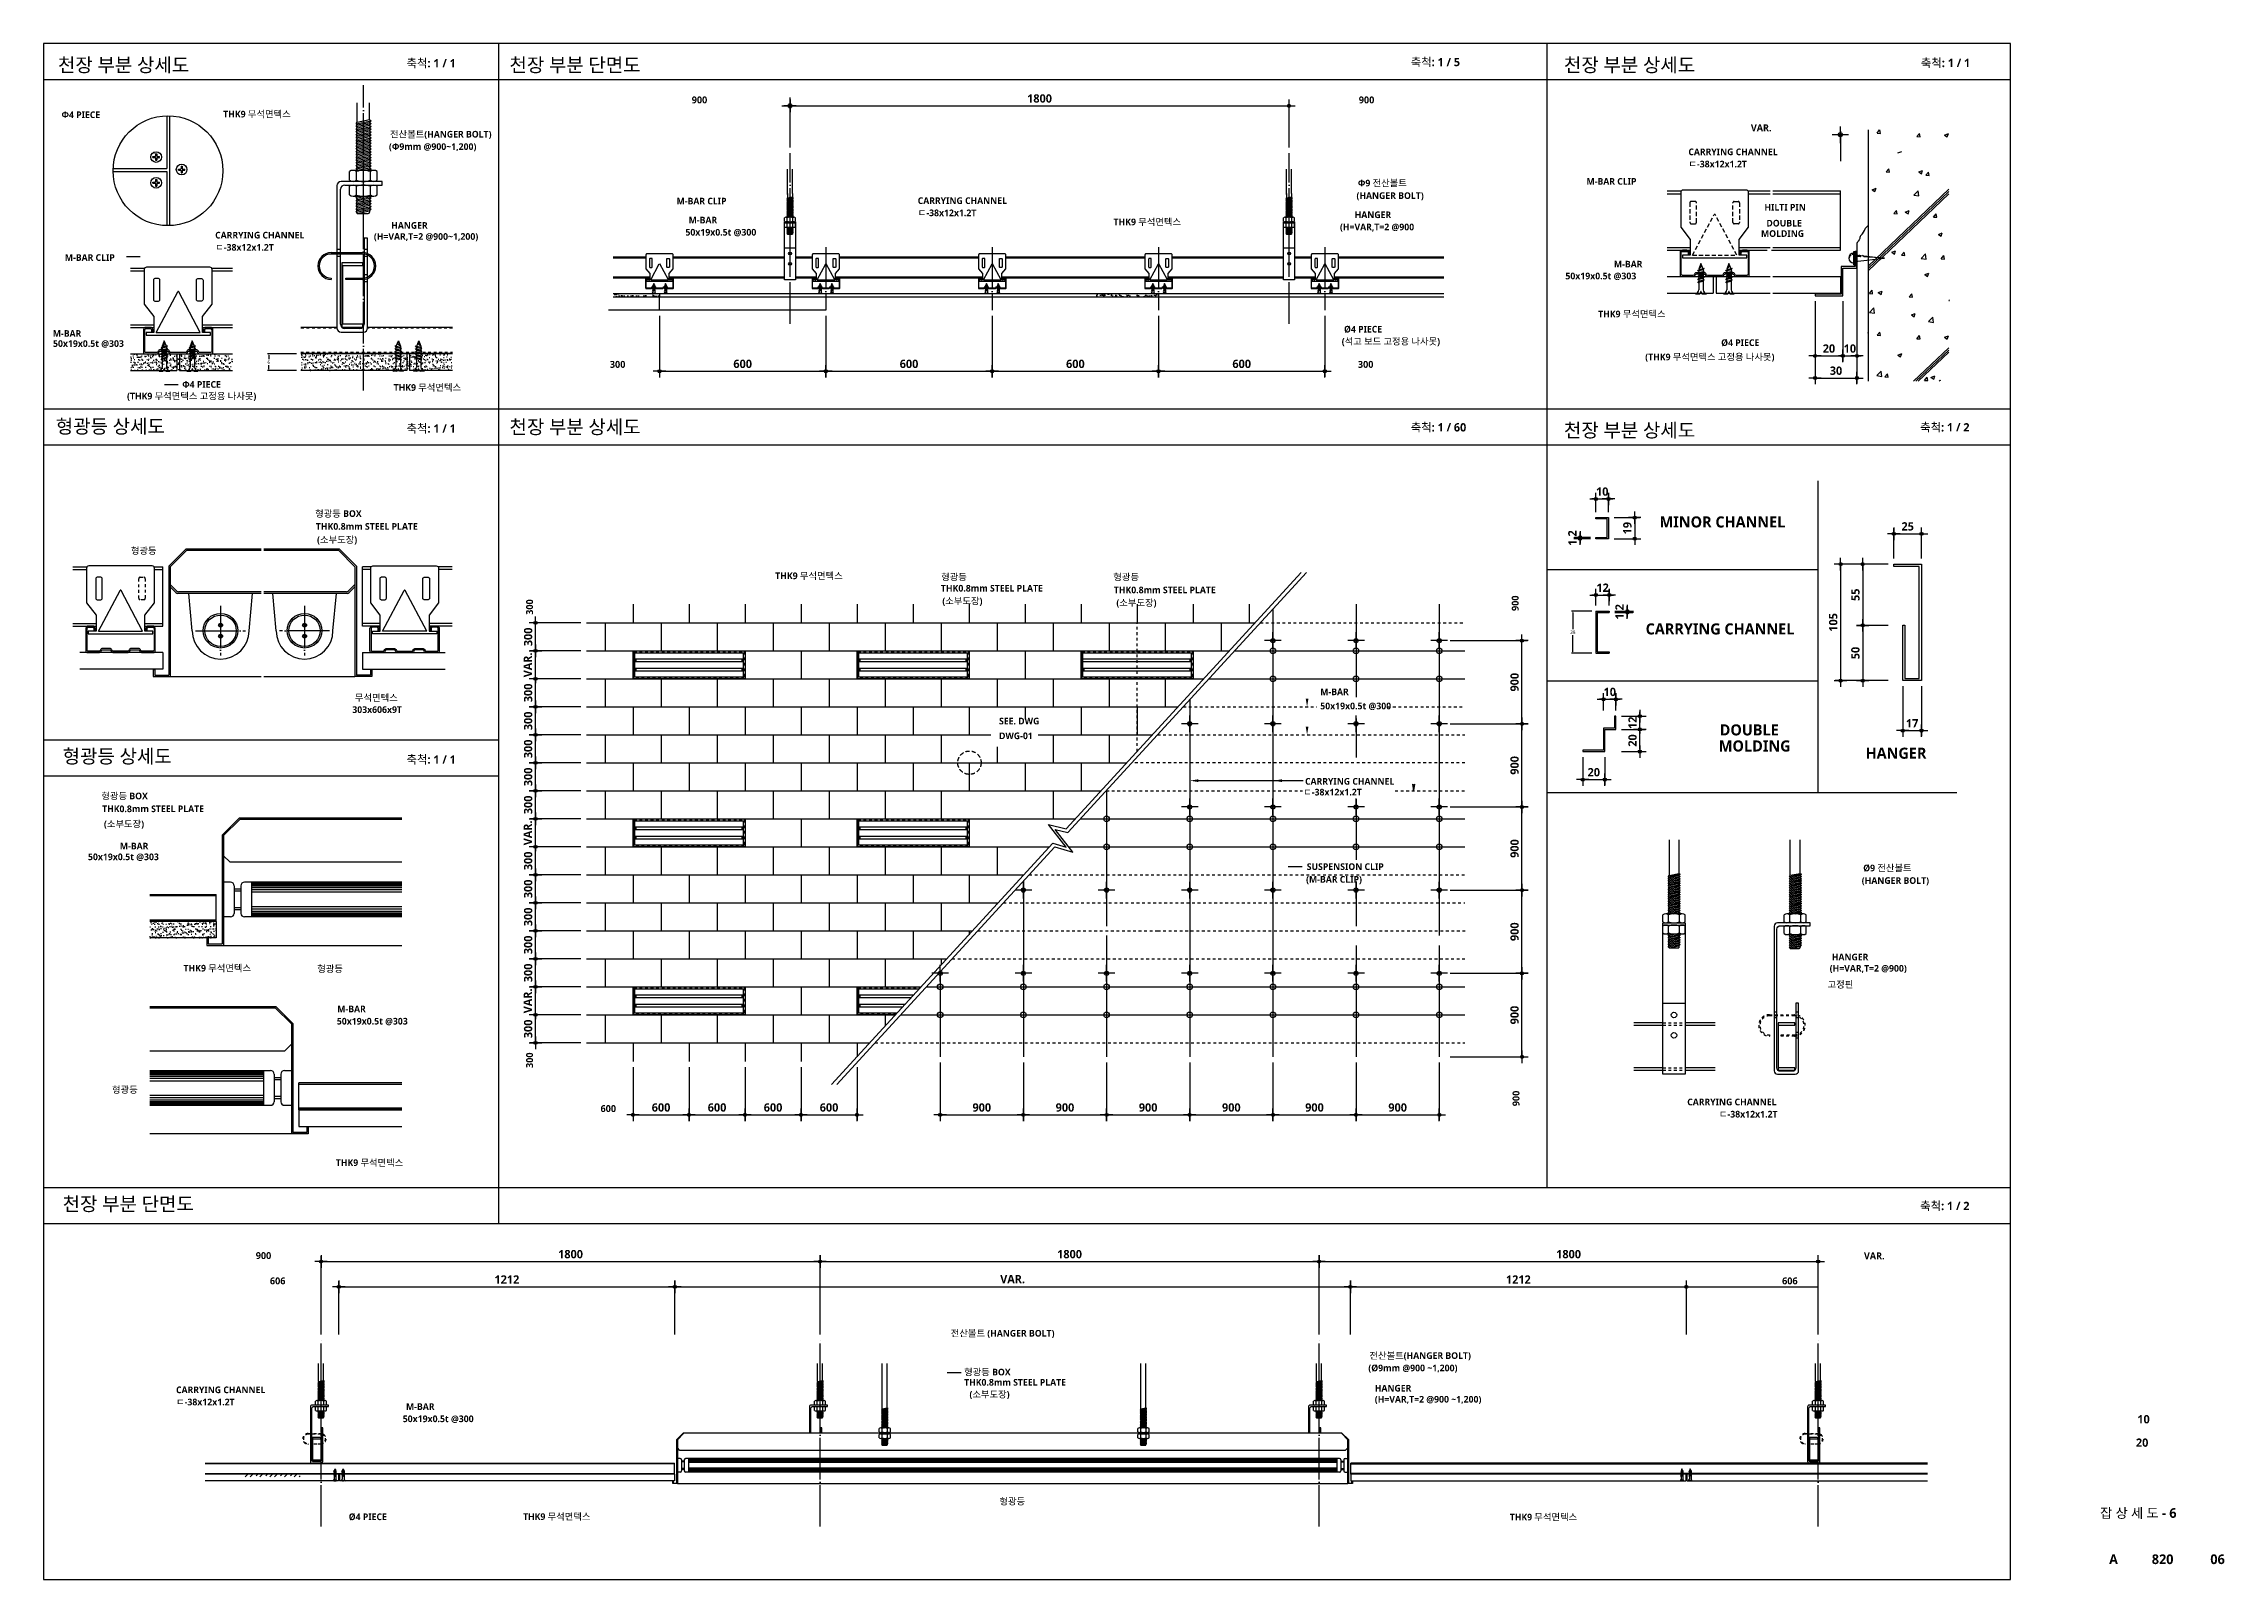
# Model space of a CAD drawing. Header units: millimetres. Extents: x 200 to 163856, y 0 to 163394.
# Drawn here: x 42200 to 50066, y 200 to 5740 of the extents above; entities that cross this region are included whole.
import ezdxf
from ezdxf.enums import TextEntityAlignment as Align

# ---------------------------------------------------------------- set-up
doc = ezdxf.new("R2010")
doc.units = ezdxf.units.MM
doc.header["$LTSCALE"] = 10
for name, pattern in [('CEN', [62, 60, -1, 0, -1]), ('DASHDOT2', [17, 15, -1, 0, -1]), ('HID', [2.3, 1.5, -0.8]), ('HIDDEN', [2, 1, -1])]:
    doc.linetypes.add(name, pattern=pattern)
doc.layers.get('DEFPOINTS').update_dxf_attribs({"color": 181})
for name, color, linetype in [('2', 2, 'Continuous'), ('3', 3, 'Continuous'), ('7', 7, 'Continuous'), ('9', 9, 'Continuous'), ('_HAT', 8, 'Continuous'), ('A-ANNO-GRA1', 7, 'Continuous'), ('A-ANNO-TEXT1', 7, 'Continuous'), ('A-ANNO-TITL', 7, 'Continuous'), ('A-ST-AXIS-DIM', 7, 'Continuous'), ('ANCH', 8, 'Continuous'), ('AURATON', 2, 'Continuous'), ('CEN', 1, 'CEN'), ('DIM', 4, 'Continuous'), ('EL1', 10, 'Continuous'), ('EL2', 3, 'Continuous'), ('FIN', 6, 'Continuous'), ('FOR', 4, 'Continuous'), ('HA', 8, 'Continuous'), ('HAT', 5, 'Continuous'), ('HID', 7, 'HID'), ('MT', 10, 'Continuous'), ('WA1', 2, 'Continuous'), ('WA2', 2, 'Continuous'), ('WA3', 7, 'Continuous')]:
    doc.layers.add(name, color=color, linetype=linetype)
doc.layers.add('계획선', color=7, linetype='Continuous', lineweight=9)
doc.styles.add('2020음성 1차', font='')
doc.styles.add('SH_진천_나눔', font='')
doc.styles.get('2020음성 1차').set_extended_font_data('NanumGothic', bold=True)
doc.styles.get('SH_진천_나눔').set_extended_font_data('NanumGothic', bold=True)
doc.dimstyles.new('NDIM10', dxfattribs={"dimscale": 10, "dimtxt": 3, "dimasz": 0.75, "dimexe": 2, "dimexo": 2, "dimgap": 1, "dimtad": 1, "dimdec": 1, "dimdsep": 46, "dimtxsty": '2020음성 1차', "dimblk": 'Z_DOT', "dimcen": 3, "dimdle": 3, "dimclrd": 256, "dimclre": 256, "dimclrt": 3, "dimadec": 0, "dimazin": 0, "dimtfac": 1, "dimtdec": 1, "dimtix": 1, "dimtmove": 2, "dimatfit": 3, "dimfxl": 1, "dimtolj": 1, "dimtzin": 0, "dimlwd": -1, "dimlwe": -1, "dimarcsym": 0})
doc.dimstyles.get("Standard").update_dxf_attribs({"dimtxt": 0.18, "dimasz": 0.18, "dimexe": 0.18, "dimexo": 0.0625, "dimgap": 0.09, "dimtad": 0, "dimtih": 1, "dimtoh": 1, "dimdec": 4, "dimzin": 0, "dimdsep": 46, "dimtxsty": 'Standard', "dimcen": 0.09, "dimadec": 0, "dimazin": 0, "dimtfac": 1, "dimtdec": 4, "dimtofl": 0, "dimtmove": 0, "dimatfit": 3, "dimfxl": 1, "dimtolj": 1, "dimtzin": 0, "dimarcsym": 0})
pattern_1 = [(37.5, (42151.723, 440.93), (-0.629934, 19.268238), [0, -15.2, 0, -17, 0, -16.25]), (7.5, (42151.723, 440.93), (17.69777, 28.22146), [0, -8.2, 0, -13.7, 0, -5.25]), (327.5, (42139.423, 440.93), (31.14142, 0.05659), [0, -5, 0, -18, 0, -23.5]), (317.5, (42139.423, 440.93), (30.06127, 8.77676), [0, -2.5, 0, -11.8, 0, -13.5])]

msp = doc.modelspace()

# ---------------------------------------------------------------- texts
at = {"layer": 'A-ANNO-TEXT1', "style": '2020음성 1차'}
for s, height, p in [('천장 부분 상세도', 50, (42251.93359, 5638.05671)), ('축척: 1 / 1', 30, (43509.22523, 5654.38868)), ('천장 부분 단면도', 50, (43880.31448, 5638.05671)), ('축척: 1 / 5', 30, (47131.42748, 5658.5803)), ('천장 부분 상세도', 50, (47684.02758, 5638.05671)), ('축척: 1 / 1', 30, (48971.54933, 5655.19108)), ('Φ4 PIECE', 24, (42264.55066, 5471.40309)), ('THK9 무석면텍스', 24, (42847.9427, 5473.68056)), ('전산볼트(HANGER BOLT)', 24, (43449.46695, 5401.12965)), ('(Φ9mm @900~1,200)', 24, (43445.63975, 5356.53664)), ('CARRYING CHANNEL', 24, (48132.74421, 5337.50609)), ('ㄷ-38x12x1.2T', 24, (48132.74421, 5293.50609)), ('(HANGER BOLT)', 24, (46935.54781, 5179.616)), ('Φ9 전산볼트', 24, (46940.7143, 5224.93211)), ('M-BAR CLIP', 24, (47765.2632, 5231.00406)), ('M-BAR CLIP', 24, (44483.13858, 5159.93183)), ('M-BAR', 24, (44526.80265, 5091.51012)), ('CARRYING CHANNEL', 24, (45352.99237, 5161.45159)), ('ㄷ-38x12x1.2T', 24, (45352.99237, 5117.45159)), ('HANGER', 24, (46929.00328, 5110.55825)), ('HILTI PIN', 24, (48406.97854, 5137.7365)), ('CARRYING CHANNEL', 24, (42818.83791, 5037.00748)), ('(H=VAR,T=2 @900~1,200)', 24, (43391.32161, 5032.21823)), ('HANGER', 24, (43453.79506, 5072.07222)), ('50x19x0.5t @300', 24, (44514.99127, 5047.51012)), ('THK9 무석면텍스', 24, (46059.46184, 5084.89373)), ('(H=VAR,T=2 @900', 24, (46876.10612, 5066.55825)), ('MOLDING', 24, (48394.73111, 5042.80306)), ('DOUBLE', 24, (48414.19243, 5080.2392)), ('M-BAR CLIP', 24, (42276.52447, 4956.278)), ('ㄷ-38x12x1.2T', 24, (42818.83791, 4993.00748)), ('M-BAR', 24, (47864.21031, 4932.45486)), ('50x19x0.5t @303', 24, (47689.04654, 4889.81192)), (' %%c4 PIECE', 24, (46882.48119, 4697.78822)), ('THK9 무석면텍스', 24, (47807.26181, 4752.57354)), ('50x19x0.5t @303', 24, (42233.84351, 4645.9427)), ('M-BAR', 24, (42233.09129, 4682.38421)), ('(석고 보드 고정용 나사못)', 24, (46882.48119, 4653.78822)), ('Ø4 PIECE', 24, (48250.95853, 4649.26678)), ('(THK9 무석면텍스 고정용 나사못)', 24, (47977.09483, 4597.58797)), ('Φ4 PIECE', 24, (42699.87445, 4498.4948)), ('THK9 무석면텍스', 24, (43462.62812, 4487.56289)), ('(THK9 무석면텍스 고정용 나사못)', 24, (42500.96086, 4456.51822)), ('형광등 상세도', 50, (42243.92375, 4334.31462)), ('축척: 1 / 1', 30, (43509.22523, 4336.64659)), ('천장 부분 상세도', 50, (43880.31448, 4332.31462)), ('축척: 1 / 60', 30, (47131.42748, 4340.83821)), ('천장 부분 상세도', 50, (47684.02758, 4320.31462)), ('축척: 1 / 2', 30, (48969.02638, 4340.83821)), ('형광등 BOX', 24, (43179.49275, 4032.62015)), ('MINOR CHANNEL', 40, (48029.00427, 3994.56326)), ('THK0.8mm STEEL PLATE', 24, (43182.11542, 3986.30932)), ('(소부도장)', 24, (43186.24904, 3938.28993)), ('형광등', 24, (42514.79832, 3898.82065)), ('THK9 무석면텍스', 24, (44839.13138, 3808.23372)), ('THK0.8mm STEEL PLATE', 24, (45436.78613, 3763.36068)), ('형광등', 24, (45437.57795, 3804.06615)), ('형광등', 24, (46058.39995, 3803.83425)), ('THK0.8mm STEEL PLATE', 24, (46060.34284, 3757.23509)), ('(소부도장)', 24, (45441.67758, 3717.11747)), ('(소부도장)', 24, (46069.47933, 3710.99187)), ('CARRYING CHANNEL', 40, (47978.50554, 3608.69127)), ('무석면텍스', 24, (43322.93683, 3368.41467)), ('M-BAR', 24, (46804.92662, 3389.6193)), ('303x606x9T', 24, (43313.29256, 3325.52582)), ('SEE. DWG', 24, (45646.27311, 3284.21403)), ('50x19x0.5t @300', 24, (46804.92662, 3338.69608)), ('DWG-01', 24, (45646.27311, 3230.92802)), ('MOLDING', 40, (48242.65793, 3186.40254)), ('DOUBLE', 40, (48245.68728, 3244.3486)), ('형광등 상세도', 50, (42268.68493, 3144.17063)), ('축척: 1 / 1', 30, (43509.22523, 3142.5026)), ('HANGER', 40, (48772.03259, 3160.38663)), ('CARRYING CHANNEL', 24, (46750.03758, 3066.7731)), ('형광등 BOX', 24, (42408.31651, 3013.9585)), ('THK0.8mm STEEL PLATE', 24, (42410.93918, 2967.64768)), ('ㄷ-38x12x1.2T', 24, (46743.33665, 3027.84873)), ('(소부도장)', 24, (42417.6392, 2912.85923)), ('M-BAR', 24, (42475.09103, 2833.29305)), ('50x19x0.5t @303', 24, (42360.02659, 2794.42504)), ('SUSPENSION CLIP', 24, (46756.18758, 2759.08931)), ('Ø9 전산볼트', 24, (48763.37089, 2754.21598)), ('(M-BAR CLIP)', 24, (46753.79854, 2713.17659)), ('(HANGER BOLT)', 24, (48758.2044, 2708.89987)), ('HANGER', 24, (48650.1795, 2432.97439)), ('THK9 무석면텍스', 24, (42704.94598, 2392.8347)), ('형광등', 24, (43187.02839, 2390.45514)), (' 고정핀', 24, (48626.87964, 2333.88357)), ('(H=VAR,T=2 @900)', 24, (48642.51745, 2392.26787)), ('50x19x0.5t @303', 24, (43257.74514, 2201.52758)), ('M-BAR', 24, (43259.29493, 2245.71261)), ('형광등', 24, (42446.73495, 1954.66259)), ('CARRYING CHANNEL', 24, (48128.68246, 1910.15905)), ('ㄷ-38x12x1.2T', 24, (48242.82531, 1866.15905)), ('THK9 무석면텍스', 24, (43253.97643, 1691.31589)), ('천장 부분 단면도', 50, (42268.68493, 1529.54442)), ('축척: 1 / 2', 30, (48969.02638, 1532.06801)), ('전산볼트 (HANGER BOLT)', 24, (45472.04445, 1075.79981)), ('형광등 BOX', 24, (45520.40919, 935.77562)), ('(Ø9mm @900 ~1,200)', 24, (46978.29672, 950.64473)), ('전산볼트(HANGER BOLT)', 24, (46982.12392, 995.23774)), ('CARRYING CHANNEL', 24, (42677.68729, 871.78434)), ('THK0.8mm STEEL PLATE', 24, (45520.20244, 898.86254)), ('(소부도장)', 24, (45539.61409, 855.53307)), ('HANGER', 24, (47001.67408, 877.62199)), ('ㄷ-38x12x1.2T', 24, (42677.68729, 827.78434)), ('50x19x0.5t @300', 24, (43495.41225, 767.23953)), ('M-BAR', 24, (43507.22363, 811.23953)), ('(H=VAR,T=2 @900 ~1,200)', 24, (47001.67408, 837.768)), ('형광등', 24, (45647.54431, 469.5874)), (' Ø4 PIECE', 24, (43292.4142, 413.78019)), ('THK9 무석면텍스', 24, (43929.2143, 414.58382)), ('THK9 무석면텍스', 24, (47488.44187, 412.77245))]:
    msp.add_text(s, height=height, dxfattribs=at).set_placement(p)
at = {"layer": 'A-ANNO-TEXT1', "linetype": 'ByBlock', "style": '2020음성 1차'}
for s, p in [('VAR.', (48395.47611, 5436.14981)), ('900', (42993.16678, 1368.01386)), ('VAR.', (48803.26696, 1367.12216)), ('606', (43044.34915, 1276.78031)), ('606', (48498.73829, 1276.78031))]:
    msp.add_text(s, height=25, dxfattribs=at).set_placement(p, align=Align.MIDDLE_CENTER)
msp.add_text('300', height=25, rotation=90, dxfattribs=at).set_placement((43952.80672, 3707.54007), align=Align.MIDDLE_CENTER)
at = {"layer": 'A-ANNO-TITL', "style": 'SH_진천_나눔'}
for s, height, p in [('10', 30, (49774.51731, 777.77977)), ('20 ', 30, (49774.51731, 693.33932)), ('잡 상 세 도 - 6', 35, (49755.67511, 439.72596)), ('A', 35, (49666.2525, 272.70944)), ('820', 35, (49843.36116, 272.70944)), ('06', 35, (50041.57606, 272.70944))]:
    msp.add_text(s, height=height, dxfattribs=at).set_placement(p, align=Align.MIDDLE)
at = {"layer": 'A-ST-AXIS-DIM', "style": '2020음성 1차'}
for s, p in [('900', (44565.79869, 5536.98337)), ('900', (46971.93246, 5536.98337)), ('300', (44270.47292, 4582.88314)), ('300', (46968.72631, 4582.88314)), ('600', (44236.81047, 1898.39184))]:
    msp.add_text(s, height=25, dxfattribs=at).set_placement(p, align=Align.MIDDLE_CENTER)
at = {"layer": '계획선', "color": 8, "ltscale": 0.7, "style": '2020음성 1차'}
for s, p in [('900', (47507.94142, 3721.28574)), ('300', (43952.80672, 2072.80952)), ('900', (47510.96671, 1934.90774))]:
    msp.add_text(s, height=25, rotation=90, dxfattribs=at).set_placement(p, align=Align.MIDDLE_CENTER)

# ---------------------------------------------------------------- blocks, each defined once
blk = doc.blocks.new('Z_DOT')
at = {"layer": 'DIM', "color": 0}
for p, q in [((-3, 0), (3, 0)), ((0, -3), (0, 3))]:
    blk.add_line(p, q, dxfattribs=at)
for radius in [0.75, 0.375]:
    blk.add_circle((0, 0), radius, dxfattribs=at)
blk = doc.blocks.new('AUDIT_I_150216131552-0')
at = {"color": 0, "linetype": 'Continuous'}
for p, q in [((395.1, 227.2), (401.1, 233.2)), ((403.9, 227.2), (409.9, 233.2)), ((414.8, 229.2), (418.8, 233.2)), ((421.6, 227.2), (427.6, 233.2)), ((432.5, 229.2), (436.5, 233.2)), ((439.3, 227.2), (445.3, 233.2)), ((448.1, 227.2), (454.1, 233.2)), ((458.6, 228.8), (463, 233.2)), ((465.8, 227.2), (471.8, 233.2)), ((476.6, 229.2), (480.6, 233.2)), ((483.5, 227.2), (489.5, 233.2)), ((492.3, 227.2), (494.4, 229.2))]:
    blk.add_line(p, q, dxfattribs=at)
blk = doc.blocks.new('*D6494')
at = {"layer": 'A-ST-AXIS-DIM'}
for p, q in [((46913.5, 1083.3), (46913.5, 1275.4)), ((48125.5, 1083.3), (48125.5, 1275.4)), ((46921, 1255.4), (48118, 1255.4))]:
    blk.add_line(p, q, dxfattribs=at)
at = {"layer": 'DEFPOINTS', "color": 0}
for p in [(48125.5, 1255.4), (46913.5, 1063.3), (48125.5, 1063.3)]:
    blk.add_point(p, dxfattribs=at)
at = {"layer": 'A-ST-AXIS-DIM', "linetype": 'ByBlock', "xscale": 7.5, "yscale": 7.5, "zscale": 7.5, "rotation": 180}
blk.add_blockref('Z_DOT', (46913.5, 1255.4), dxfattribs=at)
at = {"layer": 'A-ST-AXIS-DIM', "linetype": 'ByBlock', "xscale": 7.5, "yscale": 7.5, "zscale": 7.5}
blk.add_blockref('Z_DOT', (48125.5, 1255.4), dxfattribs=at)
at = {"layer": 'A-ST-AXIS-DIM', "color": 3, "insert": (47519.5, 1281.8), "char_height": 30, "attachment_point": 5, "style": '2020음성 1차'}
blk.add_mtext('\\A1;1212', dxfattribs=at)
blk = doc.blocks.new('*D6495')
at = {"layer": 'A-ST-AXIS-DIM'}
for p, q in [((44477, 1083.3), (44477, 1275.4)), ((46913.5, 1083.3), (46913.5, 1275.4)), ((44484.5, 1255.4), (46906, 1255.4))]:
    blk.add_line(p, q, dxfattribs=at)
at = {"layer": 'DEFPOINTS', "color": 0}
for p in [(46913.5, 1255.4), (44477, 1063.3), (46913.5, 1063.3)]:
    blk.add_point(p, dxfattribs=at)
at = {"layer": 'A-ST-AXIS-DIM', "linetype": 'ByBlock', "xscale": 7.5, "yscale": 7.5, "zscale": 7.5, "rotation": 180}
blk.add_blockref('Z_DOT', (44477, 1255.4), dxfattribs=at)
at = {"layer": 'A-ST-AXIS-DIM', "linetype": 'ByBlock', "xscale": 7.5, "yscale": 7.5, "zscale": 7.5}
blk.add_blockref('Z_DOT', (46913.5, 1255.4), dxfattribs=at)
at = {"layer": 'A-ST-AXIS-DIM', "color": 3, "insert": (45695.2, 1282.9), "char_height": 30, "attachment_point": 5, "style": '2020음성 1차'}
blk.add_mtext('\\A1;VAR.', dxfattribs=at)
blk = doc.blocks.new('*D6496')
at = {"layer": 'A-ST-AXIS-DIM'}
for p, q in [((43265, 1083.3), (43265, 1275.4)), ((44477, 1083.3), (44477, 1275.4)), ((43272.5, 1255.4), (44469.5, 1255.4))]:
    blk.add_line(p, q, dxfattribs=at)
at = {"layer": 'DEFPOINTS', "color": 0}
for p in [(44477, 1255.4), (43265, 1063.3), (44477, 1063.3)]:
    blk.add_point(p, dxfattribs=at)
at = {"layer": 'A-ST-AXIS-DIM', "linetype": 'ByBlock', "xscale": 7.5, "yscale": 7.5, "zscale": 7.5, "rotation": 180}
blk.add_blockref('Z_DOT', (43265, 1255.4), dxfattribs=at)
at = {"layer": 'A-ST-AXIS-DIM', "linetype": 'ByBlock', "xscale": 7.5, "yscale": 7.5, "zscale": 7.5}
blk.add_blockref('Z_DOT', (44477, 1255.4), dxfattribs=at)
at = {"layer": 'A-ST-AXIS-DIM', "color": 3, "insert": (43871, 1281.8), "char_height": 30, "attachment_point": 5, "style": '2020음성 1차'}
blk.add_mtext('\\A1;1212', dxfattribs=at)
blk = doc.blocks.new('*D6497')
at = {"layer": 'A-ST-AXIS-DIM'}
for p, q in [((46800.7, 1083.3), (46800.7, 1366.5)), ((46808.2, 1346.5), (48593.2, 1346.5)), ((48600.7, 1083.3), (48600.7, 1366.5))]:
    blk.add_line(p, q, dxfattribs=at)
at = {"layer": 'DEFPOINTS', "color": 0}
for p in [(48600.7, 1346.5), (46800.7, 1063.3), (48600.7, 1063.3)]:
    blk.add_point(p, dxfattribs=at)
at = {"layer": 'A-ST-AXIS-DIM', "linetype": 'ByBlock', "xscale": 7.5, "yscale": 7.5, "zscale": 7.5, "rotation": 180}
blk.add_blockref('Z_DOT', (46800.7, 1346.5), dxfattribs=at)
at = {"layer": 'A-ST-AXIS-DIM', "linetype": 'ByBlock', "xscale": 7.5, "yscale": 7.5, "zscale": 7.5}
blk.add_blockref('Z_DOT', (48600.7, 1346.5), dxfattribs=at)
at = {"layer": 'A-ST-AXIS-DIM', "color": 3, "insert": (47700.7, 1373.1), "char_height": 30, "attachment_point": 5, "style": '2020음성 1차'}
blk.add_mtext('\\A1;1800', dxfattribs=at)
blk = doc.blocks.new('*D6498')
at = {"layer": 'A-ST-AXIS-DIM'}
for p, q in [((45000.7, 1083.3), (45000.7, 1366.5)), ((45008.2, 1346.5), (46793.2, 1346.5)), ((46800.7, 1083.3), (46800.7, 1366.5))]:
    blk.add_line(p, q, dxfattribs=at)
at = {"layer": 'DEFPOINTS', "color": 0}
for p in [(46800.7, 1346.5), (45000.7, 1063.3), (46800.7, 1063.3)]:
    blk.add_point(p, dxfattribs=at)
at = {"layer": 'A-ST-AXIS-DIM', "linetype": 'ByBlock', "xscale": 7.5, "yscale": 7.5, "zscale": 7.5, "rotation": 180}
blk.add_blockref('Z_DOT', (45000.7, 1346.5), dxfattribs=at)
at = {"layer": 'A-ST-AXIS-DIM', "linetype": 'ByBlock', "xscale": 7.5, "yscale": 7.5, "zscale": 7.5}
blk.add_blockref('Z_DOT', (46800.7, 1346.5), dxfattribs=at)
at = {"layer": 'A-ST-AXIS-DIM', "color": 3, "insert": (45900.7, 1373.1), "char_height": 30, "attachment_point": 5, "style": '2020음성 1차'}
blk.add_mtext('\\A1;1800', dxfattribs=at)
blk = doc.blocks.new('*D6499')
at = {"layer": 'A-ST-AXIS-DIM'}
for p, q in [((43200.7, 1083.3), (43200.7, 1366.5)), ((43208.2, 1346.5), (44993.2, 1346.5)), ((45000.7, 1083.3), (45000.7, 1366.5))]:
    blk.add_line(p, q, dxfattribs=at)
at = {"layer": 'DEFPOINTS', "color": 0}
for p in [(45000.7, 1346.5), (43200.7, 1063.3), (45000.7, 1063.3)]:
    blk.add_point(p, dxfattribs=at)
at = {"layer": 'A-ST-AXIS-DIM', "linetype": 'ByBlock', "xscale": 7.5, "yscale": 7.5, "zscale": 7.5, "rotation": 180}
blk.add_blockref('Z_DOT', (43200.7, 1346.5), dxfattribs=at)
at = {"layer": 'A-ST-AXIS-DIM', "linetype": 'ByBlock', "xscale": 7.5, "yscale": 7.5, "zscale": 7.5}
blk.add_blockref('Z_DOT', (45000.7, 1346.5), dxfattribs=at)
at = {"layer": 'A-ST-AXIS-DIM', "color": 3, "insert": (44100.7, 1373.1), "char_height": 30, "attachment_point": 5, "style": '2020음성 1차'}
blk.add_mtext('\\A1;1800', dxfattribs=at)
blk = doc.blocks.new('*D6500')
at = {"layer": 'A-ST-AXIS-DIM'}
for p, q in [((48853.8, 3862.1), (48661.7, 3862.1)), ((48681.7, 3854.6), (48681.7, 3449.6)), ((48853.8, 3442.1), (48661.7, 3442.1))]:
    blk.add_line(p, q, dxfattribs=at)
at = {"layer": 'DEFPOINTS', "color": 0}
for p in [(48873.8, 3862.1), (48681.7, 3442.1), (48873.8, 3442.1)]:
    blk.add_point(p, dxfattribs=at)
at = {"layer": 'A-ST-AXIS-DIM', "linetype": 'ByBlock', "xscale": 7.5, "yscale": 7.5, "zscale": 7.5}
for p, rotation in [((48681.7, 3862.1), 90), ((48681.7, 3442.1), 270)]:
    blk.add_blockref('Z_DOT', p, dxfattribs=dict(at, rotation=rotation))
at = {"layer": 'A-ST-AXIS-DIM', "color": 3, "insert": (48655.2, 3652.1), "char_height": 30, "attachment_point": 5, "rotation": 90, "style": '2020음성 1차'}
blk.add_mtext('\\A1;105', dxfattribs=at)
blk = doc.blocks.new('*D6501')
at = {"layer": 'A-ST-AXIS-DIM'}
for p, q in [((48853.8, 3641.4), (48741.7, 3641.4)), ((48761.7, 3633.9), (48761.7, 3449.6)), ((48853.8, 3442.1), (48741.7, 3442.1))]:
    blk.add_line(p, q, dxfattribs=at)
at = {"layer": 'DEFPOINTS', "color": 0}
for p in [(48873.8, 3641.4), (48761.7, 3442.1), (48873.8, 3442.1)]:
    blk.add_point(p, dxfattribs=at)
at = {"layer": 'A-ST-AXIS-DIM', "linetype": 'ByBlock', "xscale": 7.5, "yscale": 7.5, "zscale": 7.5}
for p, rotation in [((48761.7, 3641.4), 90), ((48761.7, 3442.1), 270)]:
    blk.add_blockref('Z_DOT', p, dxfattribs=dict(at, rotation=rotation))
at = {"layer": 'A-ST-AXIS-DIM', "color": 3, "insert": (48735.2, 3541.8), "char_height": 30, "attachment_point": 5, "rotation": 90, "style": '2020음성 1차'}
blk.add_mtext('\\A1;50', dxfattribs=at)
blk = doc.blocks.new('*D6502')
at = {"layer": 'A-ST-AXIS-DIM'}
for p, q in [((48853.8, 3862.1), (48741.7, 3862.1)), ((48761.7, 3854.6), (48761.7, 3648.9)), ((48853.8, 3641.4), (48741.7, 3641.4))]:
    blk.add_line(p, q, dxfattribs=at)
at = {"layer": 'DEFPOINTS', "color": 0}
for p in [(48873.8, 3862.1), (48761.7, 3641.4), (48873.8, 3641.4)]:
    blk.add_point(p, dxfattribs=at)
at = {"layer": 'A-ST-AXIS-DIM', "linetype": 'ByBlock', "xscale": 7.5, "yscale": 7.5, "zscale": 7.5}
for p, rotation in [((48761.7, 3862.1), 90), ((48761.7, 3641.4), 270)]:
    blk.add_blockref('Z_DOT', p, dxfattribs=dict(at, rotation=rotation))
at = {"layer": 'A-ST-AXIS-DIM', "color": 3, "insert": (48735.3, 3751.8), "char_height": 30, "attachment_point": 5, "rotation": 90, "style": '2020음성 1차'}
blk.add_mtext('\\A1;55', dxfattribs=at)
blk = doc.blocks.new('*D6503')
at = {"layer": 'A-ST-AXIS-DIM'}
for p, q in [((48873.8, 3882.1), (48873.8, 3991.8)), ((48881.3, 3971.8), (48966.3, 3971.8)), ((48973.8, 3882.1), (48973.8, 3991.8))]:
    blk.add_line(p, q, dxfattribs=at)
at = {"layer": 'DEFPOINTS', "color": 0}
for p in [(48973.8, 3971.8), (48873.8, 3862.1), (48973.8, 3862.1)]:
    blk.add_point(p, dxfattribs=at)
at = {"layer": 'A-ST-AXIS-DIM', "linetype": 'ByBlock', "xscale": 7.5, "yscale": 7.5, "zscale": 7.5, "rotation": 180}
blk.add_blockref('Z_DOT', (48873.8, 3971.8), dxfattribs=at)
at = {"layer": 'A-ST-AXIS-DIM', "linetype": 'ByBlock', "xscale": 7.5, "yscale": 7.5, "zscale": 7.5}
blk.add_blockref('Z_DOT', (48973.8, 3971.8), dxfattribs=at)
at = {"layer": 'A-ST-AXIS-DIM', "color": 3, "insert": (48923.8, 3998.3), "char_height": 30, "attachment_point": 5, "style": '2020음성 1차'}
blk.add_mtext('\\A1;25', dxfattribs=at)
blk = doc.blocks.new('*D6504')
at = {"layer": 'A-ST-AXIS-DIM'}
for p, q in [((47751.6, 3166.1), (47751.6, 3065)), ((47831.6, 3166.1), (47831.6, 3065)), ((47759.1, 3085), (47824.1, 3085))]:
    blk.add_line(p, q, dxfattribs=at)
at = {"layer": 'DEFPOINTS', "color": 0}
for p in [(47751.6, 3186.1), (47831.6, 3186.1), (47831.6, 3085)]:
    blk.add_point(p, dxfattribs=at)
at = {"layer": 'A-ST-AXIS-DIM', "linetype": 'ByBlock', "xscale": 7.5, "yscale": 7.5, "zscale": 7.5, "rotation": 180}
blk.add_blockref('Z_DOT', (47751.6, 3085), dxfattribs=at)
at = {"layer": 'A-ST-AXIS-DIM', "linetype": 'ByBlock', "xscale": 7.5, "yscale": 7.5, "zscale": 7.5}
blk.add_blockref('Z_DOT', (47831.6, 3085), dxfattribs=at)
at = {"layer": 'A-ST-AXIS-DIM', "color": 3, "insert": (47791.6, 3111.5), "char_height": 30, "attachment_point": 5, "style": '2020음성 1차'}
blk.add_mtext('\\A1;20', dxfattribs=at)
blk = doc.blocks.new('*D6505')
at = {"layer": 'A-ST-AXIS-DIM'}
for p, q in [((47826.8, 3334.1), (47826.8, 3394.7)), ((47871.6, 3334.1), (47871.6, 3394.7)), ((47819.3, 3374.7), (47811.8, 3374.7)), ((47826.8, 3374.7), (47871.6, 3374.7)), ((47879.1, 3374.7), (47886.6, 3374.7))]:
    blk.add_line(p, q, dxfattribs=at)
at = {"layer": 'DEFPOINTS', "color": 0}
for p in [(47826.8, 3314.1), (47871.6, 3374.7), (47871.6, 3314.1)]:
    blk.add_point(p, dxfattribs=at)
at = {"layer": 'A-ST-AXIS-DIM', "linetype": 'ByBlock', "xscale": 7.5, "yscale": 7.5, "zscale": 7.5}
blk.add_blockref('Z_DOT', (47826.8, 3374.7), dxfattribs=at)
at = {"layer": 'A-ST-AXIS-DIM', "linetype": 'ByBlock', "xscale": 7.5, "yscale": 7.5, "zscale": 7.5, "rotation": 180}
blk.add_blockref('Z_DOT', (47871.6, 3374.7), dxfattribs=at)
at = {"layer": 'A-ST-AXIS-DIM', "color": 3, "insert": (47849.2, 3401.2), "char_height": 30, "attachment_point": 5, "style": '2020음성 1차'}
blk.add_mtext('\\A1;10', dxfattribs=at)
blk = doc.blocks.new('*D6506')
at = {"layer": 'A-ST-AXIS-DIM'}
for p, q in [((47891.6, 3314.1), (47977.8, 3314.1)), ((47957.8, 3321.6), (47957.8, 3329.1)), ((47957.8, 3266.1), (47957.8, 3314.1)), ((47891.6, 3266.1), (47977.8, 3266.1)), ((47957.8, 3258.6), (47957.8, 3251.1))]:
    blk.add_line(p, q, dxfattribs=at)
at = {"layer": 'DEFPOINTS', "color": 0}
for p in [(47871.6, 3314.1), (47957.8, 3314.1), (47871.6, 3266.1)]:
    blk.add_point(p, dxfattribs=at)
at = {"layer": 'A-ST-AXIS-DIM', "linetype": 'ByBlock', "xscale": 7.5, "yscale": 7.5, "zscale": 7.5}
for p, rotation in [((47957.8, 3314.1), 270), ((47957.8, 3266.1), 90)]:
    blk.add_blockref('Z_DOT', p, dxfattribs=dict(at, rotation=rotation))
at = {"layer": 'A-ST-AXIS-DIM', "color": 3, "insert": (47931.4, 3290.1), "char_height": 30, "attachment_point": 5, "rotation": 90, "style": '2020음성 1차'}
blk.add_mtext('\\A1;12', dxfattribs=at)
blk = doc.blocks.new('*D6507')
at = {"layer": 'A-ST-AXIS-DIM'}
for p, q in [((47891.6, 3266.1), (47977.8, 3266.1)), ((47957.8, 3193.6), (47957.8, 3258.6)), ((47891.6, 3186.1), (47977.8, 3186.1))]:
    blk.add_line(p, q, dxfattribs=at)
at = {"layer": 'DEFPOINTS', "color": 0}
for p in [(47871.6, 3266.1), (47957.8, 3266.1), (47871.6, 3186.1)]:
    blk.add_point(p, dxfattribs=at)
at = {"layer": 'A-ST-AXIS-DIM', "linetype": 'ByBlock', "xscale": 7.5, "yscale": 7.5, "zscale": 7.5}
for p, rotation in [((47957.8, 3266.1), 90), ((47957.8, 3186.1), 270)]:
    blk.add_blockref('Z_DOT', p, dxfattribs=dict(at, rotation=rotation))
at = {"layer": 'A-ST-AXIS-DIM', "color": 3, "insert": (47931.3, 3226.1), "char_height": 30, "attachment_point": 5, "rotation": 90, "style": '2020음성 1차'}
blk.add_mtext('\\A1;20', dxfattribs=at)
blk = doc.blocks.new('_ARROW')
at = {"color": 0}
blk.add_solid([(-1, 0.1674), (-1, -0.1674), (0, 0)], dxfattribs=at)
blk = doc.blocks.new('*D6508')
at = {"layer": 'A-ST-AXIS-DIM', "color": 0, "linetype": 'Continuous', "lineweight": -2}
for p, q in [((47784.3, 3692.7), (47711.1, 3692.7)), ((47716.1, 3687.7), (47716.1, 3627.5)), ((47784.3, 3540.7), (47711.1, 3540.7)), ((47716.1, 3545.7), (47716.1, 3606))]:
    blk.add_line(p, q, dxfattribs=at)
at = {"layer": 'DEFPOINTS', "color": 0}
for p in [(47799.3, 3692.7), (47716.1, 3540.7), (47799.3, 3540.7)]:
    blk.add_point(p, dxfattribs=at)
at = {"layer": 'A-ST-AXIS-DIM', "color": 0, "linetype": 'ByBlock', "lineweight": -2, "xscale": 5, "yscale": 5, "zscale": 5}
for p, rotation in [((47716.1, 3692.7), 90), ((47716.1, 3540.7), 270)]:
    blk.add_blockref('_ARROW', p, dxfattribs=dict(at, rotation=rotation))
at = {"layer": 'A-ST-AXIS-DIM', "color": 3, "insert": (47716.1, 3616.7), "char_height": 12.5, "attachment_point": 5}
blk.add_mtext('\\A1;38', dxfattribs=at)
blk = doc.blocks.new('*D6509')
at = {"layer": 'A-ST-AXIS-DIM'}
for p, q in [((47791.8, 3750.9), (47784.3, 3750.9)), ((47799.3, 3712.7), (47799.3, 3770.9)), ((47799.3, 3750.9), (47847.3, 3750.9)), ((47847.3, 3712.7), (47847.3, 3770.9)), ((47854.8, 3750.9), (47862.3, 3750.9))]:
    blk.add_line(p, q, dxfattribs=at)
at = {"layer": 'DEFPOINTS', "color": 0}
for p in [(47847.3, 3750.9), (47799.3, 3692.7), (47847.3, 3692.7)]:
    blk.add_point(p, dxfattribs=at)
at = {"layer": 'A-ST-AXIS-DIM', "linetype": 'ByBlock', "xscale": 7.5, "yscale": 7.5, "zscale": 7.5}
blk.add_blockref('Z_DOT', (47799.3, 3750.9), dxfattribs=at)
at = {"layer": 'A-ST-AXIS-DIM', "linetype": 'ByBlock', "xscale": 7.5, "yscale": 7.5, "zscale": 7.5, "rotation": 180}
blk.add_blockref('Z_DOT', (47847.3, 3750.9), dxfattribs=at)
at = {"layer": 'A-ST-AXIS-DIM', "color": 3, "insert": (47823.3, 3777.3), "char_height": 30, "attachment_point": 5, "style": '2020음성 1차'}
blk.add_mtext('\\A1;12', dxfattribs=at)
blk = doc.blocks.new('*D6510')
at = {"layer": 'A-ST-AXIS-DIM'}
for p, q in [((47912.3, 3700.2), (47912.3, 3707.7)), ((47867.3, 3692.7), (47932.3, 3692.7)), ((47867.3, 3687.9), (47932.3, 3687.9)), ((47912.3, 3687.9), (47912.3, 3692.7)), ((47912.3, 3680.4), (47912.3, 3672.9))]:
    blk.add_line(p, q, dxfattribs=at)
at = {"layer": 'DEFPOINTS', "color": 0}
for p in [(47847.3, 3692.7), (47847.3, 3687.9), (47912.3, 3692.7)]:
    blk.add_point(p, dxfattribs=at)
at = {"layer": 'A-ST-AXIS-DIM', "linetype": 'ByBlock', "xscale": 7.5, "yscale": 7.5, "zscale": 7.5}
for p, rotation in [((47912.3, 3692.7), 270), ((47912.3, 3687.9), 90)]:
    blk.add_blockref('Z_DOT', p, dxfattribs=dict(at, rotation=rotation))
at = {"layer": 'A-ST-AXIS-DIM', "color": 3, "insert": (47884.6, 3690.3), "char_height": 30, "attachment_point": 5, "rotation": 90, "style": '2020음성 1차'}
blk.add_mtext('\\A1;1.2', dxfattribs=at)
blk = doc.blocks.new('*D6511')
at = {"layer": 'A-ST-AXIS-DIM'}
for p, q in [((47779.3, 3958.9), (47722.2, 3958.9)), ((47779.3, 3954.1), (47722.2, 3954.1)), ((47742.2, 3966.4), (47742.2, 3973.9)), ((47742.2, 3958.9), (47742.2, 3954.1)), ((47742.2, 3946.6), (47742.2, 3939.1))]:
    blk.add_line(p, q, dxfattribs=at)
at = {"layer": 'DEFPOINTS', "color": 0}
for p in [(47742.2, 3954.1), (47799.3, 3958.9), (47799.3, 3954.1)]:
    blk.add_point(p, dxfattribs=at)
at = {"layer": 'A-ST-AXIS-DIM', "linetype": 'ByBlock', "xscale": 7.5, "yscale": 7.5, "zscale": 7.5}
for p, rotation in [((47742.2, 3958.9), 270), ((47742.2, 3954.1), 90)]:
    blk.add_blockref('Z_DOT', p, dxfattribs=dict(at, rotation=rotation))
at = {"layer": 'A-ST-AXIS-DIM', "color": 3, "insert": (47714.5, 3956.5), "char_height": 30, "attachment_point": 5, "rotation": 90, "style": '2020음성 1차'}
blk.add_mtext('\\A1;1.2', dxfattribs=at)
blk = doc.blocks.new('*D6512')
at = {"layer": 'A-ST-AXIS-DIM'}
for p, q in [((47791.8, 4097.5), (47784.3, 4097.5)), ((47799.3, 4050.1), (47799.3, 4117.5)), ((47799.3, 4097.5), (47844.7, 4097.5)), ((47844.7, 4050.1), (47844.7, 4117.5)), ((47852.2, 4097.5), (47859.7, 4097.5))]:
    blk.add_line(p, q, dxfattribs=at)
at = {"layer": 'DEFPOINTS', "color": 0}
for p in [(47844.7, 4097.5), (47799.3, 4030.1), (47844.7, 4030.1)]:
    blk.add_point(p, dxfattribs=at)
at = {"layer": 'A-ST-AXIS-DIM', "linetype": 'ByBlock', "xscale": 7.5, "yscale": 7.5, "zscale": 7.5}
blk.add_blockref('Z_DOT', (47799.3, 4097.5), dxfattribs=at)
at = {"layer": 'A-ST-AXIS-DIM', "linetype": 'ByBlock', "xscale": 7.5, "yscale": 7.5, "zscale": 7.5, "rotation": 180}
blk.add_blockref('Z_DOT', (47844.7, 4097.5), dxfattribs=at)
at = {"layer": 'A-ST-AXIS-DIM', "color": 3, "insert": (47822, 4124), "char_height": 30, "attachment_point": 5, "style": '2020음성 1차'}
blk.add_mtext('\\A1;10', dxfattribs=at)
blk = doc.blocks.new('*D6513')
at = {"layer": 'A-ST-AXIS-DIM'}
for p, q in [((47864.7, 4030.1), (47959.3, 4030.1)), ((47939.3, 4022.6), (47939.3, 3961.6)), ((47864.7, 3954.1), (47959.3, 3954.1))]:
    blk.add_line(p, q, dxfattribs=at)
at = {"layer": 'DEFPOINTS', "color": 0}
for p in [(47844.7, 4030.1), (47844.7, 3954.1), (47939.3, 3954.1)]:
    blk.add_point(p, dxfattribs=at)
at = {"layer": 'A-ST-AXIS-DIM', "linetype": 'ByBlock', "xscale": 7.5, "yscale": 7.5, "zscale": 7.5}
for p, rotation in [((47939.3, 4030.1), 90), ((47939.3, 3954.1), 270)]:
    blk.add_blockref('Z_DOT', p, dxfattribs=dict(at, rotation=rotation))
at = {"layer": 'A-ST-AXIS-DIM', "color": 3, "insert": (47912.7, 3992.1), "char_height": 30, "attachment_point": 5, "rotation": 90, "style": '2020음성 1차'}
blk.add_mtext('\\A1;19', dxfattribs=at)
blk = doc.blocks.new('*D6514')
at = {"layer": 'A-ST-AXIS-DIM'}
for p, q in [((46934.1, 2064.9), (46934.1, 1855.6)), ((47234.1, 2064.9), (47234.1, 1855.6)), ((46941.6, 1875.6), (47226.6, 1875.6))]:
    blk.add_line(p, q, dxfattribs=at)
at = {"layer": 'DEFPOINTS', "color": 0}
for p in [(46934.1, 2084.9), (47234.1, 2084.9), (47234.1, 1875.6)]:
    blk.add_point(p, dxfattribs=at)
at = {"layer": 'A-ST-AXIS-DIM', "linetype": 'ByBlock', "xscale": 7.5, "yscale": 7.5, "zscale": 7.5, "rotation": 180}
blk.add_blockref('Z_DOT', (46934.1, 1875.6), dxfattribs=at)
at = {"layer": 'A-ST-AXIS-DIM', "linetype": 'ByBlock', "xscale": 7.5, "yscale": 7.5, "zscale": 7.5}
blk.add_blockref('Z_DOT', (47234.1, 1875.6), dxfattribs=at)
at = {"layer": 'A-ST-AXIS-DIM', "color": 3, "insert": (47084.1, 1902.2), "char_height": 30, "attachment_point": 5, "style": '2020음성 1차'}
blk.add_mtext('\\A1;900', dxfattribs=at)
blk = doc.blocks.new('*D6515')
at = {"layer": 'A-ST-AXIS-DIM'}
for p, q in [((46634.1, 2064.9), (46634.1, 1855.6)), ((46934.1, 2064.9), (46934.1, 1855.6)), ((46641.6, 1875.6), (46926.6, 1875.6))]:
    blk.add_line(p, q, dxfattribs=at)
at = {"layer": 'DEFPOINTS', "color": 0}
for p in [(46634.1, 2084.9), (46934.1, 2084.9), (46934.1, 1875.6)]:
    blk.add_point(p, dxfattribs=at)
at = {"layer": 'A-ST-AXIS-DIM', "linetype": 'ByBlock', "xscale": 7.5, "yscale": 7.5, "zscale": 7.5, "rotation": 180}
blk.add_blockref('Z_DOT', (46634.1, 1875.6), dxfattribs=at)
at = {"layer": 'A-ST-AXIS-DIM', "linetype": 'ByBlock', "xscale": 7.5, "yscale": 7.5, "zscale": 7.5}
blk.add_blockref('Z_DOT', (46934.1, 1875.6), dxfattribs=at)
at = {"layer": 'A-ST-AXIS-DIM', "color": 3, "insert": (46784.1, 1902.2), "char_height": 30, "attachment_point": 5, "style": '2020음성 1차'}
blk.add_mtext('\\A1;900', dxfattribs=at)
blk = doc.blocks.new('*D6516')
at = {"layer": 'A-ST-AXIS-DIM'}
for p, q in [((46334.1, 2064.9), (46334.1, 1855.6)), ((46634.1, 2064.9), (46634.1, 1855.6)), ((46341.6, 1875.6), (46626.6, 1875.6))]:
    blk.add_line(p, q, dxfattribs=at)
at = {"layer": 'DEFPOINTS', "color": 0}
for p in [(46334.1, 2084.9), (46634.1, 2084.9), (46634.1, 1875.6)]:
    blk.add_point(p, dxfattribs=at)
at = {"layer": 'A-ST-AXIS-DIM', "linetype": 'ByBlock', "xscale": 7.5, "yscale": 7.5, "zscale": 7.5, "rotation": 180}
blk.add_blockref('Z_DOT', (46334.1, 1875.6), dxfattribs=at)
at = {"layer": 'A-ST-AXIS-DIM', "linetype": 'ByBlock', "xscale": 7.5, "yscale": 7.5, "zscale": 7.5}
blk.add_blockref('Z_DOT', (46634.1, 1875.6), dxfattribs=at)
at = {"layer": 'A-ST-AXIS-DIM', "color": 3, "insert": (46484.1, 1902.2), "char_height": 30, "attachment_point": 5, "style": '2020음성 1차'}
blk.add_mtext('\\A1;900', dxfattribs=at)
blk = doc.blocks.new('*D6517')
at = {"layer": 'A-ST-AXIS-DIM'}
for p, q in [((46034.1, 2064.9), (46034.1, 1855.6)), ((46334.1, 2064.9), (46334.1, 1855.6)), ((46041.6, 1875.6), (46326.6, 1875.6))]:
    blk.add_line(p, q, dxfattribs=at)
at = {"layer": 'DEFPOINTS', "color": 0}
for p in [(46034.1, 2084.9), (46334.1, 2084.9), (46334.1, 1875.6)]:
    blk.add_point(p, dxfattribs=at)
at = {"layer": 'A-ST-AXIS-DIM', "linetype": 'ByBlock', "xscale": 7.5, "yscale": 7.5, "zscale": 7.5, "rotation": 180}
blk.add_blockref('Z_DOT', (46034.1, 1875.6), dxfattribs=at)
at = {"layer": 'A-ST-AXIS-DIM', "linetype": 'ByBlock', "xscale": 7.5, "yscale": 7.5, "zscale": 7.5}
blk.add_blockref('Z_DOT', (46334.1, 1875.6), dxfattribs=at)
at = {"layer": 'A-ST-AXIS-DIM', "color": 3, "insert": (46184.1, 1902.2), "char_height": 30, "attachment_point": 5, "style": '2020음성 1차'}
blk.add_mtext('\\A1;900', dxfattribs=at)
blk = doc.blocks.new('*D6518')
at = {"layer": 'A-ST-AXIS-DIM'}
for p, q in [((45734.1, 2064.9), (45734.1, 1855.6)), ((46034.1, 2064.9), (46034.1, 1855.6)), ((45741.6, 1875.6), (46026.6, 1875.6))]:
    blk.add_line(p, q, dxfattribs=at)
at = {"layer": 'DEFPOINTS', "color": 0}
for p in [(45734.1, 2084.9), (46034.1, 2084.9), (46034.1, 1875.6)]:
    blk.add_point(p, dxfattribs=at)
at = {"layer": 'A-ST-AXIS-DIM', "linetype": 'ByBlock', "xscale": 7.5, "yscale": 7.5, "zscale": 7.5, "rotation": 180}
blk.add_blockref('Z_DOT', (45734.1, 1875.6), dxfattribs=at)
at = {"layer": 'A-ST-AXIS-DIM', "linetype": 'ByBlock', "xscale": 7.5, "yscale": 7.5, "zscale": 7.5}
blk.add_blockref('Z_DOT', (46034.1, 1875.6), dxfattribs=at)
at = {"layer": 'A-ST-AXIS-DIM', "color": 3, "insert": (45884.1, 1902.2), "char_height": 30, "attachment_point": 5, "style": '2020음성 1차'}
blk.add_mtext('\\A1;900', dxfattribs=at)
blk = doc.blocks.new('*D6519')
at = {"layer": 'A-ST-AXIS-DIM'}
for p, q in [((45434.1, 2064.9), (45434.1, 1855.6)), ((45734.1, 2064.9), (45734.1, 1855.6)), ((45441.6, 1875.6), (45726.6, 1875.6))]:
    blk.add_line(p, q, dxfattribs=at)
at = {"layer": 'DEFPOINTS', "color": 0}
for p in [(45434.1, 2084.9), (45734.1, 2084.9), (45734.1, 1875.6)]:
    blk.add_point(p, dxfattribs=at)
at = {"layer": 'A-ST-AXIS-DIM', "linetype": 'ByBlock', "xscale": 7.5, "yscale": 7.5, "zscale": 7.5, "rotation": 180}
blk.add_blockref('Z_DOT', (45434.1, 1875.6), dxfattribs=at)
at = {"layer": 'A-ST-AXIS-DIM', "linetype": 'ByBlock', "xscale": 7.5, "yscale": 7.5, "zscale": 7.5}
blk.add_blockref('Z_DOT', (45734.1, 1875.6), dxfattribs=at)
at = {"layer": 'A-ST-AXIS-DIM', "color": 3, "insert": (45584.1, 1902.2), "char_height": 30, "attachment_point": 5, "style": '2020음성 1차'}
blk.add_mtext('\\A1;900', dxfattribs=at)
blk = doc.blocks.new('*D6520')
at = {"layer": 'A-ST-AXIS-DIM'}
for p, q in [((44932.1, 2047.7), (44932.1, 1855.7)), ((45134.1, 2047.7), (45134.1, 1855.7)), ((44939.6, 1875.7), (45126.6, 1875.7))]:
    blk.add_line(p, q, dxfattribs=at)
at = {"layer": 'DEFPOINTS', "color": 0}
for p in [(44932.1, 2067.7), (45134.1, 2067.7), (45134.1, 1875.7)]:
    blk.add_point(p, dxfattribs=at)
at = {"layer": 'A-ST-AXIS-DIM', "linetype": 'ByBlock', "xscale": 7.5, "yscale": 7.5, "zscale": 7.5, "rotation": 180}
blk.add_blockref('Z_DOT', (44932.1, 1875.7), dxfattribs=at)
at = {"layer": 'A-ST-AXIS-DIM', "linetype": 'ByBlock', "xscale": 7.5, "yscale": 7.5, "zscale": 7.5}
blk.add_blockref('Z_DOT', (45134.1, 1875.7), dxfattribs=at)
at = {"layer": 'A-ST-AXIS-DIM', "color": 3, "insert": (45033.1, 1902.3), "char_height": 30, "attachment_point": 5, "style": '2020음성 1차'}
blk.add_mtext('\\A1;600', dxfattribs=at)
blk = doc.blocks.new('*D6521')
at = {"layer": 'A-ST-AXIS-DIM'}
for p, q in [((44730.1, 2047.7), (44730.1, 1855.7)), ((44932.1, 2047.7), (44932.1, 1855.7)), ((44737.6, 1875.7), (44924.6, 1875.7))]:
    blk.add_line(p, q, dxfattribs=at)
at = {"layer": 'DEFPOINTS', "color": 0}
for p in [(44730.1, 2067.7), (44932.1, 2067.7), (44932.1, 1875.7)]:
    blk.add_point(p, dxfattribs=at)
at = {"layer": 'A-ST-AXIS-DIM', "linetype": 'ByBlock', "xscale": 7.5, "yscale": 7.5, "zscale": 7.5, "rotation": 180}
blk.add_blockref('Z_DOT', (44730.1, 1875.7), dxfattribs=at)
at = {"layer": 'A-ST-AXIS-DIM', "linetype": 'ByBlock', "xscale": 7.5, "yscale": 7.5, "zscale": 7.5}
blk.add_blockref('Z_DOT', (44932.1, 1875.7), dxfattribs=at)
at = {"layer": 'A-ST-AXIS-DIM', "color": 3, "insert": (44831.1, 1902.3), "char_height": 30, "attachment_point": 5, "style": '2020음성 1차'}
blk.add_mtext('\\A1;600', dxfattribs=at)
blk = doc.blocks.new('*D6522')
at = {"layer": 'A-ST-AXIS-DIM'}
for p, q in [((44528.1, 2047.7), (44528.1, 1855.7)), ((44730.1, 2047.7), (44730.1, 1855.7)), ((44535.6, 1875.7), (44722.6, 1875.7))]:
    blk.add_line(p, q, dxfattribs=at)
at = {"layer": 'DEFPOINTS', "color": 0}
for p in [(44528.1, 2067.7), (44730.1, 2067.7), (44730.1, 1875.7)]:
    blk.add_point(p, dxfattribs=at)
at = {"layer": 'A-ST-AXIS-DIM', "linetype": 'ByBlock', "xscale": 7.5, "yscale": 7.5, "zscale": 7.5, "rotation": 180}
blk.add_blockref('Z_DOT', (44528.1, 1875.7), dxfattribs=at)
at = {"layer": 'A-ST-AXIS-DIM', "linetype": 'ByBlock', "xscale": 7.5, "yscale": 7.5, "zscale": 7.5}
blk.add_blockref('Z_DOT', (44730.1, 1875.7), dxfattribs=at)
at = {"layer": 'A-ST-AXIS-DIM', "color": 3, "insert": (44629.1, 1902.3), "char_height": 30, "attachment_point": 5, "style": '2020음성 1차'}
blk.add_mtext('\\A1;600', dxfattribs=at)
blk = doc.blocks.new('*D6523')
at = {"layer": 'A-ST-AXIS-DIM'}
for p, q in [((44326.1, 2047.7), (44326.1, 1855.7)), ((44528.1, 2047.7), (44528.1, 1855.7)), ((44333.6, 1875.7), (44520.6, 1875.7))]:
    blk.add_line(p, q, dxfattribs=at)
at = {"layer": 'DEFPOINTS', "color": 0}
for p in [(44326.1, 2067.7), (44528.1, 2067.7), (44528.1, 1875.7)]:
    blk.add_point(p, dxfattribs=at)
at = {"layer": 'A-ST-AXIS-DIM', "linetype": 'ByBlock', "xscale": 7.5, "yscale": 7.5, "zscale": 7.5, "rotation": 180}
blk.add_blockref('Z_DOT', (44326.1, 1875.7), dxfattribs=at)
at = {"layer": 'A-ST-AXIS-DIM', "linetype": 'ByBlock', "xscale": 7.5, "yscale": 7.5, "zscale": 7.5}
blk.add_blockref('Z_DOT', (44528.1, 1875.7), dxfattribs=at)
at = {"layer": 'A-ST-AXIS-DIM', "color": 3, "insert": (44427.1, 1902.3), "char_height": 30, "attachment_point": 5, "style": '2020음성 1차'}
blk.add_mtext('\\A1;600', dxfattribs=at)
blk = doc.blocks.new('*D6524')
at = {"layer": 'A-ST-AXIS-DIM'}
for p, q in [((47274.1, 3586.4), (47552.5, 3586.4)), ((47532.5, 3293.9), (47532.5, 3578.9)), ((47274.1, 3286.4), (47552.5, 3286.4))]:
    blk.add_line(p, q, dxfattribs=at)
at = {"layer": 'DEFPOINTS', "color": 0}
for p in [(47254.1, 3586.4), (47532.5, 3586.4), (47254.1, 3286.4)]:
    blk.add_point(p, dxfattribs=at)
at = {"layer": 'A-ST-AXIS-DIM', "linetype": 'ByBlock', "xscale": 7.5, "yscale": 7.5, "zscale": 7.5}
for p, rotation in [((47532.5, 3586.4), 90), ((47532.5, 3286.4), 270)]:
    blk.add_blockref('Z_DOT', p, dxfattribs=dict(at, rotation=rotation))
at = {"layer": 'A-ST-AXIS-DIM', "color": 3, "insert": (47505.9, 3436.4), "char_height": 30, "attachment_point": 5, "rotation": 90, "style": '2020음성 1차'}
blk.add_mtext('\\A1;900', dxfattribs=at)
blk = doc.blocks.new('*D6525')
at = {"layer": 'A-ST-AXIS-DIM'}
for p, q in [((47274.1, 3286.4), (47552.5, 3286.4)), ((47532.5, 2993.9), (47532.5, 3278.9)), ((47274.1, 2986.4), (47552.5, 2986.4))]:
    blk.add_line(p, q, dxfattribs=at)
at = {"layer": 'DEFPOINTS', "color": 0}
for p in [(47254.1, 3286.4), (47532.5, 3286.4), (47254.1, 2986.4)]:
    blk.add_point(p, dxfattribs=at)
at = {"layer": 'A-ST-AXIS-DIM', "linetype": 'ByBlock', "xscale": 7.5, "yscale": 7.5, "zscale": 7.5}
for p, rotation in [((47532.5, 3286.4), 90), ((47532.5, 2986.4), 270)]:
    blk.add_blockref('Z_DOT', p, dxfattribs=dict(at, rotation=rotation))
at = {"layer": 'A-ST-AXIS-DIM', "color": 3, "insert": (47505.9, 3136.4), "char_height": 30, "attachment_point": 5, "rotation": 90, "style": '2020음성 1차'}
blk.add_mtext('\\A1;900', dxfattribs=at)
blk = doc.blocks.new('*D6526')
at = {"layer": 'A-ST-AXIS-DIM'}
for p, q in [((47274.1, 2986.4), (47552.5, 2986.4)), ((47532.5, 2693.9), (47532.5, 2978.9)), ((47274.1, 2686.4), (47552.5, 2686.4))]:
    blk.add_line(p, q, dxfattribs=at)
at = {"layer": 'DEFPOINTS', "color": 0}
for p in [(47254.1, 2986.4), (47532.5, 2986.4), (47254.1, 2686.4)]:
    blk.add_point(p, dxfattribs=at)
at = {"layer": 'A-ST-AXIS-DIM', "linetype": 'ByBlock', "xscale": 7.5, "yscale": 7.5, "zscale": 7.5}
for p, rotation in [((47532.5, 2986.4), 90), ((47532.5, 2686.4), 270)]:
    blk.add_blockref('Z_DOT', p, dxfattribs=dict(at, rotation=rotation))
at = {"layer": 'A-ST-AXIS-DIM', "color": 3, "insert": (47505.9, 2836.4), "char_height": 30, "attachment_point": 5, "rotation": 90, "style": '2020음성 1차'}
blk.add_mtext('\\A1;900', dxfattribs=at)
blk = doc.blocks.new('*D6527')
at = {"layer": 'A-ST-AXIS-DIM'}
for p, q in [((47274.1, 2686.4), (47552.5, 2686.4)), ((47532.5, 2393.9), (47532.5, 2678.9)), ((47274.1, 2386.4), (47552.5, 2386.4))]:
    blk.add_line(p, q, dxfattribs=at)
at = {"layer": 'DEFPOINTS', "color": 0}
for p in [(47254.1, 2686.4), (47532.5, 2686.4), (47254.1, 2386.4)]:
    blk.add_point(p, dxfattribs=at)
at = {"layer": 'A-ST-AXIS-DIM', "linetype": 'ByBlock', "xscale": 7.5, "yscale": 7.5, "zscale": 7.5}
for p, rotation in [((47532.5, 2686.4), 90), ((47532.5, 2386.4), 270)]:
    blk.add_blockref('Z_DOT', p, dxfattribs=dict(at, rotation=rotation))
at = {"layer": 'A-ST-AXIS-DIM', "color": 3, "insert": (47505.9, 2536.4), "char_height": 30, "attachment_point": 5, "rotation": 90, "style": '2020음성 1차'}
blk.add_mtext('\\A1;900', dxfattribs=at)
blk = doc.blocks.new('*D6528')
at = {"layer": 'A-ST-AXIS-DIM'}
for p, q in [((47274.1, 2386.4), (47552.5, 2386.4)), ((47532.5, 2092.4), (47532.5, 2378.9)), ((47274.1, 2084.9), (47552.5, 2084.9))]:
    blk.add_line(p, q, dxfattribs=at)
at = {"layer": 'DEFPOINTS', "color": 0}
for p in [(47254.1, 2386.4), (47532.5, 2386.4), (47254.1, 2084.9)]:
    blk.add_point(p, dxfattribs=at)
at = {"layer": 'A-ST-AXIS-DIM', "linetype": 'ByBlock', "xscale": 7.5, "yscale": 7.5, "zscale": 7.5}
for p, rotation in [((47532.5, 2386.4), 90), ((47532.5, 2084.9), 270)]:
    blk.add_blockref('Z_DOT', p, dxfattribs=dict(at, rotation=rotation))
at = {"layer": 'A-ST-AXIS-DIM', "color": 3, "insert": (47505.9, 2235.7), "char_height": 30, "attachment_point": 5, "rotation": 90, "style": '2020음성 1차'}
blk.add_mtext('\\A1;900', dxfattribs=at)
blk = doc.blocks.new('*D6529')
at = {"layer": 'A-ST-AXIS-DIM'}
for p, q in [((44137.7, 3650.4), (43954.3, 3650.4)), ((43974.3, 3556.9), (43974.3, 3642.9)), ((44137.7, 3549.4), (43954.3, 3549.4))]:
    blk.add_line(p, q, dxfattribs=at)
at = {"layer": 'DEFPOINTS', "color": 0}
for p in [(43974.3, 3650.4), (44157.7, 3650.4), (44157.7, 3549.4)]:
    blk.add_point(p, dxfattribs=at)
at = {"layer": 'A-ST-AXIS-DIM', "linetype": 'ByBlock', "xscale": 7.5, "yscale": 7.5, "zscale": 7.5}
for p, rotation in [((43974.3, 3650.4), 90), ((43974.3, 3549.4), 270)]:
    blk.add_blockref('Z_DOT', p, dxfattribs=dict(at, rotation=rotation))
at = {"layer": 'A-ST-AXIS-DIM', "color": 3, "insert": (43947.8, 3599.9), "char_height": 30, "attachment_point": 5, "rotation": 90, "style": '2020음성 1차'}
blk.add_mtext('\\A1;300', dxfattribs=at)
blk = doc.blocks.new('*D6530')
at = {"layer": 'A-ST-AXIS-DIM'}
for p, q in [((44137.7, 3549.4), (43954.3, 3549.4)), ((43974.3, 3556.9), (43974.3, 3564.4)), ((43974.3, 3448.4), (43974.3, 3549.4)), ((44137.7, 3448.4), (43954.3, 3448.4)), ((43974.3, 3440.9), (43974.3, 3433.4))]:
    blk.add_line(p, q, dxfattribs=at)
at = {"layer": 'DEFPOINTS', "color": 0}
for p in [(43974.3, 3549.4), (44157.7, 3549.4), (44157.7, 3448.4)]:
    blk.add_point(p, dxfattribs=at)
at = {"layer": 'A-ST-AXIS-DIM', "linetype": 'ByBlock', "xscale": 7.5, "yscale": 7.5, "zscale": 7.5}
for p, rotation in [((43974.3, 3549.4), 270), ((43974.3, 3448.4), 90)]:
    blk.add_blockref('Z_DOT', p, dxfattribs=dict(at, rotation=rotation))
at = {"layer": 'A-ST-AXIS-DIM', "color": 3, "insert": (43946.8, 3498.9), "char_height": 30, "attachment_point": 5, "rotation": 90, "style": '2020음성 1차'}
blk.add_mtext('\\A1;VAR.', dxfattribs=at)
blk = doc.blocks.new('*D6531')
at = {"layer": 'A-ST-AXIS-DIM'}
for p, q in [((44137.7, 3448.4), (43954.3, 3448.4)), ((43974.3, 3354.9), (43974.3, 3440.9)), ((44137.7, 3347.4), (43954.3, 3347.4))]:
    blk.add_line(p, q, dxfattribs=at)
at = {"layer": 'DEFPOINTS', "color": 0}
for p in [(43974.3, 3448.4), (44157.7, 3448.4), (44157.7, 3347.4)]:
    blk.add_point(p, dxfattribs=at)
at = {"layer": 'A-ST-AXIS-DIM', "linetype": 'ByBlock', "xscale": 7.5, "yscale": 7.5, "zscale": 7.5}
for p, rotation in [((43974.3, 3448.4), 90), ((43974.3, 3347.4), 270)]:
    blk.add_blockref('Z_DOT', p, dxfattribs=dict(at, rotation=rotation))
at = {"layer": 'A-ST-AXIS-DIM', "color": 3, "insert": (43947.8, 3397.9), "char_height": 30, "attachment_point": 5, "rotation": 90, "style": '2020음성 1차'}
blk.add_mtext('\\A1;300', dxfattribs=at)
blk = doc.blocks.new('*D6532')
at = {"layer": 'A-ST-AXIS-DIM'}
for p, q in [((44137.7, 3347.4), (43954.3, 3347.4)), ((43974.3, 3253.9), (43974.3, 3339.9)), ((44137.7, 3246.4), (43954.3, 3246.4))]:
    blk.add_line(p, q, dxfattribs=at)
at = {"layer": 'DEFPOINTS', "color": 0}
for p in [(43974.3, 3347.4), (44157.7, 3347.4), (44157.7, 3246.4)]:
    blk.add_point(p, dxfattribs=at)
at = {"layer": 'A-ST-AXIS-DIM', "linetype": 'ByBlock', "xscale": 7.5, "yscale": 7.5, "zscale": 7.5}
for p, rotation in [((43974.3, 3347.4), 90), ((43974.3, 3246.4), 270)]:
    blk.add_blockref('Z_DOT', p, dxfattribs=dict(at, rotation=rotation))
at = {"layer": 'A-ST-AXIS-DIM', "color": 3, "insert": (43947.8, 3296.9), "char_height": 30, "attachment_point": 5, "rotation": 90, "style": '2020음성 1차'}
blk.add_mtext('\\A1;300', dxfattribs=at)
blk = doc.blocks.new('*D6533')
at = {"layer": 'A-ST-AXIS-DIM'}
for p, q in [((44137.7, 3246.4), (43954.3, 3246.4)), ((43974.3, 3152.9), (43974.3, 3238.9)), ((44137.7, 3145.4), (43954.3, 3145.4))]:
    blk.add_line(p, q, dxfattribs=at)
at = {"layer": 'DEFPOINTS', "color": 0}
for p in [(43974.3, 3246.4), (44157.7, 3246.4), (44157.7, 3145.4)]:
    blk.add_point(p, dxfattribs=at)
at = {"layer": 'A-ST-AXIS-DIM', "linetype": 'ByBlock', "xscale": 7.5, "yscale": 7.5, "zscale": 7.5}
for p, rotation in [((43974.3, 3246.4), 90), ((43974.3, 3145.4), 270)]:
    blk.add_blockref('Z_DOT', p, dxfattribs=dict(at, rotation=rotation))
at = {"layer": 'A-ST-AXIS-DIM', "color": 3, "insert": (43947.8, 3195.9), "char_height": 30, "attachment_point": 5, "rotation": 90, "style": '2020음성 1차'}
blk.add_mtext('\\A1;300', dxfattribs=at)
blk = doc.blocks.new('*D6534')
at = {"layer": 'A-ST-AXIS-DIM'}
for p, q in [((44137.7, 3145.4), (43954.3, 3145.4)), ((43974.3, 3051.9), (43974.3, 3137.9)), ((44137.7, 3044.4), (43954.3, 3044.4))]:
    blk.add_line(p, q, dxfattribs=at)
at = {"layer": 'DEFPOINTS', "color": 0}
for p in [(43974.3, 3145.4), (44157.7, 3145.4), (44157.7, 3044.4)]:
    blk.add_point(p, dxfattribs=at)
at = {"layer": 'A-ST-AXIS-DIM', "linetype": 'ByBlock', "xscale": 7.5, "yscale": 7.5, "zscale": 7.5}
for p, rotation in [((43974.3, 3145.4), 90), ((43974.3, 3044.4), 270)]:
    blk.add_blockref('Z_DOT', p, dxfattribs=dict(at, rotation=rotation))
at = {"layer": 'A-ST-AXIS-DIM', "color": 3, "insert": (43947.8, 3094.9), "char_height": 30, "attachment_point": 5, "rotation": 90, "style": '2020음성 1차'}
blk.add_mtext('\\A1;300', dxfattribs=at)
blk = doc.blocks.new('*D6535')
at = {"layer": 'A-ST-AXIS-DIM'}
for p, q in [((44137.7, 3044.4), (43954.3, 3044.4)), ((43974.3, 2950.9), (43974.3, 3036.9)), ((44137.7, 2943.4), (43954.3, 2943.4))]:
    blk.add_line(p, q, dxfattribs=at)
at = {"layer": 'DEFPOINTS', "color": 0}
for p in [(43974.3, 3044.4), (44157.7, 3044.4), (44157.7, 2943.4)]:
    blk.add_point(p, dxfattribs=at)
at = {"layer": 'A-ST-AXIS-DIM', "linetype": 'ByBlock', "xscale": 7.5, "yscale": 7.5, "zscale": 7.5}
for p, rotation in [((43974.3, 3044.4), 90), ((43974.3, 2943.4), 270)]:
    blk.add_blockref('Z_DOT', p, dxfattribs=dict(at, rotation=rotation))
at = {"layer": 'A-ST-AXIS-DIM', "color": 3, "insert": (43947.8, 2993.9), "char_height": 30, "attachment_point": 5, "rotation": 90, "style": '2020음성 1차'}
blk.add_mtext('\\A1;300', dxfattribs=at)
blk = doc.blocks.new('*D6536')
at = {"layer": 'A-ST-AXIS-DIM'}
for p, q in [((44137.7, 2943.4), (43954.3, 2943.4)), ((43974.3, 2950.9), (43974.3, 2958.4)), ((43974.3, 2842.4), (43974.3, 2943.4)), ((44137.7, 2842.4), (43954.3, 2842.4)), ((43974.3, 2834.9), (43974.3, 2827.4))]:
    blk.add_line(p, q, dxfattribs=at)
at = {"layer": 'DEFPOINTS', "color": 0}
for p in [(43974.3, 2943.4), (44157.7, 2943.4), (44157.7, 2842.4)]:
    blk.add_point(p, dxfattribs=at)
at = {"layer": 'A-ST-AXIS-DIM', "linetype": 'ByBlock', "xscale": 7.5, "yscale": 7.5, "zscale": 7.5}
for p, rotation in [((43974.3, 2943.4), 270), ((43974.3, 2842.4), 90)]:
    blk.add_blockref('Z_DOT', p, dxfattribs=dict(at, rotation=rotation))
at = {"layer": 'A-ST-AXIS-DIM', "color": 3, "insert": (43946.8, 2892.9), "char_height": 30, "attachment_point": 5, "rotation": 90, "style": '2020음성 1차'}
blk.add_mtext('\\A1;VAR.', dxfattribs=at)
blk = doc.blocks.new('*D6537')
at = {"layer": 'A-ST-AXIS-DIM'}
for p, q in [((44137.7, 2842.4), (43954.3, 2842.4)), ((43974.3, 2748.9), (43974.3, 2834.9)), ((44137.7, 2741.4), (43954.3, 2741.4))]:
    blk.add_line(p, q, dxfattribs=at)
at = {"layer": 'DEFPOINTS', "color": 0}
for p in [(43974.3, 2842.4), (44157.7, 2842.4), (44157.7, 2741.4)]:
    blk.add_point(p, dxfattribs=at)
at = {"layer": 'A-ST-AXIS-DIM', "linetype": 'ByBlock', "xscale": 7.5, "yscale": 7.5, "zscale": 7.5}
for p, rotation in [((43974.3, 2842.4), 90), ((43974.3, 2741.4), 270)]:
    blk.add_blockref('Z_DOT', p, dxfattribs=dict(at, rotation=rotation))
at = {"layer": 'A-ST-AXIS-DIM', "color": 3, "insert": (43947.8, 2791.9), "char_height": 30, "attachment_point": 5, "rotation": 90, "style": '2020음성 1차'}
blk.add_mtext('\\A1;300', dxfattribs=at)
blk = doc.blocks.new('*D6538')
at = {"layer": 'A-ST-AXIS-DIM'}
for p, q in [((44137.7, 2741.4), (43954.3, 2741.4)), ((43974.3, 2647.9), (43974.3, 2733.9)), ((44137.7, 2640.4), (43954.3, 2640.4))]:
    blk.add_line(p, q, dxfattribs=at)
at = {"layer": 'DEFPOINTS', "color": 0}
for p in [(43974.3, 2741.4), (44157.7, 2741.4), (44157.7, 2640.4)]:
    blk.add_point(p, dxfattribs=at)
at = {"layer": 'A-ST-AXIS-DIM', "linetype": 'ByBlock', "xscale": 7.5, "yscale": 7.5, "zscale": 7.5}
for p, rotation in [((43974.3, 2741.4), 90), ((43974.3, 2640.4), 270)]:
    blk.add_blockref('Z_DOT', p, dxfattribs=dict(at, rotation=rotation))
at = {"layer": 'A-ST-AXIS-DIM', "color": 3, "insert": (43947.8, 2690.9), "char_height": 30, "attachment_point": 5, "rotation": 90, "style": '2020음성 1차'}
blk.add_mtext('\\A1;300', dxfattribs=at)
blk = doc.blocks.new('*D6539')
at = {"layer": 'A-ST-AXIS-DIM'}
for p, q in [((44137.7, 2640.4), (43954.3, 2640.4)), ((43974.3, 2546.9), (43974.3, 2632.9)), ((44137.7, 2539.4), (43954.3, 2539.4))]:
    blk.add_line(p, q, dxfattribs=at)
at = {"layer": 'DEFPOINTS', "color": 0}
for p in [(43974.3, 2640.4), (44157.7, 2640.4), (44157.7, 2539.4)]:
    blk.add_point(p, dxfattribs=at)
at = {"layer": 'A-ST-AXIS-DIM', "linetype": 'ByBlock', "xscale": 7.5, "yscale": 7.5, "zscale": 7.5}
for p, rotation in [((43974.3, 2640.4), 90), ((43974.3, 2539.4), 270)]:
    blk.add_blockref('Z_DOT', p, dxfattribs=dict(at, rotation=rotation))
at = {"layer": 'A-ST-AXIS-DIM', "color": 3, "insert": (43947.8, 2589.9), "char_height": 30, "attachment_point": 5, "rotation": 90, "style": '2020음성 1차'}
blk.add_mtext('\\A1;300', dxfattribs=at)
blk = doc.blocks.new('*D6540')
at = {"layer": 'A-ST-AXIS-DIM'}
for p, q in [((44137.7, 2539.4), (43954.3, 2539.4)), ((43974.3, 2445.9), (43974.3, 2531.9)), ((44137.7, 2438.4), (43954.3, 2438.4))]:
    blk.add_line(p, q, dxfattribs=at)
at = {"layer": 'DEFPOINTS', "color": 0}
for p in [(43974.3, 2539.4), (44157.7, 2539.4), (44157.7, 2438.4)]:
    blk.add_point(p, dxfattribs=at)
at = {"layer": 'A-ST-AXIS-DIM', "linetype": 'ByBlock', "xscale": 7.5, "yscale": 7.5, "zscale": 7.5}
for p, rotation in [((43974.3, 2539.4), 90), ((43974.3, 2438.4), 270)]:
    blk.add_blockref('Z_DOT', p, dxfattribs=dict(at, rotation=rotation))
at = {"layer": 'A-ST-AXIS-DIM', "color": 3, "insert": (43947.8, 2488.9), "char_height": 30, "attachment_point": 5, "rotation": 90, "style": '2020음성 1차'}
blk.add_mtext('\\A1;300', dxfattribs=at)
blk = doc.blocks.new('*D6541')
at = {"layer": 'A-ST-AXIS-DIM'}
for p, q in [((44137.7, 2438.4), (43954.3, 2438.4)), ((43974.3, 2344.9), (43974.3, 2430.9)), ((44137.7, 2337.4), (43954.3, 2337.4))]:
    blk.add_line(p, q, dxfattribs=at)
at = {"layer": 'DEFPOINTS', "color": 0}
for p in [(43974.3, 2438.4), (44157.7, 2438.4), (44157.7, 2337.4)]:
    blk.add_point(p, dxfattribs=at)
at = {"layer": 'A-ST-AXIS-DIM', "linetype": 'ByBlock', "xscale": 7.5, "yscale": 7.5, "zscale": 7.5}
for p, rotation in [((43974.3, 2438.4), 90), ((43974.3, 2337.4), 270)]:
    blk.add_blockref('Z_DOT', p, dxfattribs=dict(at, rotation=rotation))
at = {"layer": 'A-ST-AXIS-DIM', "color": 3, "insert": (43947.8, 2387.9), "char_height": 30, "attachment_point": 5, "rotation": 90, "style": '2020음성 1차'}
blk.add_mtext('\\A1;300', dxfattribs=at)
blk = doc.blocks.new('*D6542')
at = {"layer": 'A-ST-AXIS-DIM'}
for p, q in [((44137.7, 2337.4), (43954.3, 2337.4)), ((43974.3, 2344.9), (43974.3, 2352.4)), ((43974.3, 2236.4), (43974.3, 2337.4)), ((44137.7, 2236.4), (43954.3, 2236.4)), ((43974.3, 2228.9), (43974.3, 2221.4))]:
    blk.add_line(p, q, dxfattribs=at)
at = {"layer": 'DEFPOINTS', "color": 0}
for p in [(43974.3, 2337.4), (44157.7, 2337.4), (44157.7, 2236.4)]:
    blk.add_point(p, dxfattribs=at)
at = {"layer": 'A-ST-AXIS-DIM', "linetype": 'ByBlock', "xscale": 7.5, "yscale": 7.5, "zscale": 7.5}
for p, rotation in [((43974.3, 2337.4), 270), ((43974.3, 2236.4), 90)]:
    blk.add_blockref('Z_DOT', p, dxfattribs=dict(at, rotation=rotation))
at = {"layer": 'A-ST-AXIS-DIM', "color": 3, "insert": (43946.8, 2286.9), "char_height": 30, "attachment_point": 5, "rotation": 90, "style": '2020음성 1차'}
blk.add_mtext('\\A1;VAR.', dxfattribs=at)
blk = doc.blocks.new('*D6543')
at = {"layer": 'A-ST-AXIS-DIM'}
for p, q in [((44137.7, 2236.4), (43954.3, 2236.4)), ((43974.3, 2142.9), (43974.3, 2228.9)), ((44137.7, 2135.4), (43954.3, 2135.4))]:
    blk.add_line(p, q, dxfattribs=at)
at = {"layer": 'DEFPOINTS', "color": 0}
for p in [(43974.3, 2236.4), (44157.7, 2236.4), (44157.7, 2135.4)]:
    blk.add_point(p, dxfattribs=at)
at = {"layer": 'A-ST-AXIS-DIM', "linetype": 'ByBlock', "xscale": 7.5, "yscale": 7.5, "zscale": 7.5}
for p, rotation in [((43974.3, 2236.4), 90), ((43974.3, 2135.4), 270)]:
    blk.add_blockref('Z_DOT', p, dxfattribs=dict(at, rotation=rotation))
at = {"layer": 'A-ST-AXIS-DIM', "color": 3, "insert": (43947.8, 2185.9), "char_height": 30, "attachment_point": 5, "rotation": 90, "style": '2020음성 1차'}
blk.add_mtext('\\A1;300', dxfattribs=at)
blk = doc.blocks.new('*D6544')
at = {"layer": 'A-ST-AXIS-DIM'}
for p, q in [((48589.8, 4810.4), (48589.8, 4513.5)), ((48740.8, 4810.4), (48740.8, 4513.5)), ((48597.3, 4533.5), (48733.3, 4533.5))]:
    blk.add_line(p, q, dxfattribs=at)
at = {"layer": 'DEFPOINTS', "color": 0}
for p in [(48589.8, 4830.4), (48740.8, 4830.4), (48740.8, 4533.5)]:
    blk.add_point(p, dxfattribs=at)
at = {"layer": 'A-ST-AXIS-DIM', "linetype": 'ByBlock', "xscale": 7.5, "yscale": 7.5, "zscale": 7.5, "rotation": 180}
blk.add_blockref('Z_DOT', (48589.8, 4533.5), dxfattribs=at)
at = {"layer": 'A-ST-AXIS-DIM', "linetype": 'ByBlock', "xscale": 7.5, "yscale": 7.5, "zscale": 7.5}
blk.add_blockref('Z_DOT', (48740.8, 4533.5), dxfattribs=at)
at = {"layer": 'A-ST-AXIS-DIM', "color": 3, "insert": (48665.3, 4560), "char_height": 30, "attachment_point": 5, "style": '2020음성 1차'}
blk.add_mtext('\\A1;30', dxfattribs=at)
blk = doc.blocks.new('*D6545')
at = {"layer": 'A-ST-AXIS-DIM'}
for p, q in [((48689.8, 4810.4), (48689.8, 4593.5)), ((48740.8, 4810.4), (48740.8, 4593.5)), ((48682.3, 4613.5), (48674.8, 4613.5)), ((48689.8, 4613.5), (48740.8, 4613.5)), ((48748.3, 4613.5), (48755.8, 4613.5))]:
    blk.add_line(p, q, dxfattribs=at)
at = {"layer": 'DEFPOINTS', "color": 0}
for p in [(48689.8, 4830.4), (48740.8, 4830.4), (48740.8, 4613.5)]:
    blk.add_point(p, dxfattribs=at)
at = {"layer": 'A-ST-AXIS-DIM', "linetype": 'ByBlock', "xscale": 7.5, "yscale": 7.5, "zscale": 7.5}
blk.add_blockref('Z_DOT', (48689.8, 4613.5), dxfattribs=at)
at = {"layer": 'A-ST-AXIS-DIM', "linetype": 'ByBlock', "xscale": 7.5, "yscale": 7.5, "zscale": 7.5, "rotation": 180}
blk.add_blockref('Z_DOT', (48740.8, 4613.5), dxfattribs=at)
at = {"layer": 'A-ST-AXIS-DIM', "color": 3, "insert": (48715.3, 4639.9), "char_height": 30, "attachment_point": 5, "style": '2020음성 1차'}
blk.add_mtext('\\A1;10', dxfattribs=at)
blk = doc.blocks.new('*D6546')
at = {"layer": 'A-ST-AXIS-DIM'}
for p, q in [((48589.8, 4810.4), (48589.8, 4593.5)), ((48689.8, 4810.4), (48689.8, 4593.5)), ((48597.3, 4613.5), (48682.3, 4613.5))]:
    blk.add_line(p, q, dxfattribs=at)
at = {"layer": 'DEFPOINTS', "color": 0}
for p in [(48589.8, 4830.4), (48689.8, 4830.4), (48689.8, 4613.5)]:
    blk.add_point(p, dxfattribs=at)
at = {"layer": 'A-ST-AXIS-DIM', "linetype": 'ByBlock', "xscale": 7.5, "yscale": 7.5, "zscale": 7.5, "rotation": 180}
blk.add_blockref('Z_DOT', (48589.8, 4613.5), dxfattribs=at)
at = {"layer": 'A-ST-AXIS-DIM', "linetype": 'ByBlock', "xscale": 7.5, "yscale": 7.5, "zscale": 7.5}
blk.add_blockref('Z_DOT', (48689.8, 4613.5), dxfattribs=at)
at = {"layer": 'A-ST-AXIS-DIM', "color": 3, "insert": (48639.8, 4639.9), "char_height": 30, "attachment_point": 5, "style": '2020음성 1차'}
blk.add_mtext('\\A1;20', dxfattribs=at)
blk = doc.blocks.new('*D6547')
at = {"layer": 'A-ST-AXIS-DIM'}
for p, q in [((46221.6, 4758.1), (46221.6, 4538)), ((46821.6, 4758.1), (46821.6, 4538)), ((46229.1, 4558), (46814.1, 4558))]:
    blk.add_line(p, q, dxfattribs=at)
at = {"layer": 'DEFPOINTS', "color": 0}
for p in [(46221.6, 4778.1), (46821.6, 4778.1), (46821.6, 4558)]:
    blk.add_point(p, dxfattribs=at)
at = {"layer": 'A-ST-AXIS-DIM', "linetype": 'ByBlock', "xscale": 7.5, "yscale": 7.5, "zscale": 7.5, "rotation": 180}
blk.add_blockref('Z_DOT', (46221.6, 4558), dxfattribs=at)
at = {"layer": 'A-ST-AXIS-DIM', "linetype": 'ByBlock', "xscale": 7.5, "yscale": 7.5, "zscale": 7.5}
blk.add_blockref('Z_DOT', (46821.6, 4558), dxfattribs=at)
at = {"layer": 'A-ST-AXIS-DIM', "color": 3, "insert": (46521.6, 4584.6), "char_height": 30, "attachment_point": 5, "style": '2020음성 1차'}
blk.add_mtext('\\A1;600', dxfattribs=at)
blk = doc.blocks.new('*D6548')
at = {"layer": 'A-ST-AXIS-DIM'}
for p, q in [((45621.6, 4758.1), (45621.6, 4538)), ((46221.6, 4758.1), (46221.6, 4538)), ((45629.1, 4558), (46214.1, 4558))]:
    blk.add_line(p, q, dxfattribs=at)
at = {"layer": 'DEFPOINTS', "color": 0}
for p in [(45621.6, 4778.1), (46221.6, 4778.1), (46221.6, 4558)]:
    blk.add_point(p, dxfattribs=at)
at = {"layer": 'A-ST-AXIS-DIM', "linetype": 'ByBlock', "xscale": 7.5, "yscale": 7.5, "zscale": 7.5, "rotation": 180}
blk.add_blockref('Z_DOT', (45621.6, 4558), dxfattribs=at)
at = {"layer": 'A-ST-AXIS-DIM', "linetype": 'ByBlock', "xscale": 7.5, "yscale": 7.5, "zscale": 7.5}
blk.add_blockref('Z_DOT', (46221.6, 4558), dxfattribs=at)
at = {"layer": 'A-ST-AXIS-DIM', "color": 3, "insert": (45921.6, 4584.6), "char_height": 30, "attachment_point": 5, "style": '2020음성 1차'}
blk.add_mtext('\\A1;600', dxfattribs=at)
blk = doc.blocks.new('*D6549')
at = {"layer": 'A-ST-AXIS-DIM'}
for p, q in [((45021.6, 4758.1), (45021.6, 4538)), ((45621.6, 4758.1), (45621.6, 4538)), ((45029.1, 4558), (45614.1, 4558))]:
    blk.add_line(p, q, dxfattribs=at)
at = {"layer": 'DEFPOINTS', "color": 0}
for p in [(45021.6, 4778.1), (45621.6, 4778.1), (45621.6, 4558)]:
    blk.add_point(p, dxfattribs=at)
at = {"layer": 'A-ST-AXIS-DIM', "linetype": 'ByBlock', "xscale": 7.5, "yscale": 7.5, "zscale": 7.5, "rotation": 180}
blk.add_blockref('Z_DOT', (45021.6, 4558), dxfattribs=at)
at = {"layer": 'A-ST-AXIS-DIM', "linetype": 'ByBlock', "xscale": 7.5, "yscale": 7.5, "zscale": 7.5}
blk.add_blockref('Z_DOT', (45621.6, 4558), dxfattribs=at)
at = {"layer": 'A-ST-AXIS-DIM', "color": 3, "insert": (45321.6, 4584.6), "char_height": 30, "attachment_point": 5, "style": '2020음성 1차'}
blk.add_mtext('\\A1;600', dxfattribs=at)
blk = doc.blocks.new('*D6550')
at = {"layer": 'A-ST-AXIS-DIM'}
for p, q in [((44421.6, 4758.1), (44421.6, 4538)), ((45021.6, 4758.1), (45021.6, 4538)), ((44429.1, 4558), (45014.1, 4558))]:
    blk.add_line(p, q, dxfattribs=at)
at = {"layer": 'DEFPOINTS', "color": 0}
for p in [(44421.6, 4778.1), (45021.6, 4778.1), (45021.6, 4558)]:
    blk.add_point(p, dxfattribs=at)
at = {"layer": 'A-ST-AXIS-DIM', "linetype": 'ByBlock', "xscale": 7.5, "yscale": 7.5, "zscale": 7.5, "rotation": 180}
blk.add_blockref('Z_DOT', (44421.6, 4558), dxfattribs=at)
at = {"layer": 'A-ST-AXIS-DIM', "linetype": 'ByBlock', "xscale": 7.5, "yscale": 7.5, "zscale": 7.5}
blk.add_blockref('Z_DOT', (45021.6, 4558), dxfattribs=at)
at = {"layer": 'A-ST-AXIS-DIM', "color": 3, "insert": (44721.6, 4584.6), "char_height": 30, "attachment_point": 5, "style": '2020음성 1차'}
blk.add_mtext('\\A1;600', dxfattribs=at)
blk = doc.blocks.new('*D6551')
at = {"layer": 'A-ST-AXIS-DIM'}
for p, q in [((44892.4, 5364.7), (44892.4, 5535.5)), ((44899.9, 5515.5), (46684.9, 5515.5)), ((46692.4, 5364.7), (46692.4, 5535.5))]:
    blk.add_line(p, q, dxfattribs=at)
at = {"layer": 'DEFPOINTS', "color": 0}
for p in [(46692.4, 5515.5), (44892.4, 5344.7), (46692.4, 5344.7)]:
    blk.add_point(p, dxfattribs=at)
at = {"layer": 'A-ST-AXIS-DIM', "linetype": 'ByBlock', "xscale": 7.5, "yscale": 7.5, "zscale": 7.5, "rotation": 180}
blk.add_blockref('Z_DOT', (44892.4, 5515.5), dxfattribs=at)
at = {"layer": 'A-ST-AXIS-DIM', "linetype": 'ByBlock', "xscale": 7.5, "yscale": 7.5, "zscale": 7.5}
blk.add_blockref('Z_DOT', (46692.4, 5515.5), dxfattribs=at)
at = {"layer": 'A-ST-AXIS-DIM', "color": 3, "insert": (45792.4, 5542), "char_height": 30, "attachment_point": 5, "style": '2020음성 1차'}
blk.add_mtext('\\A1;1800', dxfattribs=at)
blk = doc.blocks.new('*D6552')
at = {"layer": 'A-ST-AXIS-DIM', "color": 0, "linetype": 'Continuous', "lineweight": -2}
for p, q in [((43112.3, 4621.1), (43007, 4621.1)), ((43012, 4616.1), (43012, 4601.8)), ((43012, 4566.1), (43012, 4580.3)), ((43112.3, 4561.1), (43007, 4561.1))]:
    blk.add_line(p, q, dxfattribs=at)
at = {"layer": 'DEFPOINTS', "color": 0}
for p in [(43127.3, 4621.1), (43012, 4561.1), (43127.3, 4561.1)]:
    blk.add_point(p, dxfattribs=at)
at = {"layer": 'A-ST-AXIS-DIM', "color": 0, "linetype": 'ByBlock', "lineweight": -2, "xscale": 5, "yscale": 5, "zscale": 5}
for p, rotation in [((43012, 4621.1), 90), ((43012, 4561.1), 270)]:
    blk.add_blockref('_ARROW', p, dxfattribs=dict(at, rotation=rotation))
at = {"layer": 'A-ST-AXIS-DIM', "color": 3, "insert": (43012, 4591.1), "char_height": 12.5, "attachment_point": 5}
blk.add_mtext('\\A1;6', dxfattribs=at)
blk = doc.blocks.new('*D6553')
at = {"layer": 'A-ST-AXIS-DIM'}
for p, q in [((48905.8, 3422.1), (48905.8, 3241.9)), ((48973.8, 3422.1), (48973.8, 3241.9)), ((48913.3, 3261.9), (48966.3, 3261.9))]:
    blk.add_line(p, q, dxfattribs=at)
at = {"layer": 'DEFPOINTS', "color": 0}
for p in [(48905.8, 3442.1), (48973.8, 3442.1), (48973.8, 3261.9)]:
    blk.add_point(p, dxfattribs=at)
at = {"layer": 'A-ST-AXIS-DIM', "linetype": 'ByBlock', "xscale": 7.5, "yscale": 7.5, "zscale": 7.5, "rotation": 180}
blk.add_blockref('Z_DOT', (48905.8, 3261.9), dxfattribs=at)
at = {"layer": 'A-ST-AXIS-DIM', "linetype": 'ByBlock', "xscale": 7.5, "yscale": 7.5, "zscale": 7.5}
blk.add_blockref('Z_DOT', (48973.8, 3261.9), dxfattribs=at)
at = {"layer": 'A-ST-AXIS-DIM', "color": 3, "insert": (48939.8, 3288.1), "char_height": 30, "attachment_point": 5, "style": '2020음성 1차'}
blk.add_mtext('\\A1;17', dxfattribs=at)

# ---------------------------------------------------------------- dimensions: what is measured, and where the dimension line sits
at = {"layer": 'A-ST-AXIS-DIM'}
for base, p1, p2, picture, middle in [((46692.39844, 5515.48337), (44892.39844, 5344.67907), (46692.39844, 5344.67907), '*D6551', (45792.39844, 5542.03876)), ((45021.62869, 4558.03347), (44421.62869, 4778.10228), (45021.62869, 4778.10228), '*D6550', (44721.62869, 4584.58887)), ((45621.62869, 4558.03347), (45021.62869, 4778.10228), (45621.62869, 4778.10228), '*D6549', (45321.62869, 4584.58887)), ((46221.62869, 4558.03347), (45621.62869, 4778.10228), (46221.62869, 4778.10228), '*D6548', (45921.62869, 4584.58887)), ((46821.62869, 4558.03347), (46221.62869, 4778.10228), (46821.62869, 4778.10228), '*D6547', (46521.62869, 4584.58887)), ((45000.71975, 1346.51386), (43200.71975, 1063.3156), (45000.71975, 1063.3156), '*D6499', (44100.71975, 1373.06925)), ((46800.71975, 1346.51386), (45000.71975, 1063.3156), (46800.71975, 1063.3156), '*D6498', (45900.71975, 1373.06925)), ((48600.71975, 1346.51386), (46800.71975, 1063.3156), (48600.71975, 1063.3156), '*D6497', (47700.71975, 1373.06925)), ((44477.01302, 1255.43462), (43265.01302, 1063.3156), (44477.01302, 1063.3156), '*D6496', (43871.01302, 1281.84087)), ((48125.46634, 1255.43462), (46913.46634, 1063.3156), (48125.46634, 1063.3156), '*D6494', (47519.46634, 1281.84087))]:
    dim = msp.add_linear_dim(base=base, p1=p1, p2=p2, dimstyle='NDIM10', override={"dimtxsty": '2020음성 1차'}, dxfattribs=at)
    dim.commit()
    dim.dimension.update_dxf_attribs({"geometry": picture, "text_midpoint": middle})
for base, p1, p2, text, picture, middle in [((48740.77656, 4533.45354), (48589.82147, 4830.37372), (48740.77656, 4830.37372), '30', '*D6544', (48665.29902, 4560.00893)), ((48689.82147, 4613.45354), (48589.82147, 4830.37372), (48689.82147, 4830.37372), '20', '*D6546', (48639.82147, 4639.94501)), ((48740.77656, 4613.45354), (48689.82147, 4830.37372), (48740.77656, 4830.37372), '10', '*D6545', (48715.29902, 4639.9024)), ((47844.71818, 4097.54828), (47799.26343, 4030.06219), (47844.71818, 4030.06219), '10', '*D6512', (47821.99081, 4123.99715)), ((48973.75735, 3971.75466), (48873.75735, 3862.10005), (48973.75735, 3862.10005), '25', '*D6503', (48923.75735, 3998.28875)), ((47847.26343, 3750.87482), (47799.26343, 3692.72009), (47847.26343, 3692.72009), '12', '*D6509', (47823.26343, 3777.28107)), ((47871.59948, 3374.72937), (47826.79955, 3314.0543), (47871.59948, 3314.0543), '10', '*D6505', (47849.19952, 3401.17824)), ((48973.75735, 3261.89608), (48905.75735, 3442.10005), (48973.75735, 3442.10005), '17', '*D6553', (48939.75735, 3288.08926)), ((47831.59955, 3085.00817), (47751.59967, 3186.05451), (47831.59955, 3186.05451), '20', '*D6504', (47791.59961, 3111.49965)), ((44528.09657, 1875.72092), (44326.09657, 2067.73938), (44528.09657, 2067.73938), '600', '*D6523', (44427.09657, 1902.27632)), ((44730.09657, 1875.72092), (44528.09657, 2067.73938), (44730.09657, 2067.73938), '600', '*D6522', (44629.09657, 1902.27632)), ((44932.09657, 1875.72092), (44730.09657, 2067.73938), (44932.09657, 2067.73938), '600', '*D6521', (44831.09657, 1902.27632)), ((45134.09657, 1875.72092), (44932.09657, 2067.73938), (45134.09657, 2067.73938), '600', '*D6520', (45033.09657, 1902.27632)), ((45734.09657, 1875.60981), (45434.09657, 2084.90774), (45734.09657, 2084.90774), '900', '*D6519', (45584.09657, 1902.16521)), ((46034.09657, 1875.60981), (45734.09657, 2084.90774), (46034.09657, 2084.90774), '900', '*D6518', (45884.09657, 1902.16521)), ((46334.09657, 1875.60981), (46034.09657, 2084.90774), (46334.09657, 2084.90774), '900', '*D6517', (46184.09657, 1902.16521)), ((46634.09657, 1875.60981), (46334.09657, 2084.90774), (46634.09657, 2084.90774), '900', '*D6516', (46484.09657, 1902.16521)), ((46934.09657, 1875.60981), (46634.09657, 2084.90774), (46934.09657, 2084.90774), '900', '*D6515', (46784.09657, 1902.16521)), ((47234.09657, 1875.60981), (46934.09657, 2084.90774), (47234.09657, 2084.90774), '900', '*D6514', (47084.09657, 1902.16521)), ((46913.46634, 1255.43462), (44477.01302, 1063.3156), (46913.46634, 1063.3156), 'VAR.', '*D6495', (45695.23968, 1282.90621))]:
    dim = msp.add_linear_dim(base=base, p1=p1, p2=p2, text=text, dimstyle='NDIM10', override={"dimtxsty": '2020음성 1차'}, dxfattribs=at)
    dim.commit()
    dim.dimension.update_dxf_attribs({"geometry": picture, "text_midpoint": middle})
at = {"layer": 'A-ST-AXIS-DIM', "linetype": 'Continuous'}
for base, p1, p2, text, picture, middle in [((43012.00518, 4561.05139), (43127.30815, 4621.05139), (43127.30815, 4561.05139), '6', '*D6552', (43012.00518, 4591.05139)), ((47716.06277, 3540.72009), (47799.26343, 3692.72009), (47799.26343, 3540.72009), '38', '*D6508', (47716.06277, 3616.72009))]:
    dim = msp.add_linear_dim(base=base, p1=p1, p2=p2, angle=90, text=text, dimstyle='Standard', override={"dimscale": 1, "dimtxt": 12.5, "dimasz": 5, "dimexe": 5, "dimexo": 15, "dimgap": 4.5, "dimblk": '_ARROW', "dimsah": 0, "dimclrd": 0, "dimclre": 0, "dimclrt": 3}, dxfattribs=at)
    dim.commit()
    dim.dimension.update_dxf_attribs({"geometry": picture, "text_midpoint": middle})
at = {"layer": 'A-ST-AXIS-DIM'}
for base, p1, p2, text, picture, middle in [((47939.29851, 3954.06216), (47844.71818, 4030.06219), (47844.71818, 3954.06216), '19', '*D6513', (47912.74311, 3992.06218)), ((47742.16787, 3954.06216), (47799.26343, 3958.86216), (47799.26343, 3954.06216), '1.2', '*D6511', (47714.4619, 3956.46216)), ((48681.702, 3442.10005), (48873.75735, 3862.10005), (48873.75735, 3442.10005), '105', '*D6500', (48655.21052, 3652.10005)), ((48761.702, 3641.43783), (48873.75735, 3862.10005), (48873.75735, 3641.43783), '55', '*D6502', (48735.33836, 3751.76894)), ((47912.3149, 3692.72009), (47847.26343, 3687.92009), (47847.26343, 3692.72009), '1.2', '*D6510', (47884.60893, 3690.32009)), ((43974.30672, 3650.40605), (44157.7399, 3549.40605), (44157.7399, 3650.40605), '300', '*D6529', (43947.75133, 3599.90605)), ((48761.702, 3442.10005), (48873.75735, 3641.43783), (48873.75735, 3442.10005), '50', '*D6501', (48735.21052, 3541.76894)), ((43974.30672, 3549.40605), (44157.7399, 3448.40605), (44157.7399, 3549.40605), 'VAR.', '*D6530', (43946.83513, 3498.90605)), ((47532.46671, 3586.40605), (47254.09657, 3286.40605), (47254.09657, 3586.40605), '900', '*D6524', (47505.91131, 3436.40605)), ((43974.30672, 3448.40605), (44157.7399, 3347.40605), (44157.7399, 3448.40605), '300', '*D6531', (43947.75133, 3397.90605)), ((43974.30672, 3347.40605), (44157.7399, 3246.40605), (44157.7399, 3347.40605), '300', '*D6532', (43947.75133, 3296.90605)), ((47532.46671, 3286.40605), (47254.09657, 2986.40605), (47254.09657, 3286.40605), '900', '*D6525', (47505.91131, 3136.40605)), ((47957.7605, 3314.0543), (47871.59948, 3266.05438), (47871.59948, 3314.0543), '12', '*D6506', (47931.35425, 3290.05434)), ((43974.30672, 3246.40605), (44157.7399, 3145.40605), (44157.7399, 3246.40605), '300', '*D6533', (43947.75133, 3195.90605)), ((47957.7605, 3266.05438), (47871.59948, 3186.05451), (47871.59948, 3266.05438), '20', '*D6507', (47931.26902, 3226.05445)), ((43974.30672, 3145.40605), (44157.7399, 3044.40605), (44157.7399, 3145.40605), '300', '*D6534', (43947.75133, 3094.90605)), ((43974.30672, 3044.40605), (44157.7399, 2943.40605), (44157.7399, 3044.40605), '300', '*D6535', (43947.75133, 2993.90605)), ((47532.46671, 2986.40605), (47254.09657, 2686.40605), (47254.09657, 2986.40605), '900', '*D6526', (47505.91131, 2836.40605)), ((43974.30672, 2943.40605), (44157.7399, 2842.40605), (44157.7399, 2943.40605), 'VAR.', '*D6536', (43946.83513, 2892.90605)), ((43974.30672, 2842.40605), (44157.7399, 2741.40605), (44157.7399, 2842.40605), '300', '*D6537', (43947.75133, 2791.90605)), ((43974.30672, 2741.40605), (44157.7399, 2640.40605), (44157.7399, 2741.40605), '300', '*D6538', (43947.75133, 2690.90605)), ((47532.46671, 2686.40605), (47254.09657, 2386.40605), (47254.09657, 2686.40605), '900', '*D6527', (47505.91131, 2536.40605)), ((43974.30672, 2640.40605), (44157.7399, 2539.40605), (44157.7399, 2640.40605), '300', '*D6539', (43947.75133, 2589.90605)), ((43974.30672, 2539.40605), (44157.7399, 2438.40605), (44157.7399, 2539.40605), '300', '*D6540', (43947.75133, 2488.90605)), ((43974.30672, 2438.40605), (44157.7399, 2337.40605), (44157.7399, 2438.40605), '300', '*D6541', (43947.75133, 2387.90605)), ((43974.30672, 2337.40605), (44157.7399, 2236.40605), (44157.7399, 2337.40605), 'VAR.', '*D6542', (43946.83513, 2286.90605)), ((47532.46671, 2386.40605), (47254.09657, 2084.90774), (47254.09657, 2386.40605), '900', '*D6528', (47505.91131, 2235.65689)), ((43974.30672, 2236.40605), (44157.7399, 2135.40605), (44157.7399, 2236.40605), '300', '*D6543', (43947.75133, 2185.90605))]:
    dim = msp.add_linear_dim(base=base, p1=p1, p2=p2, angle=90, text=text, dimstyle='NDIM10', override={"dimtxsty": '2020음성 1차'}, dxfattribs=at)
    dim.commit()
    dim.dimension.update_dxf_attribs({"geometry": picture, "text_midpoint": middle})

# ---------------------------------------------------------------- hatches: boundary and pattern name
at = {"layer": '_HAT', "linetype": 'Continuous'}
h = msp.add_hatch(dxfattribs=at)
h.set_pattern_fill('AR-SAND', color=6, scale=10, style=0)
h.set_pattern_definition(pattern_1)
h.paths.add_polyline_path([(42880.98739, 4561.05139), (42513.72262, 4561.05139), (42513.72262, 4621.05139), (42880.98739, 4621.05139)])
h = msp.add_hatch(dxfattribs=at)
h.set_pattern_fill('AR-SAND', color=6, scale=10, style=0)
h.set_pattern_definition(pattern_1)
h.paths.add_polyline_path([(43674.62882, 4561.05139), (43127.30815, 4561.05139), (43127.30815, 4621.05139), (43674.62882, 4621.05139)])
at = {"layer": 'HAT'}
h = msp.add_hatch(dxfattribs=at)
h.set_pattern_fill('AR-SAND', color=256, scale=10, style=0)
h.set_pattern_definition(pattern_1)
edge = h.paths.add_edge_path()
edge.add_line((44421.62869, 4838.44157), (44407.91598, 4838.44157))
edge.add_arc((44411.04418, 4844.48407), 6.80422, 242.629368915, 251.659000493)
edge.add_line((44408.90308, 4838.0255), (44403.68197, 4838.0255))
edge.add_arc((44403.58299, 4840.31678), 2.29342, 248.727259641, 272.4735229, ccw=False)
edge.add_arc((44401.07395, 4828.38283), 9.93929, 80.286552777, 99.713447222)
edge.add_arc((44398.56492, 4840.31678), 2.29342, 267.526477099, 291.272740358, ccw=False)
edge.add_line((44398.46594, 4838.0255), (44393.24482, 4838.0255))
edge.add_arc((44391.10373, 4844.48407), 6.80422, 288.340999511, 297.370631089)
edge.add_line((44394.23193, 4838.44157), (44254.30037, 4838.44157))
edge.add_line((44254.30037, 4838.44157), (44254.30037, 4826.44157))
edge.add_line((44254.30037, 4826.44157), (44421.62869, 4826.44157))
edge.add_line((44421.62869, 4826.44157), (44421.62869, 4838.44157))
h = msp.add_hatch(dxfattribs=at)
h.set_pattern_fill('AR-SAND', color=256, scale=10, style=0)
h.set_pattern_definition(pattern_1)
edge = h.paths.add_edge_path()
edge.add_line((46221.62869, 4838.44157), (46207.91598, 4838.44157))
edge.add_arc((46211.04418, 4844.48407), 6.80422, 242.629368916, 251.659000494)
edge.add_line((46208.90308, 4838.0255), (46203.68197, 4838.0255))
edge.add_arc((46203.58299, 4840.31678), 2.29342, 248.727259642, 272.4735229, ccw=False)
edge.add_arc((46201.07395, 4828.38283), 9.93929, 80.286552777, 99.713447222)
edge.add_arc((46198.56492, 4840.31678), 2.29342, 267.5264771, 291.272740358, ccw=False)
edge.add_line((46198.46594, 4838.0255), (46193.24482, 4838.0255))
edge.add_arc((46191.10373, 4844.48407), 6.80422, 288.340999511, 297.370631089)
edge.add_line((46194.23193, 4838.44157), (45994.32066, 4838.44157))
edge.add_line((45994.32066, 4838.44157), (45994.32066, 4826.44157))
edge.add_line((45994.32066, 4826.44157), (46221.62869, 4826.44157))
edge.add_line((46221.62869, 4826.44157), (46221.62869, 4838.44157))
at = {"layer": 'HAT', "linetype": 'Continuous'}
h = msp.add_hatch(dxfattribs=at)
h.set_pattern_fill('AR-SAND', color=256, scale=10, style=0)
h.set_pattern_definition([(37.5, (42151.723, 310.93), (-0.62993, 19.26824), [0, -15.2, 0, -17, 0, -16.25]), (7.5, (42151.723, 310.93), (17.69777, 28.22146), [0, -8.2, 0, -13.7, 0, -5.25]), (327.5, (42139.423, 310.93), (31.14142, 0.05659), [0, -5, 0, -18, 0, -23.5]), (317.5, (42139.423, 310.93), (30.06127, 8.77676), [0, -2.5, 0, -11.8, 0, -13.5])])
h.paths.add_polyline_path([(42822.58721, 2513.77405), (42583.35796, 2513.77405), (42583.35796, 2573.77405), (42822.58721, 2573.77405)])

# ---------------------------------------------------------------- linework, layer by layer
at = {"layer": '2'}
for p, q in [((48232.60856, 4899.63661), (48428.00881, 4899.63661)), ((48437.34871, 4899.63661), (48680.91212, 4899.63661)), ((42822.58721, 2573.77405), (42583.35796, 2573.77405))]:
    msp.add_line(p, q, dxfattribs=at)
at = {"layer": '3'}
for p, q in [((44254.30037, 4838.44157), (47251.14144, 4838.44157)), ((44421.62869, 4838.44157), (44421.62869, 4826.44157)), ((45021.62869, 4838.44157), (45021.62869, 4814.44157)), ((45621.62869, 4838.44157), (45621.62869, 4820.44157)), ((46221.62869, 4838.44157), (46221.62869, 4820.44157)), ((46821.62869, 4838.44157), (46821.62869, 4826.44157)), ((42513.72262, 4621.05139), (42680.46452, 4621.05139)), ((43120.41531, 1894.22506), (43492.16828, 1894.22506))]:
    msp.add_line(p, q, dxfattribs=at)
for points in [[(44421.62869, 4838.44157), (44421.62869, 4826.44157)], [(45621.62869, 4838.44157), (45621.62869, 4814.44157)], [(46221.62869, 4838.44157), (46221.62869, 4814.44157)], [(46821.62869, 4838.44157), (46821.62869, 4826.44157)]]:
    msp.add_lwpolyline(points, dxfattribs=at)
at = {"layer": '7', "linetype": 'HID'}
for p, q in [((48147.82545, 4976.97613), (48225.84446, 5123.0373)), ((48307.39168, 4976.97613), (48229.37267, 5123.0373)), ((48147.82545, 4976.97613), (48307.39168, 4976.97613))]:
    msp.add_line(p, q, dxfattribs=at)
at = {"layer": '7', "linetype": 'Continuous'}
for p, q in [((48488.1477, 2557.99499), (48498.1477, 2557.99499)), ((48498.1477, 2557.99499), (48538.1477, 2557.99499)), ((48538.1477, 2557.99499), (48548.1477, 2557.99499))]:
    msp.add_line(p, q, dxfattribs=at)
at = {"layer": '7'}
for p, q in [((42849.3871, 2487.06321), (43492.16828, 2487.06321)), ((48452.3477, 2245.75584), (48441.9477, 2245.75584)), ((48452.3477, 2225.53073), (48441.9477, 2225.53073)), ((48530.3477, 2245.75584), (48519.9477, 2245.75584)), ((48530.3477, 2225.53073), (48519.9477, 2225.53073)), ((48530.3477, 2173.31313), (48519.9477, 2173.31313)), ((48530.3477, 2152.35254), (48519.9477, 2152.35254)), ((43093.61543, 1807.51421), (42583.35796, 1807.51421)), ((43167.81975, 730.39501), (43162.61975, 730.39501)), ((43167.81975, 720.28245), (43162.61975, 720.28245)), ((43206.81975, 730.39501), (43201.61975, 730.39501)), ((43206.81975, 720.28245), (43201.61975, 720.28245)), ((48567.81975, 730.39501), (48562.61975, 730.39501)), ((48567.81975, 720.28245), (48562.61975, 720.28245)), ((48606.81975, 730.39501), (48601.61975, 730.39501)), ((48606.81975, 720.28245), (48601.61975, 720.28245)), ((43206.81975, 694.17366), (43201.61975, 694.17366)), ((43206.81975, 683.69336), (43201.61975, 683.69336)), ((48606.81975, 694.17366), (48601.61975, 694.17366)), ((48606.81975, 683.69336), (48601.61975, 683.69336)), ((44485.88118, 545.39942), (46904.59819, 545.39942))]:
    msp.add_line(p, q, dxfattribs=at)
for points in [[(48139.68721, 5033.93988), (48139.68721, 4976.97613), (48111.45675, 4976.97613), (48111.45675, 4966.97613), (48343.76037, 4966.97613), (48343.76037, 4976.97613), (48315.52992, 4976.97613), (48315.52992, 5033.93988), (48350.10856, 5078.38033), (48350.10856, 5203.57827, 0.4142135624), (48341.77523, 5211.9116), (48113.4419, 5211.9116, 0.4142135624), (48105.10856, 5203.57827), (48105.10856, 5078.38033)], [(48571.9477, 2568.39499), (48453.9477, 2568.39499, 0.4142135624), (48441.9477, 2556.39499), (48441.9477, 2034.39499, 0.4142135624), (48453.9477, 2022.39499), (48518.3477, 2022.39499, 0.4142135624), (48530.3477, 2034.39499), (48530.3477, 2278.38005), (48519.9477, 2278.38005), (48519.9477, 2044.79499, -0.4142135624), (48507.9477, 2032.79499), (48464.3477, 2032.79499, -0.4142135624), (48452.3477, 2044.79499), (48452.3477, 2545.99499, -0.4142135624), (48464.3477, 2557.99499), (48571.9477, 2557.99499)]]:
    msp.add_lwpolyline(points, format="xyb", close=True, dxfattribs=at)
at = {"layer": '7', "linetype": 'HID'}
for points in [[(48138.16124, 5165.72843), (48138.16124, 5095.07747, 0.4142135624), (48143.16124, 5090.07747), (48156.88952, 5090.07747, 0.4142135624), (48161.88952, 5095.07747), (48161.88952, 5165.72843, 0.4142135624), (48156.88952, 5170.72843), (48143.16124, 5170.72843, 0.4142135624)], [(48317.05589, 5165.72843), (48317.05589, 5095.07747, -0.4142135624), (48312.05589, 5090.07747), (48298.3276, 5090.07747, -0.4142135624), (48293.3276, 5095.07747), (48293.3276, 5165.72843, -0.4142135624), (48298.3276, 5170.72843), (48312.05589, 5170.72843, -0.4142135624)]]:
    msp.add_lwpolyline(points, format="xyb", close=True, dxfattribs=at)
at = {"layer": '7', "linetype": 'HIDDEN'}
for points in [[(42566.81666, 3809.78467), (42566.81666, 3739.13371, -0.4142135624), (42561.81666, 3734.13371), (42548.08837, 3734.13371, -0.4142135624), (42543.08837, 3739.13371), (42543.08837, 3809.78467, -0.4142135624), (42548.08837, 3814.78467), (42561.81666, 3814.78467, -0.4142135624)], [(48467.36315, 2163.82171), (48515.48386, 2163.82171, 1), (48515.48386, 2233.08134), (48425.24944, 2233.08134, 1), (48425.24944, 2163.82171), (48425.24944, 2159.82171, -1), (48425.24944, 2237.08134), (48515.48386, 2237.08134, -1), (48515.48386, 2159.82171), (48467.36315, 2159.82171)], [(43175.32747, 689.42795), (43199.38783, 689.42795, 1), (43199.38783, 724.05776), (43154.27062, 724.05776, 1), (43154.27062, 689.42795), (43154.27062, 687.42795, -1), (43154.27062, 726.05776), (43199.38783, 726.05776, -1), (43199.38783, 687.42795), (43175.32747, 687.42795)], [(48575.32747, 689.42795), (48599.38783, 689.42795, 1), (48599.38783, 724.05776), (48554.27062, 724.05776, 1), (48554.27062, 689.42795), (48554.27062, 687.42795, -1), (48554.27062, 726.05776), (48599.38783, 726.05776, -1), (48599.38783, 687.42795), (48575.32747, 687.42795)]]:
    msp.add_lwpolyline(points, format="xyb", close=True, dxfattribs=at)
at = {"layer": '7'}
msp.add_lwpolyline([(48040.85604, 2568.39499), (48120.85604, 2568.39499), (48120.85604, 2022.39499), (48040.85604, 2022.39499)], close=True, dxfattribs=at)
for points in [[(48040.85604, 2560.39499), (48120.85604, 2560.39499)], [(48040.85604, 2278.38005), (48120.85604, 2278.38005)]]:
    msp.add_lwpolyline(points, dxfattribs=at)
for centre in [(48080.85604, 2235.97686), (48080.85604, 2162.69818)]:
    msp.add_circle(centre, 10, dxfattribs=at)
at = {"layer": '7', "linetype": 'HID'}
msp.add_arc((48227.60856, 5122.095), 2, 28.109036272, 151.890963728, dxfattribs=at)
at = {"layer": '9'}
for centre in [(46634.09657, 3549.40605), (46934.09657, 3549.40605), (47234.09657, 3549.40605), (46634.09657, 3448.40605), (46934.09657, 3448.40605), (47234.09657, 3448.40605), (46034.09657, 2943.40605), (46334.09657, 2943.40605), (46634.09657, 2943.40605), (46934.09657, 2943.40605), (47234.09657, 2943.40605), (46034.09657, 2842.40605), (46334.09657, 2842.40605), (46634.09657, 2842.40605), (46934.09657, 2842.40605), (47234.09657, 2842.40605), (45434.09657, 2337.40605), (45734.09657, 2337.40605), (46034.09657, 2337.40605), (46334.09657, 2337.40605), (46634.09657, 2337.40605), (46934.09657, 2337.40605), (47234.09657, 2337.40605), (45434.09657, 2236.40605), (45734.09657, 2236.40605), (46034.09657, 2236.40605), (46334.09657, 2236.40605), (46634.09657, 2236.40605), (46934.09657, 2236.40605), (47234.09657, 2236.40605)]:
    msp.add_circle(centre, 10, dxfattribs=at)
at = {"layer": 'A-ANNO-GRA1'}
for p, q in [((43841.37762, 5740), (43841.37762, 1483.48771)), ((47621.61886, 5740), (47621.61886, 1613.48771)), ((42200, 5610), (49294.9654, 5610)), ((42200, 4422.25791), (49294.9654, 4422.25791)), ((42200, 4292.25791), (49294.9654, 4292.25791)), ((42200, 1613.48771), (49294.9654, 1613.48771)), ((42200, 1483.48771), (49294.9654, 1483.48771))]:
    msp.add_line(p, q, dxfattribs=at)
at = {"layer": 'A-ANNO-TEXT1'}
for p, q in [((44421.62869, 4778.10228), (44421.62869, 4826.44157)), ((45021.62869, 4778.10228), (44237.29183, 4778.10228)), ((48599.50716, 4162.25791), (48599.50716, 3038.57796)), ((47621.61886, 3843.07459), (48599.50716, 3843.07459)), ((47621.61886, 3441.41287), (48599.50716, 3441.41287)), ((42200, 3228.11392), (43841.37762, 3228.11392)), ((42200, 3098.11392), (43841.37762, 3098.11392)), ((47140.72205, 3065.04629), (47137.11063, 3068.51776)), ((47137.11063, 3068.51776), (47140.72205, 3046.28996)), ((47140.72205, 3065.04629), (47144.33348, 3068.51776)), ((47144.33348, 3068.51776), (47140.72205, 3046.28996)), ((47140.72205, 3046.28996), (47140.72205, 3065.04629)), ((47140.72205, 3046.28996), (47140.72205, 3065.04629)), ((47621.61886, 3038.57796), (49100.68401, 3038.57796))]:
    msp.add_line(p, q, dxfattribs=at)
at = {"layer": 'A-ANNO-TEXT1', "linetype": 'HIDDEN'}
msp.add_line((46144.09657, 3186.38247), (46144.09657, 3650.40605), dxfattribs=at)
at = {"layer": 'A-ANNO-TEXT1'}
for points in [[(48051.43778, 4868.89144, 0, 10, 0), (48021.43778, 4868.89144, 0, 0, 0), (47741.5134, 4868.89144, 0, 0, 0), (47741.5134, 4768.34319, 0, 0, 0), (47791.5134, 4768.34319, 0, 0, 0)], [(44780.98191, 3496.85249, 0, 10, 0), (44780.98191, 3526.85249, 0, 0, 0), (44780.98191, 3823.77659, 0, 0, 0), (44831.34106, 3823.77659, 0, 0, 0)], [(45377.99784, 3513.07917, 0, 10, 0), (45377.99784, 3543.07917, 0, 0, 0), (45377.99784, 3823.77659, 0, 0, 0), (45428.35699, 3823.77659, 0, 0, 0)], [(45995.12853, 3510.57271, 0, 10, 0), (45995.12853, 3540.57271, 0, 0, 0), (45995.12853, 3821.27013, 0, 0, 0), (46045.48768, 3821.27013, 0, 0, 0)], [(46757.41982, 3145.50176, 0, 10, 0), (46757.41982, 3175.50176, 0, 0, 0), (46757.41982, 3404.99383, 0, 0, 0), (46795.84934, 3404.99383, 0, 0, 0)], [(46757.41982, 3347.40605, 0, 10, 0), (46757.41982, 3377.40605, 10, 10, 0)], [(45572.22559, 3175.50835, 0, 10, 0), (45589.16009, 3200.27168, 0, 0, 0), (45635.85015, 3268.54661, 0, 0, 0), (45858.53603, 3268.54661, 0, 0, 0)], [(46757.41982, 3246.40605, 0, 10, 0), (46757.41982, 3276.40605, 10, 10, 0)], [(46335.23887, 3081.28413, 0, 10, 0), (46365.23887, 3081.28413, 10, 10, 0)], [(46637.09494, 3081.28413, 0, 10, 0), (46667.09494, 3081.28413, 10, 10, 0)], [(48519.95502, 2772.69321, 0, 10, 0), (48549.95502, 2772.69321, 0, 0, 0), (48753.86279, 2772.69321, 0, 0, 0)], [(48447.67983, 2448.62218, 0, 10, 0), (48477.67983, 2448.62218, 0, 0, 0), (48618.96146, 2448.62218, 0, 0, 0)], [(48487.23248, 2235.31132, 0, 10, 0), (48504.27326, 2260.00165, 0, 0, 0), (48565.45398, 2348.6462, 0, 0, 0), (48629.9867, 2348.6462, 0, 0, 0)], [(47983.10868, 2102.02929, 0, 10, 0), (47983.10868, 2072.02929, 0, 0, 0), (47983.10868, 1924.46874, 0, 0, 0), (48116.41843, 1924.46874, 0, 0, 0)]]:
    msp.add_lwpolyline(points, format="xyseb", dxfattribs=at)
for points in [[(45042.26995, 1984.76448), (45840.47843, 2855.26593), (45887.87111, 2841.27445), (45824.42536, 2923.04217), (45888.04587, 2907.14151), (46736.16991, 3832.07933)], [(45061.27798, 1984.76448), (45847.73581, 2842.45103), (45912.11092, 2823.44592), (45848.66517, 2905.21364), (45894.72942, 2893.70082), (46755.17794, 3832.07933)], [(46365.23887, 3081.28413), (46743.86503, 3081.28413)]]:
    msp.add_lwpolyline(points, dxfattribs=at)
for points in [[(47140.72205, 3046.28996), (47140.72205, 3065.04629), (47137.11063, 3068.51776), (47140.72205, 3046.28996)], [(47137.11063, 3068.51776), (47140.72205, 3065.04629), (47140.72205, 3046.28996), (47137.11063, 3068.51776)], [(47140.72205, 3046.28996), (47140.72205, 3065.04629), (47144.33348, 3068.51776), (47140.72205, 3046.28996)], [(47144.33348, 3068.51776), (47140.72205, 3065.04629), (47140.72205, 3046.28996), (47144.33348, 3068.51776)]]:
    msp.add_solid(points, dxfattribs=at)
at = {"layer": 'A-ST-AXIS-DIM'}
for p, q in [((48680.91212, 5423.78014), (48680.91212, 5398.82014)), ((48680.91212, 5398.82014), (48680.91212, 5423.78014)), ((48680.91212, 5398.82014), (48680.91212, 5315.40481)), ((48125.46634, 1255.43462), (48600.71975, 1255.43462))]:
    msp.add_line(p, q, dxfattribs=at)
at = {"layer": 'A-ST-AXIS-DIM', "color": 7}
for points in [[(42601.71616, 5345.50921, 0, 10, 0), (42580.50296, 5366.72241, 0, 0, 0), (42480.16258, 5485.06279, 0, 0, 0), (42430.42673, 5485.06279, 0, 0, 0)], [(42783.66398, 5287.12848, 0, 10, 0), (42783.66398, 5317.12848, 0, 0, 0), (42783.66398, 5487.12848, 0, 0, 0), (42833.66398, 5487.12848, 0, 0, 0)]]:
    msp.add_lwpolyline(points, format="xyseb", dxfattribs=at)
at = {"layer": 'A-ST-AXIS-DIM'}
for points in [[(43382.05206, 5415.59557, 0, 10, 0), (43412.05206, 5415.59557, 0, 0, 0), (43442.17788, 5415.59557, 0, 0, 0)], [(48526.67952, 5189.34911, 0, 10, 0), (48526.67952, 5219.34911, 0, 0, 0), (48526.67952, 5351.22255, 0, 0, 0), (48476.67952, 5351.22255, 0, 0, 0)], [(46712.2237, 5237.75128, 0, 10, 0), (46742.2237, 5237.75128, 0, 0, 0), (46919.64189, 5237.75128, 0, 0, 0)], [(48115.72672, 5182.84163, 0, 10, 0), (48093.84484, 5203.36437, 0, 0, 0), (48049.81152, 5244.66265, 0, 0, 0), (47999.81152, 5244.66265, 0, 0, 0)], [(44420.87733, 4981.1984, 0, 10, 0), (44420.87733, 5011.1984, 0, 0, 0), (44420.87733, 5169.26903, 0, 0, 0), (44470.87733, 5169.26903, 0, 0, 0)], [(45290.02713, 4930.84267, 0, 10, 0), (45290.02713, 4960.84267, 0, 0, 0), (45290.02713, 5169.36218, 0, 0, 0), (45340.02713, 5169.36218, 0, 0, 0)], [(46712.9439, 5004.50147, 0, 10, 0), (46736.15604, 5023.50664, 0, 0, 0), (46856.26411, 5121.84628, 0, 0, 0), (46906.26411, 5121.84628, 0, 0, 0)], [(48720.47085, 4985.06879, 0, 10, 0), (48709.36509, 5012.93745, 0, 0, 0), (48655.48864, 5148.1343, 0, 0, 0), (48605.48864, 5148.1343, 0, 0, 0)], [(42838.08998, 4885.96911, 0, 10, 0), (42824.02401, 4912.46719, 0, 0, 0), (42749.74758, 5052.39231, 0, 0, 0), (42799.74758, 5052.39231, 0, 0, 0)], [(43261.80041, 5086.20989, 0, 10, 0), (43291.80041, 5086.20989, 0, 0, 0), (43441.39702, 5086.20989, 0, 0, 0)], [(43316.45106, 4939.56638, 0, 10, 0), (43316.45106, 4969.56638, 0, 0, 0), (43316.45106, 5049.3071, 0, 0, 0), (43266.45106, 5049.3071, 0, 0, 0)], [(44459.19106, 4858.78151, 0, 10, 0), (44459.19106, 4888.78151, 0, 0, 0), (44459.19106, 5103.61528, 0, 0, 0), (44509.19106, 5103.61528, 0, 0, 0)], [(46001.19006, 4832.8407, 0, 10, 0), (46001.19006, 4862.8407, 0, 0, 0), (46001.19006, 5102.21511, 0, 0, 0), (46051.19006, 5102.21511, 0, 0, 0)], [(48692.04114, 4937.02875, 0, 10, 0), (48681.42345, 4965.08698, 0, 0, 0), (48633.151, 5092.65143, 0, 0, 0), (48583.151, 5092.65143, 0, 0, 0)], [(42581.55723, 4890.2146, 0, 10, 0), (42570.16013, 4917.96538, 0, 0, 0), (42548.42883, 4970.87889, 0, 0, 0)], [(48083.78508, 4945.17105, 0, 10, 0), (48053.78508, 4945.17105, 0, 0, 0), (47996.53406, 4945.17105, 0, 0, 0)], [(46843.82606, 4835.03027, 0, 10, 0), (46843.82606, 4805.03027, 0, 0, 0), (46843.82606, 4710.23061, 0, 0, 0), (46893.82606, 4710.23061, 0, 0, 0)], [(48177.85431, 4833.56369, 0, 10, 0), (48177.85431, 4803.56369, 0, 0, 0), (48177.85431, 4661.00114, 0, 0, 0), (48227.85431, 4661.00114, 0, 0, 0)], [(42570.51442, 4676.24192, 0, 10, 0), (42541.74657, 4684.75137, 0, 0, 0), (42487.26872, 4700.86577, 0, 0, 0), (42372.59347, 4700.86577, 0, 0, 0)], [(43405.17153, 4588.11424, 0, 10, 0), (43405.17153, 4558.11424, 0, 0, 0), (43405.17153, 4503.07684, 0, 0, 0), (43455.17153, 4503.07684, 0, 0, 0)], [(42635.75145, 4555.06722, 0, 10, 0), (42635.75145, 4525.06722, 0, 0, 0), (42635.75145, 4510.57536, 0, 0, 0)], [(43107.93988, 3915.79448, 0, 10, 0), (43107.93988, 3945.79448, 0, 0, 0), (43107.93988, 4046.64754, 0, 0, 0), (43157.93988, 4046.64754, 0, 0, 0)], [(42798.15425, 3658.0978, 0, 10, 0), (42784.31815, 3684.71663, 0, 0, 0), (42666.10215, 3912.14868, 0, 0, 0), (42616.10215, 3912.14868, 0, 0, 0)], [(43974.30672, 3802.45368, 0, 10, 0), (43974.30672, 3772.45368, 0, 0, 0), (43974.30672, 3662.77146, 0, 0, 0)], [(43536.94062, 3499.08709, 0, 10, 0), (43536.94062, 3469.08709, 0, 0, 0), (43536.94062, 3380.62802, 0, 0, 0), (43486.94062, 3380.62802, 0, 0, 0)], [(42933.0057, 2947.21511, 0, 10, 0), (42915.99383, 2971.92535, 0, 0, 0), (42877.64751, 3027.6245, 0, 0, 0), (42617.291, 3027.6245, 0, 0, 0)], [(42752.99084, 2647.0574, 0, 10, 0), (42752.99084, 2677.0574, 0, 0, 0), (42752.99084, 2848.3111, 0, 0, 0), (42618.17541, 2848.3111, 0, 0, 0)], [(46644.88784, 2829.99215, 0, 10, 0), (46663.11606, 2806.16502, 0, 0, 0), (46689.64359, 2771.48941, 0, 0, 0)], [(43121.95944, 2639.96476, 0, 10, 0), (43121.95944, 2609.96476, 0, 0, 0), (43121.95944, 2404.13445, 0, 0, 0), (43171.95944, 2404.13445, 0, 0, 0)], [(42641.23593, 2530.9154, 0, 10, 0), (42641.23593, 2500.9154, 0, 0, 0), (42641.23593, 2405.9076, 0, 0, 0), (42691.23593, 2405.9076, 0, 0, 0)], [(43194.45358, 1955.90009, 0, 10, 0), (43194.45358, 1985.90009, 0, 0, 0), (43194.45358, 2258.73709, 0, 0, 0), (43244.45358, 2258.73709, 0, 0, 0)], [(42634.22368, 1969.8008, 0, 10, 0), (42604.22368, 1969.8008, 0, 0, 0), (42542.83864, 1969.8008, 0, 0, 0)], [(43194.45358, 1860.5809, 0, 10, 0), (43194.45358, 1830.5809, 0, 0, 0), (43194.45358, 1700.72267, 0, 0, 0), (43244.45358, 1700.72267, 0, 0, 0)], [(42800.7627, 1346.51386, 0, 10, 0), (42830.7627, 1346.51386, 0, 0, 0), (43180.71975, 1346.51386, 0, 0, 0)], [(49000.67679, 1346.51386, 0, 10, 0), (48970.67679, 1346.51386, 0, 0, 0), (48620.71975, 1346.51386, 0, 0, 0)], [(42877.73859, 1255.43462, 0, 10, 0), (42907.73859, 1255.43462, 0, 0, 0), (43245.01302, 1255.43462, 0, 0, 0)], [(48923.7009, 1255.43462, 0, 10, 0), (48893.7009, 1255.43462, 0, 0, 0), (48556.42647, 1255.43462, 0, 0, 0)], [(45234.60357, 988.53245, 0, 10, 0), (45234.60357, 1018.53245, 0, 0, 0), (45234.60357, 1087.88806, 0, 0, 0), (45458.59538, 1087.88806, 0, 0, 0)], [(46164.70172, 988.53245, 0, 10, 0), (46164.70172, 1018.53245, 0, 0, 0), (46164.70172, 1087.88806, 0, 0, 0), (46001.89888, 1087.88806, 0, 0, 0)], [(45459.24704, 731.80546, 0, 10, 0), (45459.24704, 761.80546, 0, 0, 0), (45459.24704, 946.61368, 0, 0, 0)], [(46811.01947, 938.55002, 0, 10, 0), (46836.50744, 954.3729, 0, 0, 0), (46920.81111, 1006.70845, 0, 0, 0), (46970.81111, 1006.70845, 0, 0, 0)], [(43175.70558, 726.27218, 0, 10, 0), (43160.45718, 752.10794, 0, 0, 0), (43082.18933, 884.71914, 0, 0, 0), (43032.18933, 884.71914, 0, 0, 0)], [(46829.51069, 827.64814, 0, 10, 0), (46855.06332, 843.36639, 0, 0, 0), (46934.67952, 892.34091, 0, 0, 0), (46984.67952, 892.34091, 0, 0, 0)], [(43439.60846, 606.57855, 0, 10, 0), (43439.60846, 636.57855, 0, 0, 0), (43439.60846, 819.26634, 0, 0, 0), (43489.60846, 819.26634, 0, 0, 0)], [(43250.0743, 552.33555, 0, 10, 0), (43250.0743, 522.33555, 0, 0, 0), (43250.0743, 427.82462, 0, 0, 0), (43300.0743, 427.82462, 0, 0, 0)], [(43862.64135, 567.67263, 0, 10, 0), (43862.64135, 537.67263, 0, 0, 0), (43862.64135, 427.26649, 0, 0, 0), (43912.64135, 427.26649, 0, 0, 0)], [(45582.92839, 609.72023, 0, 10, 0), (45582.92839, 579.72023, 0, 0, 0), (45582.92839, 484.54421, 0, 0, 0), (45632.92839, 484.54421, 0, 0, 0)], [(47423.8428, 567.67263, 0, 10, 0), (47423.8428, 537.67263, 0, 0, 0), (47423.8428, 427.26649, 0, 0, 0), (47473.8428, 427.26649, 0, 0, 0)]]:
    msp.add_lwpolyline(points, format="xyseb", dxfattribs=at)
for points in [[(42548.42883, 4970.87889), (42498.42883, 4970.87889)], [(42635.75145, 4510.57536), (42685.75145, 4510.57536)], [(46689.64359, 2771.48941), (46739.64359, 2771.48941)], [(45459.24704, 946.61368), (45509.24704, 946.61368)]]:
    msp.add_lwpolyline(points, dxfattribs=at)
at = {"layer": 'ANCH'}
msp.add_line((48315.52992, 4994.63661), (48416.56463, 4994.63661), dxfattribs=at)
at = {"layer": 'AURATON'}
msp.add_line((45639.09657, 2640.40605), (45639.09657, 2635.64511), dxfattribs=at)
at = {"layer": 'CEN', "linetype": 'DASHDOT2'}
for p, q in [((43353.49217, 4488.62947), (43353.49217, 5590.09006)), ((44892.39844, 4728.93297), (44892.39844, 5344.67907)), ((46692.39844, 4728.93297), (46692.39844, 5344.67907)), ((45021.62869, 5005.94116), (45021.62869, 4778.10228)), ((45621.62869, 5005.94116), (45621.62869, 4778.10228)), ((46221.62869, 5005.94116), (46221.62869, 4778.10228)), ((46821.62869, 5005.94116), (46821.62869, 4778.10228)), ((42838.41115, 3712.22965), (42838.41115, 3532.22965)), ((43141.22937, 3712.22965), (43141.22937, 3532.22965)), ((42748.41115, 3622.22965), (42928.41115, 3622.22965)), ((43231.22937, 3622.22965), (43051.22937, 3622.22965)), ((43200.71975, 390.20891), (43200.71975, 1063.3156)), ((45000.71975, 390.20891), (45000.71975, 1063.3156)), ((46800.71975, 390.20891), (46800.71975, 1063.3156)), ((48600.71975, 390.20891), (48600.71975, 1063.3156))]:
    msp.add_line(p, q, dxfattribs=at)
at = {"layer": 'DEFPOINTS'}
msp.add_lwpolyline([(42200, 200), (49294.9654, 200), (49294.9654, 5740), (42200, 5740)], close=True, dxfattribs=at)
at = {"layer": 'EL1'}
for p, q in [((42644.59707, 5479.57322), (42644.59707, 5289.10092)), ((42654.57499, 5479.52593), (42654.57499, 5083.3957)), ((42450.50728, 5279.12301), (42644.59707, 5279.12301)), ((42450.64083, 5289.10092), (42644.59707, 5289.10092)), ((42644.59707, 5279.12301), (42644.59707, 5083.34842)), ((44326.09657, 3549.40605), (44326.09657, 3448.40605)), ((44730.09657, 3549.40605), (44730.09657, 3448.40605)), ((45134.09657, 3549.40605), (45134.09657, 3448.40605)), ((45942.09657, 3549.40605), (45942.09657, 3448.40605)), ((46346.09657, 3549.40605), (46346.09657, 3448.40605)), ((46346.09657, 3549.40605), (46346.09657, 3448.40605)), ((44332.76323, 3520.57271), (44723.4299, 3520.57271)), ((44332.76323, 3510.57271), (44723.4299, 3510.57271)), ((44332.76323, 3487.23938), (44723.4299, 3487.23938)), ((44332.76323, 3477.23938), (44723.4299, 3477.23938)), ((45140.76323, 3520.57271), (45531.4299, 3520.57271)), ((45140.76323, 3510.57271), (45531.4299, 3510.57271)), ((45140.76323, 3487.23938), (45531.4299, 3487.23938)), ((45140.76323, 3477.23938), (45531.4299, 3477.23938)), ((45948.76323, 3520.57271), (46339.4299, 3520.57271)), ((45948.76323, 3510.57271), (46339.4299, 3510.57271)), ((45948.76323, 3487.23938), (46339.4299, 3487.23938)), ((45948.76323, 3477.23938), (46339.4299, 3477.23938)), ((44326.09657, 2943.40605), (44326.09657, 2842.40605)), ((44326.09657, 2943.40605), (44326.09657, 2842.40605)), ((44332.76323, 2914.57271), (44723.4299, 2914.57271)), ((44730.09657, 2943.40605), (44730.09657, 2842.40605)), ((44730.09657, 2943.40605), (44730.09657, 2842.40605)), ((45134.09657, 2943.40605), (45134.09657, 2842.40605)), ((45140.76323, 2914.57271), (45531.4299, 2914.57271)), ((45538.09657, 2943.40605), (45538.09657, 2842.40605)), ((44332.76323, 2904.57271), (44723.4299, 2904.57271)), ((44332.76323, 2881.23938), (44723.4299, 2881.23938)), ((44332.76323, 2871.23938), (44723.4299, 2871.23938)), ((45140.76323, 2904.57271), (45531.4299, 2904.57271)), ((45140.76323, 2881.23938), (45531.4299, 2881.23938)), ((45140.76323, 2871.23938), (45531.4299, 2871.23938)), ((44326.09657, 2337.40605), (44326.09657, 2236.40605)), ((44326.09657, 2337.40605), (44326.09657, 2236.40605)), ((44332.76323, 2308.57271), (44723.4299, 2308.57271)), ((44332.76323, 2298.57271), (44723.4299, 2298.57271)), ((44730.09657, 2337.40605), (44730.09657, 2236.40605)), ((44730.09657, 2337.40605), (44730.09657, 2236.40605)), ((45134.09657, 2337.40605), (45134.09657, 2236.40605)), ((45140.76323, 2308.57271), (45339.18672, 2308.57271)), ((45140.76323, 2298.57271), (45330.0172, 2298.57271)), ((44332.76323, 2275.23938), (44723.4299, 2275.23938)), ((44332.76323, 2265.23938), (44723.4299, 2265.23938)), ((45140.76323, 2275.23938), (45308.62164, 2275.23938)), ((45140.76323, 2265.23938), (45299.45211, 2265.23938))]:
    msp.add_line(p, q, dxfattribs=at)
for points in [[(44326.09657, 3448.40605), (44326.09657, 3549.40605), (44730.09657, 3549.40605), (44730.09657, 3448.40605)], [(44332.76323, 3455.07271), (44332.76323, 3542.73938), (44723.4299, 3542.73938), (44723.4299, 3455.07271)], [(45134.09657, 3448.40605), (45134.09657, 3549.40605), (45538.09657, 3549.40605), (45538.09657, 3448.40605)], [(45140.76323, 3455.07271), (45140.76323, 3542.73938), (45531.4299, 3542.73938), (45531.4299, 3455.07271)], [(45942.09657, 3448.40605), (45942.09657, 3549.40605), (46346.09657, 3549.40605), (46346.09657, 3448.40605)], [(45948.76323, 3455.07271), (45948.76323, 3542.73938), (46339.4299, 3542.73938), (46339.4299, 3455.07271)], [(44326.09657, 2842.40605), (44326.09657, 2943.40605), (44730.09657, 2943.40605), (44730.09657, 2842.40605)], [(44332.76323, 2849.07271), (44332.76323, 2936.73938), (44723.4299, 2936.73938), (44723.4299, 2849.07271)], [(45134.09657, 2842.40605), (45134.09657, 2943.40605), (45538.09657, 2943.40605), (45538.09657, 2842.40605)], [(45140.76323, 2849.07271), (45140.76323, 2936.73938), (45531.4299, 2936.73938), (45531.4299, 2849.07271)], [(44326.09657, 2236.40605), (44326.09657, 2337.40605), (44730.09657, 2337.40605), (44730.09657, 2236.40605)], [(44332.76323, 2243.07271), (44332.76323, 2330.73938), (44723.4299, 2330.73938), (44723.4299, 2243.07271)]]:
    msp.add_lwpolyline(points, close=True, dxfattribs=at)
at = {"layer": 'EL1', "linetype": 'HIDDEN'}
for points in [[(44329.4299, 3451.73938), (44329.4299, 3546.07271), (44726.76323, 3546.07271), (44726.76323, 3451.73938)], [(45137.4299, 3451.73938), (45137.4299, 3546.07271), (45534.76323, 3546.07271), (45534.76323, 3451.73938)], [(45945.4299, 3451.73938), (45945.4299, 3546.07271), (46342.76323, 3546.07271), (46342.76323, 3451.73938)], [(44329.4299, 2845.73938), (44329.4299, 2940.07271), (44726.76323, 2940.07271), (44726.76323, 2845.73938)], [(45137.4299, 2845.73938), (45137.4299, 2940.07271), (45534.76323, 2940.07271), (45534.76323, 2845.73938)], [(44329.4299, 2239.73938), (44329.4299, 2334.07271), (44726.76323, 2334.07271), (44726.76323, 2239.73938)]]:
    msp.add_lwpolyline(points, close=True, dxfattribs=at)
at = {"layer": 'EL1'}
for points in [[(44337.76323, 3510.57271), (44337.76323, 3520.57271)], [(44337.76323, 3477.23938), (44337.76323, 3487.23938)], [(44718.4299, 3520.57271), (44718.4299, 3510.57271)], [(44718.4299, 3487.23938), (44718.4299, 3477.23938)], [(45145.76323, 3510.57271), (45145.76323, 3520.57271)], [(45145.76323, 3477.23938), (45145.76323, 3487.23938)], [(45526.4299, 3520.57271), (45526.4299, 3510.57271)], [(45526.4299, 3487.23938), (45526.4299, 3477.23938)], [(45953.76323, 3477.23938), (45953.76323, 3487.23938)], [(46334.4299, 3520.57271), (46334.4299, 3510.57271)], [(46334.4299, 3487.23938), (46334.4299, 3477.23938)], [(44337.76323, 2904.57271), (44337.76323, 2914.57271)], [(44718.4299, 2914.57271), (44718.4299, 2904.57271)], [(45145.76323, 2904.57271), (45145.76323, 2914.57271)], [(45526.4299, 2914.57271), (45526.4299, 2904.57271)], [(44337.76323, 2871.23938), (44337.76323, 2881.23938)], [(44718.4299, 2881.23938), (44718.4299, 2871.23938)], [(45145.76323, 2871.23938), (45145.76323, 2881.23938)], [(45526.4299, 2881.23938), (45526.4299, 2871.23938)], [(44337.76323, 2298.57271), (44337.76323, 2308.57271)], [(44718.4299, 2308.57271), (44718.4299, 2298.57271)], [(45134.09657, 2236.40605), (45134.09657, 2337.40605), (45365.62552, 2337.40605)], [(45140.76323, 2243.07271), (45140.76323, 2330.73938), (45359.5125, 2330.73938)], [(45145.76323, 2298.57271), (45145.76323, 2308.57271)], [(44337.76323, 2265.23938), (44337.76323, 2275.23938)], [(44718.4299, 2275.23938), (44718.4299, 2265.23938)], [(45273.01332, 2236.40605), (45134.09657, 2236.40605)], [(45279.12633, 2243.07271), (45140.76323, 2243.07271)], [(45145.76323, 2265.23938), (45145.76323, 2275.23938)]]:
    msp.add_lwpolyline(points, dxfattribs=at)
at = {"layer": 'EL1', "linetype": 'HIDDEN'}
for points in [[(45137.4299, 2239.73938), (45137.4299, 2334.07271), (45362.56901, 2334.07271)], [(45276.06982, 2239.73938), (45137.4299, 2239.73938)]]:
    msp.add_lwpolyline(points, dxfattribs=at)
at = {"layer": 'EL2'}
msp.add_circle((42648.64728, 5281.46082), 198.1538, dxfattribs=at)
at = {"layer": 'FIN'}
for p, q in [((48055.86665, 4899.63661), (48222.60856, 4899.63661)), ((48055.86665, 4899.63661), (48428.00881, 4899.63661)), ((48222.60856, 4899.63661), (48222.60856, 4839.63661)), ((48232.60856, 4899.63661), (48232.60856, 4839.63661)), ((48437.34871, 4899.63661), (48680.91212, 4899.63661)), ((48680.91212, 4899.63661), (48680.91212, 4839.63661)), ((44254.30037, 4838.44157), (47251.14144, 4838.44157)), ((44254.30037, 4826.44157), (47251.14144, 4826.44157)), ((48055.86665, 4839.63661), (48222.60856, 4839.63661)), ((48232.60856, 4839.63661), (48428.00881, 4839.63661)), ((48437.34871, 4839.63661), (48680.91212, 4839.63661)), ((42513.72262, 4621.05139), (42880.98739, 4621.05139)), ((42680.46452, 4621.05139), (42680.46452, 4561.05139)), ((42690.46452, 4621.05139), (42690.46452, 4561.05139)), ((43674.62882, 4621.05139), (43127.30815, 4621.05139)), ((43509.59587, 4621.05139), (43509.59587, 4561.05139)), ((43519.59587, 4621.05139), (43519.59587, 4561.05139)), ((42513.72262, 4561.05139), (42680.46452, 4561.05139)), ((42690.46452, 4561.05139), (42880.98739, 4561.05139)), ((43509.59587, 4561.05139), (43127.30815, 4561.05139)), ((43674.62882, 4561.05139), (43519.59587, 4561.05139)), ((44326.09657, 3718.07271), (44326.09657, 3650.40605)), ((44528.09657, 3718.07271), (44528.09657, 3650.40605)), ((44730.09657, 3718.07271), (44730.09657, 3650.40605)), ((44932.09657, 3718.07271), (44932.09657, 3650.40605)), ((45134.09657, 3718.07271), (45134.09657, 3650.40605)), ((45336.09657, 3718.07271), (45336.09657, 3650.40605)), ((45538.09657, 3718.07271), (45538.09657, 3650.40605)), ((45740.09657, 3718.07271), (45740.09657, 3650.40605)), ((45942.09657, 3718.07271), (45942.09657, 3650.40605)), ((46144.09657, 3718.07271), (46144.09657, 3650.40605)), ((46346.09657, 3718.07271), (46346.09657, 3650.40605)), ((46548.09657, 3718.07271), (46548.09657, 3650.40605)), ((44157.7399, 3650.40605), (46569.58414, 3650.40605)), ((44225.09657, 3650.40605), (44225.09657, 3549.40605)), ((44427.09657, 3650.40605), (44427.09657, 3549.40605)), ((44629.09657, 3650.40605), (44629.09657, 3549.40605)), ((44831.09657, 3650.40605), (44831.09657, 3549.40605)), ((45033.09657, 3650.40605), (45033.09657, 3549.40605)), ((45235.09657, 3650.40605), (45235.09657, 3549.40605)), ((45437.09657, 3650.40605), (45437.09657, 3549.40605)), ((45639.09657, 3650.40605), (45639.09657, 3549.40605)), ((45841.09657, 3650.40605), (45841.09657, 3549.40605)), ((46043.09657, 3650.40605), (46043.09657, 3549.40605)), ((46245.09657, 3650.40605), (46245.09657, 3549.40605)), ((46447.09657, 3650.40605), (46447.09657, 3549.40605)), ((42629.71047, 3543.69285), (42330.77781, 3543.69285)), ((42629.71047, 3543.69285), (42629.71047, 3483.69285)), ((43349.93006, 3543.69285), (43648.86272, 3543.69285)), ((43349.93006, 3543.69285), (43349.93006, 3483.69285)), ((44157.7399, 3549.40605), (46476.97194, 3549.40605)), ((44932.09657, 3549.40605), (44932.09657, 3448.40605)), ((45740.09657, 3549.40605), (45740.09657, 3448.40605)), ((45740.09657, 3549.40605), (45740.09657, 3448.40605)), ((42629.71047, 3483.69285), (42330.77781, 3483.69285)), ((43349.93006, 3483.69285), (43648.86272, 3483.69285)), ((44157.7399, 3448.40605), (46384.35973, 3448.40605)), ((44225.09657, 3448.40605), (44225.09657, 3347.40605)), ((44427.09657, 3448.40605), (44427.09657, 3347.40605)), ((44629.09657, 3448.40605), (44629.09657, 3347.40605)), ((44831.09657, 3448.40605), (44831.09657, 3347.40605)), ((45033.09657, 3448.40605), (45033.09657, 3347.40605)), ((45235.09657, 3448.40605), (45235.09657, 3347.40605)), ((45437.09657, 3448.40605), (45437.09657, 3347.40605)), ((45639.09657, 3448.40605), (45639.09657, 3347.40605)), ((45841.09657, 3448.40605), (45841.09657, 3347.40605)), ((46043.09657, 3448.40605), (46043.09657, 3347.40605)), ((46245.09657, 3448.40605), (46245.09657, 3347.40605)), ((44157.7399, 3347.40605), (46291.74753, 3347.40605)), ((44326.09657, 3347.40605), (44326.09657, 3246.40605)), ((44528.09657, 3347.40605), (44528.09657, 3246.40605)), ((44730.09657, 3347.40605), (44730.09657, 3246.40605)), ((44932.09657, 3347.40605), (44932.09657, 3246.40605)), ((45134.09657, 3347.40605), (45134.09657, 3246.40605)), ((45336.09657, 3347.40605), (45336.09657, 3246.40605)), ((45538.09657, 3347.40605), (45538.09657, 3246.40605)), ((45740.09657, 3347.40605), (45740.09657, 3303.5211)), ((45942.09657, 3347.40605), (45942.09657, 3246.40605)), ((46144.09657, 3347.40605), (46144.09657, 3246.40605)), ((44157.7399, 3246.40605), (45616.97948, 3246.40605)), ((44225.09657, 3246.40605), (44225.09657, 3145.40605)), ((44427.09657, 3246.40605), (44427.09657, 3145.40605)), ((44629.09657, 3246.40605), (44629.09657, 3145.40605)), ((44831.09657, 3246.40605), (44831.09657, 3145.40605)), ((45033.09657, 3246.40605), (45033.09657, 3145.40605)), ((45235.09657, 3246.40605), (45235.09657, 3145.40605)), ((45437.09657, 3246.40605), (45437.09657, 3145.40605)), ((45787.74054, 3246.40605), (46199.13533, 3246.40605)), ((45841.09657, 3246.40605), (45841.09657, 3145.40605)), ((46043.09657, 3246.40605), (46043.09657, 3145.40605)), ((45639.09657, 3203.62541), (45639.09657, 3145.40605)), ((44157.7399, 3145.40605), (44640.307, 3145.40605)), ((44326.09657, 3145.40605), (44326.09657, 3044.40605)), ((44528.09657, 3145.40605), (44528.09657, 3044.40605)), ((44640.307, 3145.40605), (46106.52313, 3145.40605)), ((44730.09657, 3145.40605), (44730.09657, 3044.40605)), ((44932.09657, 3145.40605), (44932.09657, 3044.40605)), ((45134.09657, 3145.40605), (45134.09657, 3044.40605)), ((45336.09657, 3145.40605), (45336.09657, 3044.40605)), ((45538.09657, 3145.40605), (45538.09657, 3044.40605)), ((45740.09657, 3145.40605), (45740.09657, 3044.40605)), ((45942.09657, 3145.40605), (45942.09657, 3044.40605)), ((44157.7399, 3044.40605), (46013.91093, 3044.40605)), ((44225.09657, 3044.40605), (44225.09657, 2943.40605)), ((44427.09657, 3044.40605), (44427.09657, 2943.40605)), ((44629.09657, 3044.40605), (44629.09657, 2943.40605)), ((44831.09657, 3044.40605), (44831.09657, 2943.40605)), ((45033.09657, 3044.40605), (45033.09657, 2943.40605)), ((45235.09657, 3044.40605), (45235.09657, 2943.40605)), ((45437.09657, 3044.40605), (45437.09657, 2943.40605)), ((45841.09657, 3044.40605), (45841.09657, 2943.40605)), ((44157.7399, 2943.40605), (45750.85314, 2943.40605)), ((44932.09657, 2943.40605), (44932.09657, 2842.40605)), ((45750.85314, 2943.40605), (45921.29873, 2943.40605)), ((44157.7399, 2842.40605), (45747.25681, 2842.40605)), ((44225.09657, 2842.40605), (44225.09657, 2741.40605)), ((44427.09657, 2842.40605), (44427.09657, 2741.40605)), ((44629.09657, 2842.40605), (44629.09657, 2741.40605)), ((44831.09657, 2842.40605), (44831.09657, 2741.40605)), ((45033.09657, 2842.40605), (45033.09657, 2741.40605)), ((45235.09657, 2842.40605), (45235.09657, 2741.40605)), ((45437.09657, 2842.40605), (45437.09657, 2741.40605)), ((45639.09657, 2842.40605), (45639.09657, 2741.40605)), ((45747.25681, 2842.40605), (45828.68653, 2842.40605)), ((44157.7399, 2741.40605), (45736.07432, 2741.40605)), ((44326.09657, 2741.40605), (44326.09657, 2640.40605)), ((44528.09657, 2741.40605), (44528.09657, 2640.40605)), ((44730.09657, 2741.40605), (44730.09657, 2640.40605)), ((44932.09657, 2741.40605), (44932.09657, 2640.40605)), ((45134.09657, 2741.40605), (45134.09657, 2640.40605)), ((45336.09657, 2741.40605), (45336.09657, 2640.40605)), ((45538.09657, 2741.40605), (45538.09657, 2640.40605)), ((44157.7399, 2640.40605), (45643.46212, 2640.40605)), ((44225.09657, 2640.40605), (44225.09657, 2539.40605)), ((44427.09657, 2640.40605), (44427.09657, 2539.40605)), ((44629.09657, 2640.40605), (44629.09657, 2539.40605)), ((44831.09657, 2640.40605), (44831.09657, 2539.40605)), ((45033.09657, 2640.40605), (45033.09657, 2539.40605)), ((45235.09657, 2640.40605), (45235.09657, 2539.40605)), ((45437.09657, 2640.40605), (45437.09657, 2539.40605)), ((42822.58721, 2573.77405), (42583.35796, 2573.77405)), ((42822.58721, 2573.77405), (42822.58721, 2513.77405)), ((44157.7399, 2539.40605), (45550.84992, 2539.40605)), ((44326.09657, 2539.40605), (44326.09657, 2438.40605)), ((44528.09657, 2539.40605), (44528.09657, 2438.40605)), ((44730.09657, 2539.40605), (44730.09657, 2438.40605)), ((44932.09657, 2539.40605), (44932.09657, 2438.40605)), ((45134.09657, 2539.40605), (45134.09657, 2438.40605)), ((45336.09657, 2539.40605), (45336.09657, 2438.40605)), ((45538.09657, 2539.40605), (45538.09657, 2525.49763)), ((42822.58721, 2513.77405), (42583.35796, 2513.77405)), ((44157.7399, 2438.40605), (45458.23772, 2438.40605)), ((44225.09657, 2438.40605), (44225.09657, 2337.40605)), ((44427.09657, 2438.40605), (44427.09657, 2337.40605)), ((44629.09657, 2438.40605), (44629.09657, 2337.40605)), ((44831.09657, 2438.40605), (44831.09657, 2337.40605)), ((45033.09657, 2438.40605), (45033.09657, 2337.40605)), ((45235.09657, 2438.40605), (45235.09657, 2337.40605)), ((45437.09657, 2438.40605), (45437.09657, 2415.35016)), ((44157.7399, 2337.40605), (45365.62552, 2337.40605)), ((44932.09657, 2337.40605), (44932.09657, 2236.40605)), ((44157.7399, 2236.40605), (45273.01332, 2236.40605)), ((44225.09657, 2236.40605), (44225.09657, 2135.40605)), ((44427.09657, 2236.40605), (44427.09657, 2135.40605)), ((44629.09657, 2236.40605), (44629.09657, 2135.40605)), ((44831.09657, 2236.40605), (44831.09657, 2135.40605)), ((45033.09657, 2236.40605), (45033.09657, 2135.40605)), ((45235.09657, 2236.40605), (45235.09657, 2195.05521)), ((44157.7399, 2135.40605), (45180.40111, 2135.40605)), ((44326.09657, 2135.40605), (44326.09657, 2067.73938)), ((44528.09657, 2135.40605), (44528.09657, 2067.73938)), ((44730.09657, 2135.40605), (44730.09657, 2067.73938)), ((44932.09657, 2135.40605), (44932.09657, 2067.73938)), ((45134.09657, 2135.40605), (45134.09657, 2084.90774)), ((43120.41531, 1894.22506), (43492.16828, 1894.22506)), ((43120.41531, 1894.22506), (43120.41531, 1834.22506)), ((43120.41531, 1834.22506), (43492.16828, 1834.22506)), ((44475.16122, 580.08376), (42782.61952, 580.08376)), ((43263.16122, 556.08376), (42782.61952, 556.08376)), ((43263.16122, 580.08376), (43263.16122, 556.08376)), ((43267.16122, 580.08376), (43267.16122, 556.08376)), ((44475.16122, 556.08376), (43267.16122, 556.08376)), ((44475.16122, 580.08376), (44475.16122, 556.08376)), ((48995.17464, 580.08376), (46915.31814, 580.08376)), ((46915.31814, 580.08376), (46915.31814, 556.08376)), ((46915.31814, 556.08376), (48123.31814, 556.08376)), ((48123.31814, 580.08376), (48123.31814, 556.08376)), ((48127.31814, 580.08376), (48127.31814, 556.08376)), ((48127.31814, 556.08376), (48995.17464, 556.08376))]:
    msp.add_line(p, q, dxfattribs=at)
msp.add_lwpolyline([(48780.77656, 5083.61551), (48777.6078, 5080.18443, -0.0208602836), (48777.01686, 5079.59585), (48771.44426, 5074.49024, 0.1125767494), (48768.91552, 5070.83254), (48767.58928, 5067.51866, -0.0466021527), (48766.74056, 5065.86353), (48762.83123, 5059.7234), (48759.55351, 5053.71736, -0.0523765888), (48758.36651, 5051.99796), (48753.65406, 5046.50292, 0.1619642165), (48751.26715, 5040.65859), (48751.05597, 5037.49238, -0.1452955931), (48749.07668, 5032.15595), (48745.18711, 5026.97247), (48743.7073, 5025.49342, 0.1989785945), (48740.77656, 5018.42055), (48740.77656, 4521.75004)], format="xyb", dxfattribs=at)
msp.add_lwpolyline([(48683.82147, 4836.37372), (48589.82147, 4836.37372), (48589.82147, 4830.37372), (48689.82147, 4830.37372), (48689.82147, 4930.37372), (48739.82147, 4930.37372), (48739.82147, 4990.37372), (48733.82147, 4990.37372), (48733.82147, 4936.37372), (48683.82147, 4936.37372)], close=True, dxfattribs=at)
for points in [[(44421.62869, 4838.44157), (44421.62869, 4826.44157)], [(45021.62869, 4838.44157), (45021.62869, 4826.44157)], [(45621.62869, 4838.44157), (45621.62869, 4826.44157)], [(46221.62869, 4838.44157), (46221.62869, 4826.44157)], [(46821.62869, 4838.44157), (46821.62869, 4826.44157)]]:
    msp.add_lwpolyline(points, dxfattribs=at)
at = {"layer": 'FOR'}
for p, q in [((42712.73963, 3916.32288), (42651.51035, 3855.09359)), ((42651.51035, 3855.09359), (42651.51035, 3461.982)), ((42714.8107, 3911.32288), (42656.51035, 3853.02253)), ((42984.84139, 3916.32288), (42712.73963, 3916.32288)), ((42984.84139, 3911.32288), (42714.8107, 3911.32288)), ((43266.90089, 3916.32288), (42994.1813, 3916.32288)), ((43264.82982, 3911.32288), (42994.1813, 3911.32288)), ((43264.82982, 3911.32288), (43323.13017, 3853.02253)), ((43266.90089, 3916.32288), (43328.13017, 3855.09359)), ((43328.13017, 3855.09359), (43328.13017, 3461.982)), ((42656.51035, 3853.02253), (42656.51035, 3456.982)), ((42679.90534, 3765.52814), (42656.51035, 3788.92313)), ((42677.42006, 3759.52814), (42656.51035, 3780.43785)), ((43299.73518, 3765.52814), (43323.13017, 3788.92313)), ((43302.22047, 3759.52814), (43323.13017, 3780.43785)), ((43323.13017, 3853.02253), (43323.13017, 3456.982)), ((42984.84139, 3756.59921), (42684.49112, 3756.59921)), ((42984.84139, 3762.59921), (42686.97641, 3762.59921)), ((43292.66412, 3762.59921), (42994.1813, 3762.59921)), ((43295.1494, 3756.59921), (42994.1813, 3756.59921)), ((42595.60228, 3481.982), (42600.60228, 3481.982)), ((42595.60228, 3481.982), (42595.60228, 3456.982)), ((42595.60228, 3481.982), (42600.60228, 3481.982)), ((42600.60228, 3481.982), (42600.60228, 3461.982)), ((42600.60228, 3461.982), (42651.51035, 3461.982)), ((43379.03824, 3461.982), (43328.13017, 3461.982)), ((43384.03824, 3481.982), (43379.03824, 3481.982)), ((43379.03824, 3481.982), (43379.03824, 3461.982)), ((43384.03824, 3481.982), (43379.03824, 3481.982)), ((43384.03824, 3481.982), (43384.03824, 3456.982)), ((42595.60228, 3456.982), (42656.51035, 3456.982)), ((43384.03824, 3456.982), (43323.13017, 3456.982)), ((42905.61638, 2946.40408), (42844.3871, 2885.1748)), ((42907.68745, 2941.40408), (42849.3871, 2883.10373)), ((43492.16828, 2946.40408), (42905.61638, 2946.40408)), ((43492.16828, 2941.40408), (42907.68745, 2941.40408)), ((42844.3871, 2885.1748), (42844.3871, 2492.06321)), ((42849.3871, 2883.10373), (42849.3871, 2487.06321)), ((42873.22574, 2786.68042), (42849.3871, 2810.51906)), ((43492.16828, 2786.68042), (42873.22574, 2786.68042)), ((42788.47903, 2512.06321), (42793.47903, 2512.06321)), ((42788.47903, 2512.06321), (42788.47903, 2487.06321)), ((42788.47903, 2512.06321), (42793.47903, 2512.06321)), ((42788.47903, 2487.06321), (42849.3871, 2487.06321)), ((42793.47903, 2512.06321), (42793.47903, 2492.06321)), ((42793.47903, 2492.06321), (42844.3871, 2492.06321)), ((42583.35796, 2266.85509), (43037.38615, 2266.85509)), ((42583.35796, 2261.85509), (43035.31508, 2261.85509)), ((43035.31508, 2261.85509), (43093.61543, 2203.55474)), ((43037.38615, 2266.85509), (43098.61543, 2205.62581)), ((43093.61543, 2203.55474), (43093.61543, 1807.51421)), ((43098.61543, 2205.62581), (43098.61543, 1812.51421)), ((43069.77679, 2107.13142), (43093.61543, 2130.97006)), ((42583.35796, 2107.13142), (43069.77679, 2107.13142)), ((43149.5235, 1812.51421), (43098.61543, 1812.51421)), ((43154.5235, 1832.51421), (43149.5235, 1832.51421)), ((43149.5235, 1832.51421), (43149.5235, 1812.51421)), ((43154.5235, 1832.51421), (43149.5235, 1832.51421)), ((43154.5235, 1832.51421), (43154.5235, 1807.51421)), ((43154.5235, 1807.51421), (43093.61543, 1807.51421)), ((44495.41663, 665.2463), (44485.88118, 674.78176)), ((46895.06273, 665.2463), (44495.41663, 665.2463)), ((46895.06273, 665.2463), (46904.59819, 674.78176))]:
    msp.add_line(p, q, dxfattribs=at)
msp.add_lwpolyline([(44471.14398, 555.39942), (44469.14398, 555.39942), (44471.14398, 555.39942), (44471.14398, 547.39942), (44483.88118, 547.39942), (44483.88118, 704.64406), (44508.37289, 729.13577), (46882.10647, 729.13577), (46906.59819, 704.64406), (46906.59819, 547.39942), (46919.33538, 547.39942), (46919.33538, 555.39942), (46921.33538, 555.39942), (46921.33538, 545.39942), (46904.59819, 545.39942), (46904.59819, 703.81563), (46881.27805, 727.13577), (44509.20132, 727.13577), (44485.88118, 703.81563), (44485.88118, 545.39942), (44469.14398, 545.39942), (44469.14398, 555.39942)], dxfattribs=at)
for centre, start, end in [((42684.49112, 3766.59921), 225.000000075, 270), ((42686.97641, 3772.59921), 225.000000075, 270), ((43292.66412, 3772.59921), 270, 314.999999925), ((43295.1494, 3766.59921), 270, 314.999999925)]:
    msp.add_arc(centre, 10, start, end, dxfattribs=at)
at = {"layer": 'HA'}
for p, q in [((42735.91115, 3622.22965), (42723.4436, 3756.59921)), ((42940.91115, 3622.22965), (42953.3787, 3756.59921)), ((43038.72937, 3622.22965), (43026.26182, 3756.59921)), ((43243.72937, 3622.22965), (43256.19692, 3756.59921)), ((42656.51035, 3456.982), (42984.84139, 3456.982)), ((42994.1813, 3456.982), (43323.13017, 3456.982)), ((42874.3871, 2714.81085), (42849.3871, 2714.81085)), ((42886.8871, 2702.31085), (42886.8871, 2602.31085)), ((42911.8871, 2689.81085), (42886.8871, 2689.81085)), ((42911.8871, 2682.31085), (42886.8871, 2682.31085)), ((42911.8871, 2702.31085), (42911.8871, 2602.31085)), ((43492.16828, 2714.81085), (42924.3871, 2714.81085)), ((42949.3871, 2714.81085), (42949.3871, 2589.81085)), ((43492.16828, 2713.56085), (42949.3871, 2713.56085)), ((43492.16828, 2712.31085), (42949.3871, 2712.31085)), ((43492.16828, 2709.81085), (42949.3871, 2709.81085)), ((43492.16828, 2706.06085), (42949.3871, 2706.06085)), ((43492.16828, 2701.06085), (42949.3871, 2701.06085)), ((43492.16828, 2694.81085), (42949.3871, 2694.81085)), ((43492.16828, 2687.31085), (42949.3871, 2687.31085)), ((43492.16828, 2678.56085), (42949.3871, 2678.56085)), ((42911.8871, 2622.31085), (42886.8871, 2622.31085)), ((42911.8871, 2614.81085), (42886.8871, 2614.81085)), ((43492.16828, 2626.06085), (42949.3871, 2626.06085)), ((43492.16828, 2617.31085), (42949.3871, 2617.31085)), ((43492.16828, 2609.81085), (42949.3871, 2609.81085)), ((43492.16828, 2603.56085), (42949.3871, 2603.56085)), ((43492.16828, 2598.56085), (42949.3871, 2598.56085)), ((42874.3871, 2589.81085), (42849.3871, 2589.81085)), ((43492.16828, 2589.81085), (42924.3871, 2589.81085)), ((43492.16828, 2594.81085), (42949.3871, 2594.81085)), ((43492.16828, 2592.31085), (42949.3871, 2592.31085)), ((43492.16828, 2591.06085), (42949.3871, 2591.06085)), ((42583.35796, 2035.26186), (43018.61543, 2035.26186)), ((42583.35796, 2034.01186), (42993.61543, 2034.01186)), ((42583.35796, 2032.76186), (42993.61543, 2032.76186)), ((42583.35796, 2030.26186), (42993.61543, 2030.26186)), ((42583.35796, 2026.51186), (42993.61543, 2026.51186)), ((42583.35796, 2021.51186), (42993.61543, 2021.51186)), ((42583.35796, 2015.26186), (42993.61543, 2015.26186)), ((42583.35796, 2007.76186), (42993.61543, 2007.76186)), ((42583.35796, 1999.01186), (42993.61543, 1999.01186)), ((42993.61543, 2035.26186), (42993.61543, 1910.26186)), ((43031.11543, 2022.76186), (43031.11543, 1922.76186)), ((43031.11543, 2010.26186), (43056.11543, 2010.26186)), ((43031.11543, 2002.76186), (43056.11543, 2002.76186)), ((43056.11543, 2022.76186), (43056.11543, 1922.76186)), ((43068.61543, 2035.26186), (43093.61543, 2035.26186)), ((42583.35796, 1946.51186), (42993.61543, 1946.51186)), ((42583.35796, 1937.76186), (42993.61543, 1937.76186)), ((42583.35796, 1930.26186), (42993.61543, 1930.26186)), ((42583.35796, 1924.01186), (42993.61543, 1924.01186)), ((42583.35796, 1919.01186), (42993.61543, 1919.01186)), ((42583.35796, 1915.26186), (42993.61543, 1915.26186)), ((42583.35796, 1912.76186), (42993.61543, 1912.76186)), ((42583.35796, 1911.51186), (42993.61543, 1911.51186)), ((42583.35796, 1910.26186), (43018.61543, 1910.26186)), ((43031.11543, 1942.76186), (43056.11543, 1942.76186)), ((43031.11543, 1935.26186), (43056.11543, 1935.26186)), ((43068.61543, 1910.26186), (43093.61543, 1910.26186)), ((44495.88118, 636.49848), (44485.88118, 636.49848)), ((44500.88118, 631.49848), (44500.88118, 591.49848)), ((44510.88118, 631.49848), (44510.88118, 591.49848)), ((46874.59819, 636.49848), (44515.88118, 636.49848)), ((44525.88118, 636.49848), (44525.88118, 586.49848)), ((46864.59819, 635.99848), (44525.88118, 635.99848)), ((46864.59819, 635.49848), (44525.88118, 635.49848)), ((46864.59819, 634.49848), (44525.88118, 634.49848)), ((46864.59819, 632.99848), (44525.88118, 632.99848)), ((46864.59819, 630.99848), (44525.88118, 630.99848)), ((46864.59819, 636.49848), (46864.59819, 586.49848)), ((46879.59819, 631.49848), (46879.59819, 591.49848)), ((46889.59819, 631.49848), (46889.59819, 591.49848)), ((46894.59819, 636.49848), (46904.59819, 636.49848)), ((44495.88118, 586.49848), (44485.88118, 586.49848)), ((44510.88118, 626.49848), (44500.88118, 626.49848)), ((44510.88118, 623.49848), (44500.88118, 623.49848)), ((44510.88118, 599.49848), (44500.88118, 599.49848)), ((44510.88118, 596.49848), (44500.88118, 596.49848)), ((46874.59819, 586.49848), (44515.88118, 586.49848)), ((46864.59819, 628.49848), (44525.88118, 628.49848)), ((46864.59819, 625.49848), (44525.88118, 625.49848)), ((46864.59819, 621.99848), (44525.88118, 621.99848)), ((46864.59819, 600.99848), (44525.88118, 600.99848)), ((46864.59819, 597.49848), (44525.88118, 597.49848)), ((46864.59819, 594.49848), (44525.88118, 594.49848)), ((46864.59819, 591.99848), (44525.88118, 591.99848)), ((46864.59819, 589.99848), (44525.88118, 589.99848)), ((46864.59819, 588.49848), (44525.88118, 588.49848)), ((46864.59819, 587.49848), (44525.88118, 587.49848)), ((46864.59819, 586.99848), (44525.88118, 586.99848)), ((46879.59819, 626.49848), (46889.59819, 626.49848)), ((46879.59819, 623.49848), (46889.59819, 623.49848)), ((46879.59819, 599.49848), (46889.59819, 599.49848)), ((46879.59819, 596.49848), (46889.59819, 596.49848)), ((46894.59819, 586.49848), (46904.59819, 586.49848))]:
    msp.add_line(p, q, dxfattribs=at)
for centre, radius in [((42838.41115, 3622.22965), 62.5), ((42838.41115, 3622.22965), 56.5), ((42838.41115, 3642.1076), 7), ((42838.41115, 3642.1076), 5), ((43141.22937, 3622.22965), 62.5), ((43141.22937, 3622.22965), 56.5), ((43141.22937, 3642.1076), 7), ((43141.22937, 3642.1076), 5), ((42838.41115, 3602.35169), 7), ((42838.41115, 3602.35169), 5), ((43141.22937, 3602.35169), 7), ((43141.22937, 3602.35169), 5)]:
    msp.add_circle(centre, radius, dxfattribs=at)
for centre, radius, start, end in [((42838.41115, 3622.22965), 102.5, 180, 0), ((43141.22937, 3622.22965), 102.5, 180, 0), ((42874.3871, 2702.31085), 12.5, 0, 90), ((42924.3871, 2702.31085), 12.5, 90, 180), ((42874.3871, 2602.31085), 12.5, 270, 0), ((42924.3871, 2602.31085), 12.5, 180, 270), ((43018.61543, 2022.76186), 12.5, 0, 90), ((43068.61543, 2022.76186), 12.5, 90, 180), ((43018.61543, 1922.76186), 12.5, 270, 0), ((43068.61543, 1922.76186), 12.5, 180, 270), ((44495.88118, 631.49848), 5, 0, 90), ((44515.88118, 631.49848), 5, 90, 180), ((46874.59819, 631.49848), 5, 0, 90), ((46894.59819, 631.49848), 5, 90, 180), ((44495.88118, 591.49848), 5, 270, 0), ((44515.88118, 591.49848), 5, 180, 270), ((46874.59819, 591.49848), 5, 270, 0), ((46894.59819, 591.49848), 5, 180, 270)]:
    msp.add_arc(centre, radius, start, end, dxfattribs=at)
at = {"layer": 'HAT', "color": 6}
for p, q in [((48813.25975, 5417.29347), (48822.61632, 5428.4442)), ((48825.21533, 5416.24263), (48822.96461, 5428.4442)), ((48813.25975, 5417.29348), (48825.21409, 5416.24761)), ((48888.40564, 5345.62632), (48902.40935, 5351.00183)), ((48956.71179, 5404.74305), (48966.3536, 5416.23371)), ((48956.71179, 5404.74305), (48968.66612, 5403.69718)), ((48968.66736, 5403.69209), (48966.35485, 5416.22863)), ((49056.45012, 5410.13255), (49070.45382, 5415.50807)), ((49056.45012, 5410.13255), (49066.39857, 5403.42223)), ((49066.39978, 5403.4171), (49070.45504, 5415.50293)), ((48845.71072, 5277.39678), (48855.35253, 5288.88745)), ((48845.71072, 5277.39679), (48857.66506, 5276.35092)), ((48857.66676, 5276.34591), (48855.35425, 5288.88245)), ((48963.6765, 5277.17016), (48977.6802, 5282.54568)), ((48963.6765, 5277.17016), (48973.62495, 5270.45984)), ((48973.62662, 5270.45478), (48977.68189, 5282.54061)), ((48989.16275, 5264.84636), (48998.80457, 5276.33702)), ((49001.11879, 5263.79537), (48998.80628, 5276.33191)), ((49071.73662, 5214.75561), (48780.77656, 4937.48578)), ((49071.73662, 5206.46755), (48780.77656, 4929.19772)), ((49071.73662, 5198.17949), (48780.77656, 4920.90966)), ((48795.63202, 5212.66393), (48809.63573, 5218.03945)), ((48795.63202, 5212.66393), (48805.58047, 5205.95361)), ((48805.5821, 5205.94868), (48809.63736, 5218.03451)), ((48946.38926, 5193.1508), (48961.96695, 5209.38611)), ((48946.38926, 5193.1508), (48964.17661, 5190.39215)), ((48964.1782, 5190.3877), (48961.96856, 5209.38166)), ((48989.16276, 5264.84636), (49001.11709, 5263.80049)), ((48873.46099, 5126.95836), (48883.1028, 5138.44902)), ((48873.46099, 5126.95836), (48885.41532, 5125.91249)), ((48885.41691, 5125.90747), (48883.1044, 5138.444)), ((48915.01343, 5132.14015), (48929.01714, 5137.51567)), ((48915.01343, 5132.14015), (48924.96188, 5125.42983)), ((48924.96345, 5125.42481), (48929.01871, 5137.51064)), ((49016.91302, 5114.40793), (49026.55484, 5125.8986)), ((49016.91302, 5114.40793), (49028.86736, 5113.36206)), ((49028.86894, 5113.35693), (49026.55642, 5125.89346)), ((49034.39484, 5051.61637), (49048.39855, 5056.99189)), ((49034.39484, 5051.61637), (49044.34329, 5044.90606)), ((49044.34479, 5044.90094), (49048.40006, 5056.98677)), ((48866.35036, 4987.11014), (48880.35407, 4992.48566)), ((48866.35036, 4987.11014), (48876.29882, 4980.39983)), ((48876.30027, 4980.39484), (48880.35553, 4992.48067)), ((48901.21125, 4976.51993), (48910.85307, 4988.0106)), ((48901.21125, 4976.51993), (48913.16559, 4975.47406)), ((48913.16706, 4975.46902), (48910.85455, 4988.00555)), ((48972.90508, 4965.22328), (48988.48278, 4981.45859)), ((48972.90508, 4965.22328), (48990.69243, 4962.46463)), ((48990.69384, 4962.46019), (48988.4842, 4981.45415)), ((49044.66329, 4963.9695), (49054.3051, 4975.46017)), ((49044.66329, 4963.96951), (49056.61763, 4962.92364)), ((49056.61909, 4962.91848), (49054.30657, 4975.45501)), ((48985.73177, 4906.58636), (48999.73548, 4911.96188)), ((48985.73178, 4906.58636), (48995.68023, 4899.87605)), ((48995.68161, 4899.87097), (48999.73688, 4911.9568)), ((48785.50948, 4838.63193), (48795.1513, 4850.1226)), ((48785.50948, 4838.63193), (48797.46382, 4837.58606)), ((48797.46518, 4837.58111), (48795.15267, 4850.11765)), ((48817.6873, 4842.08013), (48831.691, 4847.45565)), ((48817.6873, 4842.08013), (48827.63575, 4835.36982)), ((48827.63709, 4835.36487), (48831.69235, 4847.4507)), ((48928.96152, 4826.0815), (48938.60333, 4837.57217)), ((48928.96152, 4826.08151), (48940.91586, 4825.03564)), ((48940.91721, 4825.03057), (48938.6047, 4837.56711)), ((49072.41356, 4813.53108), (49074.74325, 4816.3075)), ((49072.41356, 4813.53108), (49074.74325, 4813.32726)), ((48785.97269, 4770.39956), (48801.55039, 4786.63487)), ((48785.97269, 4770.39956), (48803.76004, 4767.64091)), ((48803.7613, 4767.63661), (48801.55166, 4786.63057)), ((48937.06871, 4761.55635), (48951.07241, 4766.93187)), ((48937.06871, 4761.55635), (48947.01716, 4754.84604)), ((48947.01843, 4754.841), (48951.0737, 4766.92683)), ((48999.4209, 4737.29576), (49014.9986, 4753.53107)), ((48999.4209, 4737.29576), (49017.20825, 4734.53711)), ((49017.20948, 4734.53268), (49014.99984, 4753.52664)), ((48780.77656, 4701.56142), (48783.02794, 4702.42564)), ((48780.77656, 4695.70733), (48783.02917, 4702.42073)), ((48813.25975, 4688.1935), (48822.90156, 4699.68417)), ((48813.25975, 4688.19351), (48825.21409, 4687.14764)), ((48825.21533, 4687.14266), (48822.90282, 4699.6792)), ((49071.73662, 4642.94471), (48944.55795, 4521.75004)), ((48956.71179, 4675.64308), (48966.3536, 4687.13374)), ((48956.71179, 4675.64308), (48968.66612, 4674.59721)), ((48968.66736, 4674.59212), (48966.35485, 4687.12866)), ((49056.45012, 4681.03258), (49070.45382, 4686.40809)), ((49056.45012, 4681.03258), (49066.39857, 4674.32226)), ((49066.39978, 4674.31713), (49070.45504, 4686.40296)), ((48888.40564, 4616.52634), (48902.40935, 4621.90186)), ((48888.40564, 4616.52634), (48898.35409, 4609.81603)), ((48898.35525, 4609.81103), (48902.41052, 4621.89686)), ((49071.73662, 4634.65665), (48953.25524, 4521.75004)), ((49071.73662, 4626.36859), (48961.95252, 4521.75004)), ((48812.48851, 4542.47204), (48828.06621, 4558.70735)), ((48812.48851, 4542.47204), (48830.27586, 4539.71339)), ((48830.27693, 4539.7091), (48828.0673, 4558.70306)), ((48841.01002, 4537.75508), (48850.65183, 4549.24574)), ((48841.01002, 4537.75508), (48852.96435, 4536.70921)), ((48852.96548, 4536.70421), (48850.65297, 4549.24075)), ((48984.46205, 4525.20465), (48994.10387, 4536.69532)), ((48984.46205, 4525.20465), (48996.41639, 4524.15878)), ((48996.41751, 4524.15367), (48994.105, 4536.69021)), ((49007.78705, 4536.00257), (49021.79076, 4541.37809)), ((49007.78705, 4536.00257), (49017.7355, 4529.29225)), ((49017.7366, 4529.28716), (49021.79186, 4541.37299)), ((49037.817, 4521.75004), (49041.51442, 4525.60354)), ((49041.96326, 4521.75004), (49041.51548, 4525.59913))]:
    msp.add_line(p, q, dxfattribs=at)
at = {"layer": 'HID'}
msp.add_circle((45539.473, 3146.03132), 42.13985, dxfattribs=at)
at = {"layer": 'MT'}
for p, q in [((43330.99217, 5456.81956), (43330.99217, 5526.34867)), ((43375.99217, 5465.81552), (43375.99217, 5526.34867)), ((43327.06934, 5450.93642), (43381.87532, 5461.89269)), ((43327.06934, 5450.93642), (43330.99217, 5456.81956)), ((43327.06934, 5440.73842), (43381.87532, 5451.69469)), ((43327.06934, 5450.93642), (43330.99217, 5446.6217)), ((43327.06934, 5440.73842), (43330.99217, 5446.62156)), ((43327.06934, 5430.54042), (43381.87532, 5441.49669)), ((43327.06934, 5440.73842), (43330.99217, 5436.4237)), ((43327.06934, 5430.54042), (43330.99217, 5436.42356)), ((43327.06934, 5420.34242), (43381.87532, 5431.29869)), ((43327.06934, 5430.54042), (43330.99217, 5426.2257)), ((43330.99217, 5456.81956), (43375.99217, 5465.81552)), ((43330.99217, 5446.6217), (43375.99217, 5455.61765)), ((43330.99217, 5446.62156), (43375.99217, 5455.61752)), ((43330.99217, 5436.4237), (43375.99217, 5445.41965)), ((43330.99217, 5436.42356), (43375.99217, 5445.41952)), ((43330.99217, 5426.2257), (43375.99217, 5435.22165)), ((43330.99217, 5426.22556), (43375.99217, 5435.22152)), ((43375.99217, 5465.81552), (43381.87532, 5461.89269)), ((43375.99217, 5455.61765), (43381.87532, 5461.89269)), ((43375.99217, 5455.61752), (43381.87532, 5451.69469)), ((43375.99217, 5445.41965), (43381.87532, 5451.69469)), ((43375.99217, 5445.41952), (43381.87532, 5441.49669)), ((43375.99217, 5435.22165), (43381.87532, 5441.49669)), ((43375.99217, 5435.22152), (43381.87532, 5431.29869)), ((43375.99217, 5425.02365), (43381.87532, 5431.29869)), ((43327.06934, 5420.34242), (43330.99217, 5426.22556)), ((43327.06934, 5410.14442), (43381.87532, 5421.10069)), ((43327.06934, 5420.34242), (43330.99217, 5416.0277)), ((43327.06934, 5410.14442), (43330.99217, 5416.02756)), ((43327.06934, 5399.94642), (43381.87532, 5410.90269)), ((43327.06934, 5410.14442), (43330.99217, 5405.8297)), ((43327.06934, 5399.94642), (43330.99217, 5405.82956)), ((43327.06934, 5389.74842), (43381.87532, 5400.70469)), ((43327.06934, 5399.94642), (43330.99217, 5395.6317)), ((43327.06934, 5389.74842), (43330.99217, 5395.63156)), ((43327.06934, 5379.55042), (43381.87532, 5390.50669)), ((43327.06934, 5389.74842), (43330.99217, 5385.4337)), ((43327.06934, 5379.55042), (43330.99217, 5385.43356)), ((43327.06934, 5369.35242), (43381.87532, 5380.30869)), ((43327.06934, 5379.55042), (43330.99217, 5375.2357)), ((43327.06934, 5369.35242), (43330.99217, 5375.23556)), ((43327.06934, 5359.15442), (43381.87532, 5370.11069)), ((43327.06934, 5369.35242), (43330.99217, 5365.0377)), ((43327.06934, 5359.15442), (43330.99217, 5365.03756)), ((43327.06934, 5348.95642), (43381.87532, 5359.91269)), ((43327.06934, 5359.15442), (43330.99217, 5354.8397)), ((43327.06934, 5348.95642), (43330.99217, 5354.83956)), ((43327.06934, 5338.75842), (43381.87532, 5349.71469)), ((43330.99217, 5416.0277), (43375.99217, 5425.02365)), ((43330.99217, 5416.02756), (43375.99217, 5425.02352)), ((43330.99217, 5405.8297), (43375.99217, 5414.82565)), ((43330.99217, 5405.82956), (43375.99217, 5414.82552)), ((43330.99217, 5395.6317), (43375.99217, 5404.62765)), ((43330.99217, 5395.63156), (43375.99217, 5404.62752)), ((43330.99217, 5385.4337), (43375.99217, 5394.42965)), ((43330.99217, 5385.43356), (43375.99217, 5394.42952)), ((43330.99217, 5375.2357), (43375.99217, 5384.23165)), ((43330.99217, 5375.23556), (43375.99217, 5384.23152)), ((43330.99217, 5365.0377), (43375.99217, 5374.03365)), ((43330.99217, 5365.03756), (43375.99217, 5374.03352)), ((43330.99217, 5354.8397), (43375.99217, 5363.83565)), ((43330.99217, 5354.83956), (43375.99217, 5363.83552)), ((43330.99217, 5344.6417), (43375.99217, 5353.63765)), ((43330.99217, 5344.64156), (43375.99217, 5353.63752)), ((43375.99217, 5425.02352), (43381.87532, 5421.10069)), ((43375.99217, 5414.82565), (43381.87532, 5421.10069)), ((43375.99217, 5414.82552), (43381.87532, 5410.90269)), ((43375.99217, 5404.62765), (43381.87532, 5410.90269)), ((43375.99217, 5404.62752), (43381.87532, 5400.70469)), ((43375.99217, 5394.42965), (43381.87532, 5400.70469)), ((43375.99217, 5394.42952), (43381.87532, 5390.50669)), ((43375.99217, 5384.23165), (43381.87532, 5390.50669)), ((43375.99217, 5384.23152), (43381.87532, 5380.30869)), ((43375.99217, 5374.03365), (43381.87532, 5380.30869)), ((43375.99217, 5374.03352), (43381.87532, 5370.11069)), ((43375.99217, 5363.83565), (43381.87532, 5370.11069)), ((43375.99217, 5363.83552), (43381.87532, 5359.91269)), ((43375.99217, 5353.63765), (43381.87532, 5359.91269)), ((43375.99217, 5353.63752), (43381.87532, 5349.71469)), ((43375.99217, 5343.43965), (43381.87532, 5349.71469)), ((42594.43918, 5328.85201), (42594.43918, 5332.85201)), ((42594.43918, 5332.85201), (42602.16231, 5332.85201)), ((42594.43918, 5328.85201), (42602.16231, 5328.85201)), ((42604.16231, 5342.57514), (42604.16231, 5334.85201)), ((42604.16231, 5342.57514), (42608.16231, 5342.57514)), ((42604.16231, 5326.85201), (42604.16231, 5319.12889)), ((42604.16231, 5319.12889), (42608.16231, 5319.12889)), ((42608.16231, 5342.57514), (42608.16231, 5334.85201)), ((42608.16231, 5326.85201), (42608.16231, 5319.12889)), ((42610.16231, 5332.85201), (42617.88543, 5332.85201)), ((42610.16231, 5328.85201), (42617.88543, 5328.85201)), ((42617.88543, 5328.85201), (42617.88543, 5332.85201)), ((42685.97858, 5283.60867), (42685.97858, 5287.60867)), ((42685.97858, 5287.60867), (42693.70171, 5287.60867)), ((42685.97858, 5283.60867), (42693.70171, 5283.60867)), ((42695.70171, 5297.33179), (42695.70171, 5289.60867)), ((42695.70171, 5297.33179), (42699.70171, 5297.33179)), ((42695.70171, 5281.60867), (42695.70171, 5273.88554)), ((42695.70171, 5273.88554), (42699.70171, 5273.88554)), ((42699.70171, 5297.33179), (42699.70171, 5289.60867)), ((42699.70171, 5281.60867), (42699.70171, 5273.88554)), ((42701.70171, 5287.60867), (42709.42483, 5287.60867)), ((42701.70171, 5283.60867), (42709.42483, 5283.60867)), ((42709.42483, 5283.60867), (42709.42483, 5287.60867)), ((43303.49217, 5247.16429), (43303.49217, 5278.48753)), ((43390.99217, 5282.77708), (43315.99217, 5282.77708)), ((43327.06934, 5348.95642), (43330.99217, 5344.6417)), ((43327.06934, 5338.75842), (43330.99217, 5344.64156)), ((43327.06934, 5328.56042), (43381.87532, 5339.51669)), ((43327.06934, 5338.75842), (43330.99217, 5334.4437)), ((43327.06934, 5328.56042), (43330.99217, 5334.44356)), ((43327.06934, 5318.36242), (43381.87532, 5329.31869)), ((43327.06934, 5328.56042), (43330.99217, 5324.2457)), ((43327.06934, 5318.36242), (43330.99217, 5324.24556)), ((43327.06934, 5308.16442), (43381.87532, 5319.12069)), ((43327.06934, 5318.36242), (43330.99217, 5314.0477)), ((43327.06934, 5308.16442), (43330.99217, 5314.04756)), ((43327.06934, 5297.96642), (43381.87532, 5308.92269)), ((43327.06934, 5308.16442), (43330.99217, 5303.8497)), ((43327.06934, 5297.96642), (43330.99217, 5303.84956)), ((43327.06934, 5287.76842), (43381.87532, 5298.72469)), ((43327.06934, 5297.96642), (43330.99217, 5293.6517)), ((43327.06934, 5287.76842), (43330.99217, 5293.65156)), ((43327.06934, 5287.76842), (43330.99217, 5283.4537)), ((43328.49217, 5247.06541), (43328.49217, 5278.48753)), ((43330.99217, 5334.4437), (43375.99217, 5343.43965)), ((43330.99217, 5334.44356), (43375.99217, 5343.43952)), ((43330.99217, 5324.2457), (43375.99217, 5333.24165)), ((43330.99217, 5324.24556), (43375.99217, 5333.24152)), ((43330.99217, 5314.0477), (43375.99217, 5323.04365)), ((43330.99217, 5314.04756), (43375.99217, 5323.04352)), ((43330.99217, 5303.8497), (43375.99217, 5312.84565)), ((43330.99217, 5303.84956), (43375.99217, 5312.84552)), ((43330.99217, 5293.6517), (43375.99217, 5302.64765)), ((43330.99217, 5293.65156), (43375.99217, 5302.64752)), ((43330.99217, 5283.4537), (43375.99217, 5292.44965)), ((43330.99217, 5283.45356), (43375.99217, 5292.44952)), ((43353.11437, 5282.77708), (43381.87532, 5288.52669)), ((43375.99217, 5343.43952), (43381.87532, 5339.51669)), ((43375.99217, 5333.24165), (43381.87532, 5339.51669)), ((43375.99217, 5333.24152), (43381.87532, 5329.31869)), ((43375.99217, 5323.04365), (43381.87532, 5329.31869)), ((43375.99217, 5323.04352), (43381.87532, 5319.12069)), ((43375.99217, 5312.84565), (43381.87532, 5319.12069)), ((43375.99217, 5312.84552), (43381.87532, 5308.92269)), ((43375.99217, 5302.64765), (43381.87532, 5308.92269)), ((43375.99217, 5302.64752), (43381.87532, 5298.72469)), ((43375.99217, 5292.44965), (43381.87532, 5298.72469)), ((43375.99217, 5292.44952), (43381.87532, 5288.52669)), ((43376.48479, 5282.77708), (43381.87532, 5288.52669)), ((43378.49217, 5247.06541), (43378.49217, 5278.48753)), ((43403.49217, 5247.16429), (43403.49217, 5278.48753)), ((44883.39844, 5195.6443), (44883.39844, 5287.63165)), ((44901.39844, 5199.24268), (44901.39844, 5287.63165)), ((46683.39844, 5195.6443), (46683.39844, 5287.63165)), ((46701.39844, 5199.24268), (46701.39844, 5287.63165)), ((42594.43918, 5240.04294), (42602.16231, 5240.04294)), ((42594.43918, 5236.04294), (42594.43918, 5240.04294)), ((42594.43918, 5236.04294), (42602.16231, 5236.04294)), ((42604.16231, 5249.76607), (42608.16231, 5249.76607)), ((42604.16231, 5249.76607), (42604.16231, 5242.04294)), ((42604.16231, 5234.04294), (42604.16231, 5226.31982)), ((42604.16231, 5226.31982), (42608.16231, 5226.31982)), ((42608.16231, 5249.76607), (42608.16231, 5242.04294)), ((42608.16231, 5234.04294), (42608.16231, 5226.31982)), ((42610.16231, 5240.04294), (42617.88543, 5240.04294)), ((42610.16231, 5236.04294), (42617.88543, 5236.04294)), ((42617.88543, 5236.04294), (42617.88543, 5240.04294)), ((43303.49217, 5193.91802), (43303.49217, 5225.24126)), ((43315.99217, 5229.62847), (43328.49217, 5229.62847)), ((43328.49217, 5229.62847), (43378.49217, 5229.62847)), ((43328.49217, 5193.81914), (43328.49217, 5225.24126)), ((43378.49217, 5229.62847), (43390.99217, 5229.62847)), ((43378.49217, 5193.81914), (43378.49217, 5225.24126)), ((43403.49217, 5193.91802), (43403.49217, 5225.24126)), ((44883.39844, 5199.24268), (44883.39844, 5183.11224)), ((44901.39844, 5199.24268), (44901.39844, 5186.71063)), ((46683.39844, 5199.24268), (46683.39844, 5183.11224)), ((46701.39844, 5199.24268), (46701.39844, 5186.71063)), ((43315.99217, 5189.53081), (43328.49217, 5189.53081)), ((43327.06934, 5182.54214), (43362.02838, 5189.53081)), ((43327.06934, 5182.54214), (43330.99217, 5188.42529)), ((43327.06934, 5172.34414), (43381.87532, 5183.30041)), ((43327.06934, 5182.54214), (43330.99217, 5178.22743)), ((43327.06934, 5172.34414), (43330.99217, 5178.22729)), ((43327.06934, 5162.14614), (43381.87532, 5173.10241)), ((43327.06934, 5172.34414), (43330.99217, 5168.02943)), ((43327.06934, 5162.14614), (43330.99217, 5168.02929)), ((43327.06934, 5151.94814), (43381.87532, 5162.90441)), ((43327.06934, 5162.14614), (43330.99217, 5157.83143)), ((43327.06934, 5151.94814), (43330.99217, 5157.83129)), ((43327.06934, 5141.75014), (43381.87532, 5152.70641)), ((43327.06934, 5151.94814), (43330.99217, 5147.63343)), ((43327.06934, 5141.75014), (43330.99217, 5147.63329)), ((43327.06934, 5131.55214), (43381.87532, 5142.50841)), ((43327.06934, 5141.75014), (43330.99217, 5137.43543)), ((43327.06934, 5131.55214), (43330.99217, 5137.43529)), ((43327.06934, 5131.55214), (43330.99217, 5127.23743)), ((43328.49217, 5189.53081), (43378.49217, 5189.53081)), ((43329.98719, 5189.53081), (43330.99217, 5188.42543)), ((43330.88727, 5189.53081), (43330.99217, 5189.41543)), ((43330.88727, 5189.53081), (43330.99217, 5189.41543)), ((43330.99217, 5189.41529), (43331.57002, 5189.53081)), ((43330.99217, 5189.41529), (43331.57002, 5189.53081)), ((43330.99217, 5188.42529), (43336.52225, 5189.53081)), ((43330.99217, 5188.42543), (43336.52156, 5189.53081)), ((43330.99217, 5178.22743), (43375.99217, 5187.22338)), ((43330.99217, 5178.22729), (43375.99217, 5187.22324)), ((43330.99217, 5168.02943), (43375.99217, 5177.02538)), ((43330.99217, 5168.02929), (43375.99217, 5177.02524)), ((43330.99217, 5157.83143), (43375.99217, 5166.82738)), ((43330.99217, 5157.83129), (43375.99217, 5166.82724)), ((43330.99217, 5147.63343), (43375.99217, 5156.62938)), ((43330.99217, 5147.63329), (43375.99217, 5156.62924)), ((43330.99217, 5137.43543), (43375.99217, 5146.43138)), ((43330.99217, 5137.43529), (43375.99217, 5146.43124)), ((43330.99217, 5127.23743), (43375.99217, 5136.23338)), ((43330.99217, 5127.23729), (43375.99217, 5136.23324)), ((43330.99217, 5127.23729), (43370.99217, 5127.23729)), ((43375.99217, 5187.22338), (43378.1555, 5189.53081)), ((43375.99217, 5187.22324), (43381.87532, 5183.30041)), ((43375.99217, 5177.02538), (43381.87532, 5183.30041)), ((43375.99217, 5177.02524), (43381.87532, 5173.10241)), ((43375.99217, 5166.82738), (43381.87532, 5173.10241)), ((43375.99217, 5166.82724), (43381.87532, 5162.90441)), ((43375.99217, 5156.62938), (43381.87532, 5162.90441)), ((43375.99217, 5156.62924), (43381.87532, 5152.70641)), ((43375.99217, 5146.43138), (43381.87532, 5152.70641)), ((43375.99217, 5146.43124), (43381.87532, 5142.50841)), ((43375.99217, 5136.23338), (43381.87532, 5142.50841)), ((43375.99217, 5136.23324), (43375.99217, 5132.23729)), ((43378.49217, 5189.53081), (43390.99217, 5189.53081)), ((44907.39844, 5113.49525), (44877.39844, 5113.49525)), ((44881.82931, 5180.75899), (44903.7517, 5185.14149)), ((44881.82931, 5180.75899), (44883.39844, 5183.11224)), ((44881.82931, 5176.67979), (44903.7517, 5181.06229)), ((44881.82931, 5180.75899), (44883.39844, 5179.0331)), ((44881.82931, 5176.67979), (44883.39844, 5179.03304)), ((44881.82931, 5172.60059), (44903.7517, 5176.98309)), ((44881.82931, 5176.67979), (44883.39844, 5174.9539)), ((44881.82931, 5172.60059), (44883.39844, 5174.95384)), ((44881.82931, 5168.52139), (44903.7517, 5172.90389)), ((44881.82931, 5172.60059), (44883.39844, 5170.8747)), ((44881.82931, 5168.52139), (44883.39844, 5170.87464)), ((44881.82931, 5164.44219), (44903.7517, 5168.82469)), ((44881.82931, 5168.52139), (44883.39844, 5166.7955)), ((44881.82931, 5164.44219), (44883.39844, 5166.79544)), ((44881.82931, 5160.36299), (44903.7517, 5164.74549)), ((44881.82931, 5164.44219), (44883.39844, 5162.7163)), ((44881.82931, 5160.36299), (44883.39844, 5162.71624)), ((44881.82931, 5156.28379), (44903.7517, 5160.66629)), ((44881.82931, 5160.36299), (44883.39844, 5158.6371)), ((44881.82931, 5156.28379), (44883.39844, 5158.63704)), ((44881.82931, 5152.20459), (44903.7517, 5156.58709)), ((44881.82931, 5156.28379), (44883.39844, 5154.5579)), ((44881.82931, 5152.20459), (44883.39844, 5154.55784)), ((44881.82931, 5148.12539), (44903.7517, 5152.50789)), ((44881.82931, 5152.20459), (44883.39844, 5150.4787)), ((44881.82931, 5148.12539), (44883.39844, 5150.47864)), ((44881.82931, 5144.04619), (44903.7517, 5148.42869)), ((44881.82931, 5148.12539), (44883.39844, 5146.3995)), ((44881.82931, 5144.04619), (44883.39844, 5146.39944)), ((44881.82931, 5139.96699), (44903.7517, 5144.34949)), ((44881.82931, 5144.04619), (44883.39844, 5142.3203)), ((44881.82931, 5139.96699), (44883.39844, 5142.32024)), ((44881.82931, 5135.88779), (44903.7517, 5140.27029)), ((44881.82931, 5139.96699), (44883.39844, 5138.2411)), ((44881.82931, 5135.88779), (44883.39844, 5138.24104)), ((44881.82931, 5131.80859), (44903.7517, 5136.19109)), ((44881.82931, 5135.88779), (44883.39844, 5134.1619)), ((44881.82931, 5131.80859), (44883.39844, 5134.16184)), ((44881.82931, 5127.72939), (44903.7517, 5132.11189)), ((44881.82931, 5131.80859), (44883.39844, 5130.0827)), ((44881.82931, 5127.72939), (44883.39844, 5130.08264)), ((44881.82931, 5123.65019), (44903.7517, 5128.03269)), ((44881.82931, 5127.72939), (44883.39844, 5126.0035)), ((44881.82931, 5123.65019), (44883.39844, 5126.00344)), ((44881.82931, 5119.57099), (44903.7517, 5123.95349)), ((44881.82931, 5123.65019), (44883.39844, 5121.9243)), ((44881.82931, 5119.57099), (44883.39844, 5121.92424)), ((44881.82931, 5115.49179), (44903.7517, 5119.87429)), ((44881.82931, 5119.57099), (44883.39844, 5117.8451)), ((44881.82931, 5115.49179), (44883.39844, 5117.84504)), ((44881.82931, 5115.49179), (44883.39844, 5113.7659)), ((44883.39844, 5183.11224), (44901.39844, 5186.71063)), ((44883.39844, 5179.0331), (44901.39844, 5182.63148)), ((44883.39844, 5179.03304), (44901.39844, 5182.63143)), ((44883.39844, 5174.9539), (44901.39844, 5178.55228)), ((44883.39844, 5174.95384), (44901.39844, 5178.55223)), ((44883.39844, 5170.8747), (44901.39844, 5174.47308)), ((44883.39844, 5170.87464), (44901.39844, 5174.47303)), ((44883.39844, 5166.7955), (44901.39844, 5170.39388)), ((44883.39844, 5166.79544), (44901.39844, 5170.39383)), ((44883.39844, 5162.7163), (44901.39844, 5166.31468)), ((44883.39844, 5162.71624), (44901.39844, 5166.31463)), ((44883.39844, 5158.6371), (44901.39844, 5162.23548)), ((44883.39844, 5158.63704), (44901.39844, 5162.23543)), ((44883.39844, 5154.5579), (44901.39844, 5158.15628)), ((44883.39844, 5154.55784), (44901.39844, 5158.15623)), ((44883.39844, 5150.4787), (44901.39844, 5154.07708)), ((44883.39844, 5150.47864), (44901.39844, 5154.07703)), ((44883.39844, 5146.3995), (44901.39844, 5149.99788)), ((44883.39844, 5146.39944), (44901.39844, 5149.99783)), ((44883.39844, 5142.3203), (44901.39844, 5145.91868)), ((44883.39844, 5142.32024), (44901.39844, 5145.91863)), ((44883.39844, 5138.2411), (44901.39844, 5141.83948)), ((44883.39844, 5138.24104), (44901.39844, 5141.83943)), ((44883.39844, 5134.1619), (44901.39844, 5137.76028)), ((44883.39844, 5134.16184), (44901.39844, 5137.76023)), ((44883.39844, 5130.0827), (44901.39844, 5133.68108)), ((44883.39844, 5130.08264), (44901.39844, 5133.68103)), ((44883.39844, 5126.0035), (44901.39844, 5129.60188)), ((44883.39844, 5126.00344), (44901.39844, 5129.60183)), ((44883.39844, 5121.9243), (44901.39844, 5125.52268)), ((44883.39844, 5121.92424), (44901.39844, 5125.52263)), ((44883.39844, 5117.8451), (44901.39844, 5121.44348)), ((44883.39844, 5117.84504), (44901.39844, 5121.44343)), ((44883.39844, 5113.7659), (44901.39844, 5117.36428)), ((44883.39844, 5113.76584), (44901.39844, 5117.36423)), ((44892.24732, 5113.49525), (44903.7517, 5115.79509)), ((44901.39844, 5186.71063), (44903.7517, 5185.14149)), ((44901.39844, 5182.63148), (44903.7517, 5185.14149)), ((44901.39844, 5182.63143), (44903.7517, 5181.06229)), ((44901.39844, 5178.55228), (44903.7517, 5181.06229)), ((44901.39844, 5178.55223), (44903.7517, 5176.98309)), ((44901.39844, 5174.47308), (44903.7517, 5176.98309)), ((44901.39844, 5174.47303), (44903.7517, 5172.90389)), ((44901.39844, 5170.39388), (44903.7517, 5172.90389)), ((44901.39844, 5170.39383), (44903.7517, 5168.82469)), ((44901.39844, 5166.31468), (44903.7517, 5168.82469)), ((44901.39844, 5166.31463), (44903.7517, 5164.74549)), ((44901.39844, 5162.23548), (44903.7517, 5164.74549)), ((44901.39844, 5162.23543), (44903.7517, 5160.66629)), ((44901.39844, 5158.15628), (44903.7517, 5160.66629)), ((44901.39844, 5158.15623), (44903.7517, 5156.58709)), ((44901.39844, 5154.07708), (44903.7517, 5156.58709)), ((44901.39844, 5154.07703), (44903.7517, 5152.50789)), ((44901.39844, 5149.99788), (44903.7517, 5152.50789)), ((44901.39844, 5149.99783), (44903.7517, 5148.42869)), ((44901.39844, 5145.91868), (44903.7517, 5148.42869)), ((44901.39844, 5145.91863), (44903.7517, 5144.34949)), ((44901.39844, 5141.83948), (44903.7517, 5144.34949)), ((44901.39844, 5141.83943), (44903.7517, 5140.27029)), ((44901.39844, 5137.76028), (44903.7517, 5140.27029)), ((44901.39844, 5137.76023), (44903.7517, 5136.19109)), ((44901.39844, 5133.68108), (44903.7517, 5136.19109)), ((44901.39844, 5133.68103), (44903.7517, 5132.11189)), ((44901.39844, 5129.60188), (44903.7517, 5132.11189)), ((44901.39844, 5129.60183), (44903.7517, 5128.03269)), ((44901.39844, 5125.52268), (44903.7517, 5128.03269)), ((44901.39844, 5125.52263), (44903.7517, 5123.95349)), ((44901.39844, 5121.44348), (44903.7517, 5123.95349)), ((44901.39844, 5121.44343), (44903.7517, 5119.87429)), ((44901.39844, 5117.36428), (44903.7517, 5119.87429)), ((44901.39844, 5117.36423), (44903.7517, 5115.79509)), ((44901.59548, 5113.49525), (44903.7517, 5115.79509)), ((46707.39844, 5113.49525), (46677.39844, 5113.49525)), ((46681.82931, 5180.75899), (46703.7517, 5185.14149)), ((46681.82931, 5180.75899), (46683.39844, 5183.11224)), ((46681.82931, 5176.67979), (46703.7517, 5181.06229)), ((46681.82931, 5180.75899), (46683.39844, 5179.0331)), ((46681.82931, 5176.67979), (46683.39844, 5179.03304)), ((46681.82931, 5172.60059), (46703.7517, 5176.98309)), ((46681.82931, 5176.67979), (46683.39844, 5174.9539)), ((46681.82931, 5172.60059), (46683.39844, 5174.95384)), ((46681.82931, 5168.52139), (46703.7517, 5172.90389)), ((46681.82931, 5172.60059), (46683.39844, 5170.8747)), ((46681.82931, 5168.52139), (46683.39844, 5170.87464)), ((46681.82931, 5164.44219), (46703.7517, 5168.82469)), ((46681.82931, 5168.52139), (46683.39844, 5166.7955)), ((46681.82931, 5164.44219), (46683.39844, 5166.79544)), ((46681.82931, 5160.36299), (46703.7517, 5164.74549)), ((46681.82931, 5164.44219), (46683.39844, 5162.7163)), ((46681.82931, 5160.36299), (46683.39844, 5162.71624)), ((46681.82931, 5156.28379), (46703.7517, 5160.66629)), ((46681.82931, 5160.36299), (46683.39844, 5158.6371)), ((46681.82931, 5156.28379), (46683.39844, 5158.63704)), ((46681.82931, 5152.20459), (46703.7517, 5156.58709)), ((46681.82931, 5156.28379), (46683.39844, 5154.5579)), ((46681.82931, 5152.20459), (46683.39844, 5154.55784)), ((46681.82931, 5148.12539), (46703.7517, 5152.50789)), ((46681.82931, 5152.20459), (46683.39844, 5150.4787)), ((46681.82931, 5148.12539), (46683.39844, 5150.47864)), ((46681.82931, 5144.04619), (46703.7517, 5148.42869)), ((46681.82931, 5148.12539), (46683.39844, 5146.3995)), ((46681.82931, 5144.04619), (46683.39844, 5146.39944)), ((46681.82931, 5139.96699), (46703.7517, 5144.34949)), ((46681.82931, 5144.04619), (46683.39844, 5142.3203)), ((46681.82931, 5139.96699), (46683.39844, 5142.32024)), ((46681.82931, 5135.88779), (46703.7517, 5140.27029)), ((46681.82931, 5139.96699), (46683.39844, 5138.2411)), ((46681.82931, 5135.88779), (46683.39844, 5138.24104)), ((46681.82931, 5131.80859), (46703.7517, 5136.19109)), ((46681.82931, 5135.88779), (46683.39844, 5134.1619)), ((46681.82931, 5131.80859), (46683.39844, 5134.16184)), ((46681.82931, 5127.72939), (46703.7517, 5132.11189)), ((46681.82931, 5131.80859), (46683.39844, 5130.0827)), ((46681.82931, 5127.72939), (46683.39844, 5130.08264)), ((46681.82931, 5123.65019), (46703.7517, 5128.03269)), ((46681.82931, 5127.72939), (46683.39844, 5126.0035)), ((46681.82931, 5123.65019), (46683.39844, 5126.00344)), ((46681.82931, 5119.57099), (46703.7517, 5123.95349)), ((46681.82931, 5123.65019), (46683.39844, 5121.9243)), ((46681.82931, 5119.57099), (46683.39844, 5121.92424)), ((46681.82931, 5115.49179), (46703.7517, 5119.87429)), ((46681.82931, 5119.57099), (46683.39844, 5117.8451)), ((46681.82931, 5115.49179), (46683.39844, 5117.84504)), ((46681.82931, 5115.49179), (46683.39844, 5113.7659)), ((46683.39844, 5183.11224), (46701.39844, 5186.71063)), ((46683.39844, 5179.0331), (46701.39844, 5182.63148)), ((46683.39844, 5179.03304), (46701.39844, 5182.63143)), ((46683.39844, 5174.9539), (46701.39844, 5178.55228)), ((46683.39844, 5174.95384), (46701.39844, 5178.55223)), ((46683.39844, 5170.8747), (46701.39844, 5174.47308)), ((46683.39844, 5170.87464), (46701.39844, 5174.47303)), ((46683.39844, 5166.7955), (46701.39844, 5170.39388)), ((46683.39844, 5166.79544), (46701.39844, 5170.39383)), ((46683.39844, 5162.7163), (46701.39844, 5166.31468)), ((46683.39844, 5162.71624), (46701.39844, 5166.31463)), ((46683.39844, 5158.6371), (46701.39844, 5162.23548)), ((46683.39844, 5158.63704), (46701.39844, 5162.23543)), ((46683.39844, 5154.5579), (46701.39844, 5158.15628)), ((46683.39844, 5154.55784), (46701.39844, 5158.15623)), ((46683.39844, 5150.4787), (46701.39844, 5154.07708)), ((46683.39844, 5150.47864), (46701.39844, 5154.07703)), ((46683.39844, 5146.3995), (46701.39844, 5149.99788)), ((46683.39844, 5146.39944), (46701.39844, 5149.99783)), ((46683.39844, 5142.3203), (46701.39844, 5145.91868)), ((46683.39844, 5142.32024), (46701.39844, 5145.91863)), ((46683.39844, 5138.2411), (46701.39844, 5141.83948)), ((46683.39844, 5138.24104), (46701.39844, 5141.83943)), ((46683.39844, 5134.1619), (46701.39844, 5137.76028)), ((46683.39844, 5134.16184), (46701.39844, 5137.76023)), ((46683.39844, 5130.0827), (46701.39844, 5133.68108)), ((46683.39844, 5130.08264), (46701.39844, 5133.68103)), ((46683.39844, 5126.0035), (46701.39844, 5129.60188)), ((46683.39844, 5126.00344), (46701.39844, 5129.60183)), ((46683.39844, 5121.9243), (46701.39844, 5125.52268)), ((46683.39844, 5121.92424), (46701.39844, 5125.52263)), ((46683.39844, 5117.8451), (46701.39844, 5121.44348)), ((46683.39844, 5117.84504), (46701.39844, 5121.44343)), ((46683.39844, 5113.7659), (46701.39844, 5117.36428)), ((46683.39844, 5113.76584), (46701.39844, 5117.36423)), ((46692.24732, 5113.49525), (46703.7517, 5115.79509)), ((46701.39844, 5186.71063), (46703.7517, 5185.14149)), ((46701.39844, 5182.63148), (46703.7517, 5185.14149)), ((46701.39844, 5182.63143), (46703.7517, 5181.06229)), ((46701.39844, 5178.55228), (46703.7517, 5181.06229)), ((46701.39844, 5178.55223), (46703.7517, 5176.98309)), ((46701.39844, 5174.47308), (46703.7517, 5176.98309)), ((46701.39844, 5174.47303), (46703.7517, 5172.90389)), ((46701.39844, 5170.39388), (46703.7517, 5172.90389)), ((46701.39844, 5170.39383), (46703.7517, 5168.82469)), ((46701.39844, 5166.31468), (46703.7517, 5168.82469)), ((46701.39844, 5166.31463), (46703.7517, 5164.74549)), ((46701.39844, 5162.23548), (46703.7517, 5164.74549)), ((46701.39844, 5162.23543), (46703.7517, 5160.66629)), ((46701.39844, 5158.15628), (46703.7517, 5160.66629)), ((46701.39844, 5158.15623), (46703.7517, 5156.58709)), ((46701.39844, 5154.07708), (46703.7517, 5156.58709)), ((46701.39844, 5154.07703), (46703.7517, 5152.50789)), ((46701.39844, 5149.99788), (46703.7517, 5152.50789)), ((46701.39844, 5149.99783), (46703.7517, 5148.42869)), ((46701.39844, 5145.91868), (46703.7517, 5148.42869)), ((46701.39844, 5145.91863), (46703.7517, 5144.34949)), ((46701.39844, 5141.83948), (46703.7517, 5144.34949)), ((46701.39844, 5141.83943), (46703.7517, 5140.27029)), ((46701.39844, 5137.76028), (46703.7517, 5140.27029)), ((46701.39844, 5137.76023), (46703.7517, 5136.19109)), ((46701.39844, 5133.68108), (46703.7517, 5136.19109)), ((46701.39844, 5133.68103), (46703.7517, 5132.11189)), ((46701.39844, 5129.60188), (46703.7517, 5132.11189)), ((46701.39844, 5129.60183), (46703.7517, 5128.03269)), ((46701.39844, 5125.52268), (46703.7517, 5128.03269)), ((46701.39844, 5125.52263), (46703.7517, 5123.95349)), ((46701.39844, 5121.44348), (46703.7517, 5123.95349)), ((46701.39844, 5121.44343), (46703.7517, 5119.87429)), ((46701.39844, 5117.36428), (46703.7517, 5119.87429)), ((46701.39844, 5117.36423), (46703.7517, 5115.79509)), ((46701.59548, 5113.49525), (46703.7517, 5115.79509)), ((44872.39844, 5099.25014), (44872.39844, 5111.77943)), ((44872.39844, 5079.25014), (44872.39844, 5091.77943)), ((44877.39844, 5077.49525), (44882.39844, 5077.49525)), ((44881.82931, 5074.69979), (44895.81292, 5077.49525)), ((44881.82931, 5074.69979), (44883.39844, 5077.05304)), ((44881.82931, 5070.62059), (44903.7517, 5075.00309)), ((44881.82931, 5074.69979), (44883.39844, 5072.9739)), ((44881.82931, 5070.62059), (44883.39844, 5072.97384)), ((44881.82931, 5066.54139), (44903.7517, 5070.92389)), ((44881.82931, 5070.62059), (44883.39844, 5068.8947)), ((44881.82931, 5066.54139), (44883.39844, 5068.89464)), ((44881.82931, 5062.46219), (44903.7517, 5066.84469)), ((44881.82931, 5066.54139), (44883.39844, 5064.8155)), ((44881.82931, 5062.46219), (44883.39844, 5064.81544)), ((44881.82931, 5058.38299), (44903.7517, 5062.76549)), ((44881.82931, 5062.46219), (44883.39844, 5060.7363)), ((44881.82931, 5058.38299), (44883.39844, 5060.73624)), ((44881.82931, 5054.30379), (44903.7517, 5058.68629)), ((44881.82931, 5058.38299), (44883.39844, 5056.6571)), ((44881.82931, 5054.30379), (44883.39844, 5056.65704)), ((44881.82931, 5054.30379), (44883.39844, 5052.5779)), ((44882.39844, 5099.21058), (44882.39844, 5111.77943)), ((44882.39844, 5079.21058), (44882.39844, 5091.77943)), ((44882.39844, 5077.49525), (44902.39844, 5077.49525)), ((44882.99644, 5077.49525), (44883.39844, 5077.0531)), ((44883.35648, 5077.49525), (44883.39844, 5077.4491)), ((44883.35648, 5077.49525), (44883.39844, 5077.4491)), ((44883.39844, 5077.0531), (44885.6102, 5077.49525)), ((44883.39844, 5077.05304), (44885.61047, 5077.49525)), ((44883.39844, 5077.44904), (44883.62958, 5077.49525)), ((44883.39844, 5077.44904), (44883.62958, 5077.49525)), ((44883.39844, 5072.9739), (44901.39844, 5076.57228)), ((44883.39844, 5072.97384), (44901.39844, 5076.57223)), ((44883.39844, 5068.8947), (44901.39844, 5072.49308)), ((44883.39844, 5068.89464), (44901.39844, 5072.49303)), ((44883.39844, 5064.8155), (44901.39844, 5068.41388)), ((44883.39844, 5064.81544), (44901.39844, 5068.41383)), ((44883.39844, 5060.7363), (44901.39844, 5064.33468)), ((44883.39844, 5060.73624), (44901.39844, 5064.33463)), ((44883.39844, 5056.6571), (44901.39844, 5060.25548)), ((44883.39844, 5056.65704), (44901.39844, 5060.25543)), ((44883.39844, 5052.5779), (44901.39844, 5056.17628)), ((44883.39844, 5052.57784), (44901.39844, 5056.17623)), ((44883.39844, 5052.57784), (44901.39844, 5052.57784)), ((44901.39844, 5076.57228), (44902.26377, 5077.49525)), ((44901.39844, 5076.57223), (44903.7517, 5075.00309)), ((44901.39844, 5072.49308), (44903.7517, 5075.00309)), ((44901.39844, 5072.49303), (44903.7517, 5070.92389)), ((44901.39844, 5068.41388), (44903.7517, 5070.92389)), ((44901.39844, 5068.41383), (44903.7517, 5066.84469)), ((44901.39844, 5064.33468), (44903.7517, 5066.84469)), ((44901.39844, 5064.33463), (44903.7517, 5062.76549)), ((44901.39844, 5060.25548), (44903.7517, 5062.76549)), ((44901.39844, 5060.25543), (44903.7517, 5058.68629)), ((44901.39844, 5056.17628), (44903.7517, 5058.68629)), ((44901.39844, 5056.17623), (44901.39844, 5052.57784)), ((44902.39844, 5099.21058), (44902.39844, 5111.77943)), ((44902.39844, 5079.21058), (44902.39844, 5091.77943)), ((44902.39844, 5077.49525), (44907.39844, 5077.49525)), ((44912.39844, 5099.25014), (44912.39844, 5111.77943)), ((44912.39844, 5079.25014), (44912.39844, 5091.77943)), ((46672.39844, 5099.25014), (46672.39844, 5111.77943)), ((46672.39844, 5079.25014), (46672.39844, 5091.77943)), ((46677.39844, 5077.49525), (46682.39844, 5077.49525)), ((46681.82931, 5074.69979), (46695.81292, 5077.49525)), ((46681.82931, 5074.69979), (46683.39844, 5077.05304)), ((46681.82931, 5070.62059), (46703.7517, 5075.00309)), ((46681.82931, 5074.69979), (46683.39844, 5072.9739)), ((46681.82931, 5070.62059), (46683.39844, 5072.97384)), ((46681.82931, 5066.54139), (46703.7517, 5070.92389)), ((46681.82931, 5070.62059), (46683.39844, 5068.8947)), ((46681.82931, 5066.54139), (46683.39844, 5068.89464)), ((46681.82931, 5062.46219), (46703.7517, 5066.84469)), ((46681.82931, 5066.54139), (46683.39844, 5064.8155)), ((46681.82931, 5062.46219), (46683.39844, 5064.81544)), ((46681.82931, 5058.38299), (46703.7517, 5062.76549)), ((46681.82931, 5062.46219), (46683.39844, 5060.7363)), ((46681.82931, 5058.38299), (46683.39844, 5060.73624)), ((46681.82931, 5054.30379), (46703.7517, 5058.68629)), ((46681.82931, 5058.38299), (46683.39844, 5056.6571)), ((46681.82931, 5054.30379), (46683.39844, 5056.65704)), ((46681.82931, 5054.30379), (46683.39844, 5052.5779)), ((46682.39844, 5099.21058), (46682.39844, 5111.77943)), ((46682.39844, 5079.21058), (46682.39844, 5091.77943)), ((46682.39844, 5077.49525), (46702.39844, 5077.49525)), ((46682.99644, 5077.49525), (46683.39844, 5077.0531)), ((46683.35648, 5077.49525), (46683.39844, 5077.4491)), ((46683.35648, 5077.49525), (46683.39844, 5077.4491)), ((46683.39844, 5077.44904), (46683.62958, 5077.49525)), ((46683.39844, 5077.44904), (46683.62958, 5077.49525)), ((46683.39844, 5077.05304), (46685.61047, 5077.49525)), ((46683.39844, 5077.0531), (46685.6102, 5077.49525)), ((46683.39844, 5072.9739), (46701.39844, 5076.57228)), ((46683.39844, 5072.97384), (46701.39844, 5076.57223)), ((46683.39844, 5068.8947), (46701.39844, 5072.49308)), ((46683.39844, 5068.89464), (46701.39844, 5072.49303)), ((46683.39844, 5064.8155), (46701.39844, 5068.41388)), ((46683.39844, 5064.81544), (46701.39844, 5068.41383)), ((46683.39844, 5060.7363), (46701.39844, 5064.33468)), ((46683.39844, 5060.73624), (46701.39844, 5064.33463)), ((46683.39844, 5056.6571), (46701.39844, 5060.25548)), ((46683.39844, 5056.65704), (46701.39844, 5060.25543)), ((46683.39844, 5052.5779), (46701.39844, 5056.17628)), ((46683.39844, 5052.57784), (46701.39844, 5056.17623)), ((46683.39844, 5052.57784), (46701.39844, 5052.57784)), ((46701.39844, 5076.57228), (46702.26377, 5077.49525)), ((46701.39844, 5076.57223), (46703.7517, 5075.00309)), ((46701.39844, 5072.49308), (46703.7517, 5075.00309)), ((46701.39844, 5072.49303), (46703.7517, 5070.92389)), ((46701.39844, 5068.41388), (46703.7517, 5070.92389)), ((46701.39844, 5068.41383), (46703.7517, 5066.84469)), ((46701.39844, 5064.33468), (46703.7517, 5066.84469)), ((46701.39844, 5064.33463), (46703.7517, 5062.76549)), ((46701.39844, 5060.25548), (46703.7517, 5062.76549)), ((46701.39844, 5060.25543), (46703.7517, 5058.68629)), ((46701.39844, 5056.17628), (46703.7517, 5058.68629)), ((46701.39844, 5056.17623), (46701.39844, 5052.57784)), ((46702.39844, 5099.21058), (46702.39844, 5111.77943)), ((46702.39844, 5079.21058), (46702.39844, 5091.77943)), ((46702.39844, 5077.49525), (46707.39844, 5077.49525)), ((46712.39844, 5099.25014), (46712.39844, 5111.77943)), ((46712.39844, 5079.25014), (46712.39844, 5091.77943)), ((43237.36935, 4985.9864), (43350.16237, 4985.9864)), ((43350.16237, 4980.9864), (43237.36935, 4980.9864)), ((48728.993, 4948.47573), (48728.993, 4984.25073)), ((48729.35324, 4990.21323), (48733.32824, 4990.21323)), ((48729.35324, 4942.51323), (48729.35324, 4990.21323)), ((48733.32824, 4942.51323), (48733.32824, 4990.21323)), ((48733.32824, 4978.28823), (48840.65324, 4966.36323)), ((48733.32824, 4954.43823), (48840.65324, 4966.36323)), ((43237.36935, 4894.41187), (43237.36935, 4889.41187)), ((43290.01148, 4894.41187), (43350.16237, 4894.41187)), ((43290.01148, 4889.41187), (43290.01148, 4894.41187)), ((43350.16237, 4889.41187), (43290.01148, 4889.41187)), ((48185.94208, 4923.78296), (48166.35528, 4918.57661)), ((48166.35528, 4918.57661), (48169.83761, 4923.23931)), ((48185.9682, 4913.51632), (48166.3814, 4908.30998)), ((48166.3814, 4908.30998), (48169.86373, 4912.97268)), ((48185.99432, 4903.24969), (48166.40752, 4898.04334)), ((48166.40752, 4898.04334), (48169.88985, 4902.70604)), ((48186.02044, 4892.98305), (48166.43363, 4887.77671)), ((48166.43363, 4887.77671), (48169.91597, 4892.43941)), ((48186.04656, 4882.71642), (48166.45975, 4877.51008)), ((48166.45975, 4877.51008), (48169.94208, 4882.17278)), ((48189.42442, 4928.44566), (48169.83761, 4923.23931)), ((48189.45053, 4918.17902), (48169.86373, 4912.97268)), ((48189.47665, 4907.91239), (48169.88985, 4902.70604)), ((48189.50277, 4897.64576), (48169.91597, 4892.43941)), ((48177.40195, 4946.26003), (48169.94208, 4926.75279)), ((48169.94208, 4926.75279), (48177.89983, 4933.0738)), ((48169.94208, 4926.75279), (48169.94208, 4923.26708)), ((48169.94208, 4919.53001), (48169.94208, 4912.9935)), ((48169.94208, 4909.25644), (48169.94208, 4902.71993)), ((48169.94208, 4898.98286), (48169.94208, 4892.44635)), ((48169.94208, 4888.70929), (48169.94208, 4882.17278)), ((48189.52889, 4887.37912), (48169.94208, 4882.17278)), ((48169.94208, 4878.43571), (48169.94208, 4851.82359)), ((48185.52183, 4927.45877), (48177.40195, 4946.26003)), ((48177.89983, 4933.0738), (48177.40195, 4946.26003)), ((48185.94208, 4923.78296), (48189.42442, 4928.44566)), ((48185.94208, 4923.78296), (48185.94208, 4917.24645)), ((48185.94208, 4913.50938), (48185.94208, 4906.97287)), ((48185.94208, 4903.2358), (48185.94208, 4896.69929)), ((48185.94208, 4892.96223), (48185.94208, 4886.42572)), ((48185.94208, 4882.68865), (48185.94208, 4851.82359)), ((48185.9682, 4913.51632), (48189.45053, 4918.17902)), ((48185.99432, 4903.24969), (48189.47665, 4907.91239)), ((48186.02044, 4892.98305), (48189.50277, 4897.64576)), ((48186.04656, 4882.71642), (48189.52889, 4887.37912)), ((48286.90974, 4923.78296), (48267.32293, 4918.57661)), ((48267.32293, 4918.57661), (48270.80526, 4923.23931)), ((48286.93586, 4913.51632), (48267.34905, 4908.30998)), ((48267.34905, 4908.30998), (48270.83138, 4912.97268)), ((48286.96198, 4903.24969), (48267.37517, 4898.04334)), ((48267.37517, 4898.04334), (48270.8575, 4902.70604)), ((48286.98809, 4892.98305), (48267.40129, 4887.77671)), ((48267.40129, 4887.77671), (48270.88362, 4892.43941)), ((48287.01421, 4882.71642), (48267.42741, 4877.51008)), ((48267.42741, 4877.51008), (48270.90974, 4882.17278)), ((48290.39207, 4928.44566), (48270.80526, 4923.23931)), ((48290.41819, 4918.17902), (48270.83138, 4912.97268)), ((48290.44431, 4907.91239), (48270.8575, 4902.70604)), ((48290.47043, 4897.64576), (48270.88362, 4892.43941)), ((48278.36961, 4946.26003), (48270.90974, 4926.75279)), ((48270.90974, 4926.75279), (48278.86748, 4933.0738)), ((48270.90974, 4926.75279), (48270.90974, 4923.26708)), ((48270.90974, 4919.53001), (48270.90974, 4912.9935)), ((48270.90974, 4909.25644), (48270.90974, 4902.71993)), ((48270.90974, 4898.98286), (48270.90974, 4892.44635)), ((48270.90974, 4888.70929), (48270.90974, 4882.17278)), ((48290.49654, 4887.37912), (48270.90974, 4882.17278)), ((48270.90974, 4878.43571), (48270.90974, 4851.82359)), ((48278.86748, 4933.0738), (48278.36961, 4946.26003)), ((48286.48948, 4927.45877), (48278.36961, 4946.26003)), ((48286.90974, 4923.78296), (48290.39207, 4928.44566)), ((48286.90974, 4923.78296), (48286.90974, 4917.24645)), ((48286.90974, 4913.50938), (48286.90974, 4906.97287)), ((48286.90974, 4903.2358), (48286.90974, 4896.69929)), ((48286.90974, 4892.96223), (48286.90974, 4886.42572)), ((48286.90974, 4882.68865), (48286.90974, 4851.82359)), ((48286.93586, 4913.51632), (48290.41819, 4918.17902)), ((48286.96198, 4903.24969), (48290.44431, 4907.91239)), ((48286.98809, 4892.98305), (48290.47043, 4897.64576)), ((48287.01421, 4882.71642), (48290.49654, 4887.37912)), ((48729.35324, 4942.51323), (48733.32824, 4942.51323)), ((44393.24482, 4838.0255), (44398.6639, 4838.0255)), ((44404.27395, 4866.10011), (44396.43923, 4864.01757)), ((44396.43923, 4864.01757), (44397.83216, 4865.88265)), ((44404.2844, 4861.99346), (44396.44968, 4859.91092)), ((44396.44968, 4859.91092), (44397.84261, 4861.776)), ((44404.29485, 4857.8868), (44396.46013, 4855.80427)), ((44396.46013, 4855.80427), (44397.85306, 4857.66935)), ((44404.3053, 4853.78015), (44396.47057, 4851.69761)), ((44396.47057, 4851.69761), (44397.86351, 4853.56269)), ((44404.31574, 4849.6735), (44396.48102, 4847.59096)), ((44396.48102, 4847.59096), (44397.87395, 4849.45604)), ((44405.66689, 4867.96519), (44397.83216, 4865.88265)), ((44405.67733, 4863.85854), (44397.84261, 4861.776)), ((44405.68778, 4859.75189), (44397.85306, 4857.66935)), ((44405.69823, 4855.64523), (44397.86351, 4853.56269)), ((44400.8579, 4875.09094), (44397.87395, 4867.28805)), ((44397.87395, 4867.28805), (44401.05705, 4869.81645)), ((44397.87395, 4867.28805), (44397.87395, 4865.89376)), ((44397.87395, 4864.39894), (44397.87395, 4861.78433)), ((44397.87395, 4860.28951), (44397.87395, 4857.6749)), ((44397.87395, 4856.18007), (44397.87395, 4853.56547)), ((44397.87395, 4852.07064), (44397.87395, 4849.45604)), ((44405.70868, 4851.53858), (44397.87395, 4849.45604)), ((44397.87395, 4847.96121), (44397.87395, 4843.80475)), ((44404.10585, 4867.57044), (44400.8579, 4875.09094)), ((44401.05705, 4869.81645), (44400.8579, 4875.09094)), ((44400.85804, 4840.35336), (44400.85804, 4841.18317)), ((44401.12986, 4841.34317), (44401.01804, 4841.34317)), ((44401.28986, 4840.35336), (44401.28986, 4841.18317)), ((44403.48401, 4838.0255), (44408.90308, 4838.0255)), ((44404.27395, 4866.10011), (44405.66689, 4867.96519)), ((44404.27395, 4866.10011), (44404.27395, 4863.48551)), ((44404.27395, 4861.99068), (44404.27395, 4859.37608)), ((44404.27395, 4857.88125), (44404.27395, 4855.26665)), ((44404.27395, 4853.77182), (44404.27395, 4851.15722)), ((44404.27395, 4849.66239), (44404.27395, 4843.80475)), ((44404.2844, 4861.99346), (44405.67733, 4863.85854)), ((44404.29485, 4857.8868), (44405.68778, 4859.75189)), ((44404.3053, 4853.78015), (44405.69823, 4855.64523)), ((44404.31574, 4849.6735), (44405.70868, 4851.53858)), ((44435.92851, 4838.0255), (44441.34759, 4838.0255)), ((44446.95764, 4866.10011), (44439.12292, 4864.01757)), ((44439.12292, 4864.01757), (44440.51585, 4865.88265)), ((44446.96809, 4861.99346), (44439.13337, 4859.91092)), ((44439.13337, 4859.91092), (44440.5263, 4861.776)), ((44446.97854, 4857.8868), (44439.14382, 4855.80427)), ((44439.14382, 4855.80427), (44440.53675, 4857.66935)), ((44446.98899, 4853.78015), (44439.15426, 4851.69761)), ((44439.15426, 4851.69761), (44440.5472, 4853.56269)), ((44446.99943, 4849.6735), (44439.16471, 4847.59096)), ((44439.16471, 4847.59096), (44440.55764, 4849.45604)), ((44448.35058, 4867.96519), (44440.51585, 4865.88265)), ((44448.36102, 4863.85854), (44440.5263, 4861.776)), ((44448.37147, 4859.75189), (44440.53675, 4857.66935)), ((44448.38192, 4855.64523), (44440.5472, 4853.56269)), ((44443.54159, 4875.09094), (44440.55764, 4867.28805)), ((44440.55764, 4867.28805), (44443.74074, 4869.81645)), ((44440.55764, 4867.28805), (44440.55764, 4865.89376)), ((44440.55764, 4864.39894), (44440.55764, 4861.78433)), ((44440.55764, 4860.28951), (44440.55764, 4857.6749)), ((44440.55764, 4856.18007), (44440.55764, 4853.56547)), ((44440.55764, 4852.07064), (44440.55764, 4849.45604)), ((44448.39237, 4851.53858), (44440.55764, 4849.45604)), ((44440.55764, 4847.96121), (44440.55764, 4843.80475)), ((44443.74074, 4869.81645), (44443.54159, 4875.09094)), ((44446.78954, 4867.57044), (44443.54159, 4875.09094)), ((44443.54173, 4840.35336), (44443.54173, 4841.18317)), ((44443.81355, 4841.34317), (44443.70173, 4841.34317)), ((44443.97355, 4840.35336), (44443.97355, 4841.18317)), ((44446.1677, 4838.0255), (44451.58677, 4838.0255)), ((44446.95764, 4866.10011), (44448.35058, 4867.96519)), ((44446.95764, 4866.10011), (44446.95764, 4863.48551)), ((44446.95764, 4861.99068), (44446.95764, 4859.37608)), ((44446.95764, 4857.88125), (44446.95764, 4855.26665)), ((44446.95764, 4853.77182), (44446.95764, 4851.15722)), ((44446.95764, 4849.66239), (44446.95764, 4843.80475)), ((44446.96809, 4861.99346), (44448.36102, 4863.85854)), ((44446.97854, 4857.8868), (44448.37147, 4859.75189)), ((44446.98899, 4853.78015), (44448.38192, 4855.64523)), ((44446.99943, 4849.6735), (44448.39237, 4851.53858)), ((44993.24482, 4838.0255), (44998.6639, 4838.0255)), ((45004.27395, 4866.10011), (44996.43923, 4864.01757)), ((44996.43923, 4864.01757), (44997.83216, 4865.88265)), ((45004.2844, 4861.99346), (44996.44968, 4859.91092)), ((44996.44968, 4859.91092), (44997.84261, 4861.776)), ((45004.29485, 4857.8868), (44996.46013, 4855.80427)), ((44996.46013, 4855.80427), (44997.85306, 4857.66935)), ((45004.3053, 4853.78015), (44996.47057, 4851.69761)), ((44996.47057, 4851.69761), (44997.86351, 4853.56269)), ((45004.31574, 4849.6735), (44996.48102, 4847.59096)), ((44996.48102, 4847.59096), (44997.87395, 4849.45604)), ((45005.66689, 4867.96519), (44997.83216, 4865.88265)), ((45005.67733, 4863.85854), (44997.84261, 4861.776)), ((45005.68778, 4859.75189), (44997.85306, 4857.66935)), ((45005.69823, 4855.64523), (44997.86351, 4853.56269)), ((45000.8579, 4875.09094), (44997.87395, 4867.28805)), ((44997.87395, 4867.28805), (45001.05705, 4869.81645)), ((44997.87395, 4867.28805), (44997.87395, 4865.89376)), ((44997.87395, 4864.39894), (44997.87395, 4861.78433)), ((44997.87395, 4860.28951), (44997.87395, 4857.6749)), ((44997.87395, 4856.18007), (44997.87395, 4853.56547)), ((44997.87395, 4852.07064), (44997.87395, 4849.45604)), ((45005.70868, 4851.53858), (44997.87395, 4849.45604)), ((44997.87395, 4847.96121), (44997.87395, 4843.80475)), ((45001.05705, 4869.81645), (45000.8579, 4875.09094)), ((45004.10585, 4867.57044), (45000.8579, 4875.09094)), ((45000.85804, 4840.35336), (45000.85804, 4841.18317)), ((45001.12986, 4841.34317), (45001.01804, 4841.34317)), ((45001.28986, 4840.35336), (45001.28986, 4841.18317)), ((45003.48401, 4838.0255), (45008.90308, 4838.0255)), ((45004.27395, 4866.10011), (45005.66689, 4867.96519)), ((45004.27395, 4866.10011), (45004.27395, 4863.48551)), ((45004.27395, 4861.99068), (45004.27395, 4859.37608)), ((45004.27395, 4857.88125), (45004.27395, 4855.26665)), ((45004.27395, 4853.77182), (45004.27395, 4851.15722)), ((45004.27395, 4849.66239), (45004.27395, 4843.80475)), ((45004.2844, 4861.99346), (45005.67733, 4863.85854)), ((45004.29485, 4857.8868), (45005.68778, 4859.75189)), ((45004.3053, 4853.78015), (45005.69823, 4855.64523)), ((45004.31574, 4849.6735), (45005.70868, 4851.53858)), ((45035.92851, 4838.0255), (45041.34759, 4838.0255)), ((45046.95764, 4866.10011), (45039.12292, 4864.01757)), ((45039.12292, 4864.01757), (45040.51585, 4865.88265)), ((45046.96809, 4861.99346), (45039.13337, 4859.91092)), ((45039.13337, 4859.91092), (45040.5263, 4861.776)), ((45046.97854, 4857.8868), (45039.14382, 4855.80427)), ((45039.14382, 4855.80427), (45040.53675, 4857.66935)), ((45046.98899, 4853.78015), (45039.15426, 4851.69761)), ((45039.15426, 4851.69761), (45040.5472, 4853.56269)), ((45046.99943, 4849.6735), (45039.16471, 4847.59096)), ((45039.16471, 4847.59096), (45040.55764, 4849.45604)), ((45048.35058, 4867.96519), (45040.51585, 4865.88265)), ((45048.36102, 4863.85854), (45040.5263, 4861.776)), ((45048.37147, 4859.75189), (45040.53675, 4857.66935)), ((45048.38192, 4855.64523), (45040.5472, 4853.56269)), ((45043.54159, 4875.09094), (45040.55764, 4867.28805)), ((45040.55764, 4867.28805), (45043.74074, 4869.81645)), ((45040.55764, 4867.28805), (45040.55764, 4865.89376)), ((45040.55764, 4864.39894), (45040.55764, 4861.78433)), ((45040.55764, 4860.28951), (45040.55764, 4857.6749)), ((45040.55764, 4856.18007), (45040.55764, 4853.56547)), ((45040.55764, 4852.07064), (45040.55764, 4849.45604)), ((45048.39237, 4851.53858), (45040.55764, 4849.45604)), ((45040.55764, 4847.96121), (45040.55764, 4843.80475)), ((45046.78954, 4867.57044), (45043.54159, 4875.09094)), ((45043.74074, 4869.81645), (45043.54159, 4875.09094)), ((45043.54173, 4840.35336), (45043.54173, 4841.18317)), ((45043.81355, 4841.34317), (45043.70173, 4841.34317)), ((45043.97355, 4840.35336), (45043.97355, 4841.18317)), ((45046.1677, 4838.0255), (45051.58677, 4838.0255)), ((45046.95764, 4866.10011), (45048.35058, 4867.96519)), ((45046.95764, 4866.10011), (45046.95764, 4863.48551)), ((45046.95764, 4861.99068), (45046.95764, 4859.37608)), ((45046.95764, 4857.88125), (45046.95764, 4855.26665)), ((45046.95764, 4853.77182), (45046.95764, 4851.15722)), ((45046.95764, 4849.66239), (45046.95764, 4843.80475)), ((45046.96809, 4861.99346), (45048.36102, 4863.85854)), ((45046.97854, 4857.8868), (45048.37147, 4859.75189)), ((45046.98899, 4853.78015), (45048.38192, 4855.64523)), ((45046.99943, 4849.6735), (45048.39237, 4851.53858)), ((45593.24482, 4838.0255), (45598.6639, 4838.0255)), ((45604.27395, 4866.10011), (45596.43923, 4864.01757)), ((45596.43923, 4864.01757), (45597.83216, 4865.88265)), ((45604.2844, 4861.99346), (45596.44968, 4859.91092)), ((45596.44968, 4859.91092), (45597.84261, 4861.776)), ((45604.29485, 4857.8868), (45596.46013, 4855.80427)), ((45596.46013, 4855.80427), (45597.85306, 4857.66935)), ((45604.3053, 4853.78015), (45596.47057, 4851.69761)), ((45596.47057, 4851.69761), (45597.86351, 4853.56269)), ((45604.31574, 4849.6735), (45596.48102, 4847.59096)), ((45596.48102, 4847.59096), (45597.87395, 4849.45604)), ((45605.66689, 4867.96519), (45597.83216, 4865.88265)), ((45605.67733, 4863.85854), (45597.84261, 4861.776)), ((45605.68778, 4859.75189), (45597.85306, 4857.66935)), ((45605.69823, 4855.64523), (45597.86351, 4853.56269)), ((45600.8579, 4875.09094), (45597.87395, 4867.28805)), ((45597.87395, 4867.28805), (45601.05705, 4869.81645)), ((45597.87395, 4867.28805), (45597.87395, 4865.89376)), ((45597.87395, 4864.39894), (45597.87395, 4861.78433)), ((45597.87395, 4860.28951), (45597.87395, 4857.6749)), ((45597.87395, 4856.18007), (45597.87395, 4853.56547)), ((45597.87395, 4852.07064), (45597.87395, 4849.45604)), ((45605.70868, 4851.53858), (45597.87395, 4849.45604)), ((45597.87395, 4847.96121), (45597.87395, 4843.80475)), ((45604.10585, 4867.57044), (45600.8579, 4875.09094)), ((45601.05705, 4869.81645), (45600.8579, 4875.09094)), ((45600.85804, 4840.35336), (45600.85804, 4841.18317)), ((45601.12986, 4841.34317), (45601.01804, 4841.34317)), ((45601.28986, 4840.35336), (45601.28986, 4841.18317)), ((45603.48401, 4838.0255), (45608.90308, 4838.0255)), ((45604.27395, 4866.10011), (45605.66689, 4867.96519)), ((45604.27395, 4866.10011), (45604.27395, 4863.48551)), ((45604.27395, 4861.99068), (45604.27395, 4859.37608)), ((45604.27395, 4857.88125), (45604.27395, 4855.26665)), ((45604.27395, 4853.77182), (45604.27395, 4851.15722)), ((45604.27395, 4849.66239), (45604.27395, 4843.80475)), ((45604.2844, 4861.99346), (45605.67733, 4863.85854)), ((45604.29485, 4857.8868), (45605.68778, 4859.75189)), ((45604.3053, 4853.78015), (45605.69823, 4855.64523)), ((45604.31574, 4849.6735), (45605.70868, 4851.53858)), ((45635.92851, 4838.0255), (45641.34759, 4838.0255)), ((45646.95764, 4866.10011), (45639.12292, 4864.01757)), ((45639.12292, 4864.01757), (45640.51585, 4865.88265)), ((45646.96809, 4861.99346), (45639.13337, 4859.91092)), ((45639.13337, 4859.91092), (45640.5263, 4861.776)), ((45646.97854, 4857.8868), (45639.14382, 4855.80427)), ((45639.14382, 4855.80427), (45640.53675, 4857.66935)), ((45646.98899, 4853.78015), (45639.15426, 4851.69761)), ((45639.15426, 4851.69761), (45640.5472, 4853.56269)), ((45646.99943, 4849.6735), (45639.16471, 4847.59096)), ((45639.16471, 4847.59096), (45640.55764, 4849.45604)), ((45648.35058, 4867.96519), (45640.51585, 4865.88265)), ((45648.36102, 4863.85854), (45640.5263, 4861.776)), ((45648.37147, 4859.75189), (45640.53675, 4857.66935)), ((45648.38192, 4855.64523), (45640.5472, 4853.56269)), ((45643.54159, 4875.09094), (45640.55764, 4867.28805)), ((45640.55764, 4867.28805), (45643.74074, 4869.81645)), ((45640.55764, 4867.28805), (45640.55764, 4865.89376)), ((45640.55764, 4864.39894), (45640.55764, 4861.78433)), ((45640.55764, 4860.28951), (45640.55764, 4857.6749)), ((45640.55764, 4856.18007), (45640.55764, 4853.56547)), ((45640.55764, 4852.07064), (45640.55764, 4849.45604)), ((45648.39237, 4851.53858), (45640.55764, 4849.45604)), ((45640.55764, 4847.96121), (45640.55764, 4843.80475)), ((45643.74074, 4869.81645), (45643.54159, 4875.09094)), ((45646.78954, 4867.57044), (45643.54159, 4875.09094)), ((45643.54173, 4840.35336), (45643.54173, 4841.18317)), ((45643.81355, 4841.34317), (45643.70173, 4841.34317)), ((45643.97355, 4840.35336), (45643.97355, 4841.18317)), ((45646.1677, 4838.0255), (45651.58677, 4838.0255)), ((45646.95764, 4866.10011), (45648.35058, 4867.96519)), ((45646.95764, 4866.10011), (45646.95764, 4863.48551)), ((45646.95764, 4861.99068), (45646.95764, 4859.37608)), ((45646.95764, 4857.88125), (45646.95764, 4855.26665)), ((45646.95764, 4853.77182), (45646.95764, 4851.15722)), ((45646.95764, 4849.66239), (45646.95764, 4843.80475)), ((45646.96809, 4861.99346), (45648.36102, 4863.85854)), ((45646.97854, 4857.8868), (45648.37147, 4859.75189)), ((45646.98899, 4853.78015), (45648.38192, 4855.64523)), ((45646.99943, 4849.6735), (45648.39237, 4851.53858)), ((46193.24482, 4838.0255), (46198.6639, 4838.0255)), ((46204.27395, 4866.10011), (46196.43923, 4864.01757)), ((46196.43923, 4864.01757), (46197.83216, 4865.88265)), ((46204.2844, 4861.99346), (46196.44968, 4859.91092)), ((46196.44968, 4859.91092), (46197.84261, 4861.776)), ((46204.29485, 4857.8868), (46196.46013, 4855.80427)), ((46196.46013, 4855.80427), (46197.85306, 4857.66935)), ((46204.3053, 4853.78015), (46196.47057, 4851.69761)), ((46196.47057, 4851.69761), (46197.86351, 4853.56269)), ((46204.31574, 4849.6735), (46196.48102, 4847.59096)), ((46196.48102, 4847.59096), (46197.87395, 4849.45604)), ((46205.66689, 4867.96519), (46197.83216, 4865.88265)), ((46205.67733, 4863.85854), (46197.84261, 4861.776)), ((46205.68778, 4859.75189), (46197.85306, 4857.66935)), ((46205.69823, 4855.64523), (46197.86351, 4853.56269)), ((46200.8579, 4875.09094), (46197.87395, 4867.28805)), ((46197.87395, 4867.28805), (46201.05705, 4869.81645)), ((46197.87395, 4867.28805), (46197.87395, 4865.89376)), ((46197.87395, 4864.39894), (46197.87395, 4861.78433)), ((46197.87395, 4860.28951), (46197.87395, 4857.6749)), ((46197.87395, 4856.18007), (46197.87395, 4853.56547)), ((46197.87395, 4852.07064), (46197.87395, 4849.45604)), ((46205.70868, 4851.53858), (46197.87395, 4849.45604)), ((46197.87395, 4847.96121), (46197.87395, 4843.80475)), ((46201.05705, 4869.81645), (46200.8579, 4875.09094)), ((46204.10585, 4867.57044), (46200.8579, 4875.09094)), ((46200.85804, 4840.35336), (46200.85804, 4841.18317)), ((46201.12986, 4841.34317), (46201.01804, 4841.34317)), ((46201.28986, 4840.35336), (46201.28986, 4841.18317)), ((46203.48401, 4838.0255), (46208.90308, 4838.0255)), ((46204.27395, 4866.10011), (46205.66689, 4867.96519)), ((46204.27395, 4866.10011), (46204.27395, 4863.48551)), ((46204.27395, 4861.99068), (46204.27395, 4859.37608)), ((46204.27395, 4857.88125), (46204.27395, 4855.26665)), ((46204.27395, 4853.77182), (46204.27395, 4851.15722)), ((46204.27395, 4849.66239), (46204.27395, 4843.80475)), ((46204.2844, 4861.99346), (46205.67733, 4863.85854)), ((46204.29485, 4857.8868), (46205.68778, 4859.75189)), ((46204.3053, 4853.78015), (46205.69823, 4855.64523)), ((46204.31574, 4849.6735), (46205.70868, 4851.53858)), ((46235.92851, 4838.0255), (46241.34759, 4838.0255)), ((46246.95764, 4866.10011), (46239.12292, 4864.01757)), ((46239.12292, 4864.01757), (46240.51585, 4865.88265)), ((46246.96809, 4861.99346), (46239.13337, 4859.91092)), ((46239.13337, 4859.91092), (46240.5263, 4861.776)), ((46246.97854, 4857.8868), (46239.14382, 4855.80427)), ((46239.14382, 4855.80427), (46240.53675, 4857.66935)), ((46246.98899, 4853.78015), (46239.15426, 4851.69761)), ((46239.15426, 4851.69761), (46240.5472, 4853.56269)), ((46246.99943, 4849.6735), (46239.16471, 4847.59096)), ((46239.16471, 4847.59096), (46240.55764, 4849.45604)), ((46248.35058, 4867.96519), (46240.51585, 4865.88265)), ((46248.36102, 4863.85854), (46240.5263, 4861.776)), ((46248.37147, 4859.75189), (46240.53675, 4857.66935)), ((46248.38192, 4855.64523), (46240.5472, 4853.56269)), ((46243.54159, 4875.09094), (46240.55764, 4867.28805)), ((46240.55764, 4867.28805), (46243.74074, 4869.81645)), ((46240.55764, 4867.28805), (46240.55764, 4865.89376)), ((46240.55764, 4864.39894), (46240.55764, 4861.78433)), ((46240.55764, 4860.28951), (46240.55764, 4857.6749)), ((46240.55764, 4856.18007), (46240.55764, 4853.56547)), ((46240.55764, 4852.07064), (46240.55764, 4849.45604)), ((46248.39237, 4851.53858), (46240.55764, 4849.45604)), ((46240.55764, 4847.96121), (46240.55764, 4843.80475)), ((46246.78954, 4867.57044), (46243.54159, 4875.09094)), ((46243.74074, 4869.81645), (46243.54159, 4875.09094)), ((46243.54173, 4840.35336), (46243.54173, 4841.18317)), ((46243.81355, 4841.34317), (46243.70173, 4841.34317)), ((46243.97355, 4840.35336), (46243.97355, 4841.18317)), ((46246.1677, 4838.0255), (46251.58677, 4838.0255)), ((46246.95764, 4866.10011), (46248.35058, 4867.96519)), ((46246.95764, 4866.10011), (46246.95764, 4863.48551)), ((46246.95764, 4861.99068), (46246.95764, 4859.37608)), ((46246.95764, 4857.88125), (46246.95764, 4855.26665)), ((46246.95764, 4853.77182), (46246.95764, 4851.15722)), ((46246.95764, 4849.66239), (46246.95764, 4843.80475)), ((46246.96809, 4861.99346), (46248.36102, 4863.85854)), ((46246.97854, 4857.8868), (46248.37147, 4859.75189)), ((46246.98899, 4853.78015), (46248.38192, 4855.64523)), ((46246.99943, 4849.6735), (46248.39237, 4851.53858)), ((46793.24482, 4838.0255), (46798.6639, 4838.0255)), ((46804.27395, 4866.10011), (46796.43923, 4864.01757)), ((46796.43923, 4864.01757), (46797.83216, 4865.88265)), ((46804.2844, 4861.99346), (46796.44968, 4859.91092)), ((46796.44968, 4859.91092), (46797.84261, 4861.776)), ((46804.29485, 4857.8868), (46796.46013, 4855.80427)), ((46796.46013, 4855.80427), (46797.85306, 4857.66935)), ((46804.3053, 4853.78015), (46796.47057, 4851.69761)), ((46796.47057, 4851.69761), (46797.86351, 4853.56269)), ((46804.31574, 4849.6735), (46796.48102, 4847.59096)), ((46796.48102, 4847.59096), (46797.87395, 4849.45604)), ((46805.66689, 4867.96519), (46797.83216, 4865.88265)), ((46805.67733, 4863.85854), (46797.84261, 4861.776)), ((46805.68778, 4859.75189), (46797.85306, 4857.66935)), ((46805.69823, 4855.64523), (46797.86351, 4853.56269)), ((46800.8579, 4875.09094), (46797.87395, 4867.28805)), ((46797.87395, 4867.28805), (46801.05705, 4869.81645)), ((46797.87395, 4867.28805), (46797.87395, 4865.89376)), ((46797.87395, 4864.39894), (46797.87395, 4861.78433)), ((46797.87395, 4860.28951), (46797.87395, 4857.6749)), ((46797.87395, 4856.18007), (46797.87395, 4853.56547)), ((46797.87395, 4852.07064), (46797.87395, 4849.45604)), ((46805.70868, 4851.53858), (46797.87395, 4849.45604)), ((46797.87395, 4847.96121), (46797.87395, 4843.80475)), ((46804.10585, 4867.57044), (46800.8579, 4875.09094)), ((46801.05705, 4869.81645), (46800.8579, 4875.09094)), ((46800.85804, 4840.35336), (46800.85804, 4841.18317)), ((46801.12986, 4841.34317), (46801.01804, 4841.34317)), ((46801.28986, 4840.35336), (46801.28986, 4841.18317)), ((46803.48401, 4838.0255), (46808.90308, 4838.0255)), ((46804.27395, 4866.10011), (46805.66689, 4867.96519)), ((46804.27395, 4866.10011), (46804.27395, 4863.48551)), ((46804.27395, 4861.99068), (46804.27395, 4859.37608)), ((46804.27395, 4857.88125), (46804.27395, 4855.26665)), ((46804.27395, 4853.77182), (46804.27395, 4851.15722)), ((46804.27395, 4849.66239), (46804.27395, 4843.80475)), ((46804.2844, 4861.99346), (46805.67733, 4863.85854)), ((46804.29485, 4857.8868), (46805.68778, 4859.75189)), ((46804.3053, 4853.78015), (46805.69823, 4855.64523)), ((46804.31574, 4849.6735), (46805.70868, 4851.53858)), ((46835.92851, 4838.0255), (46841.34759, 4838.0255)), ((46846.95764, 4866.10011), (46839.12292, 4864.01757)), ((46839.12292, 4864.01757), (46840.51585, 4865.88265)), ((46846.96809, 4861.99346), (46839.13337, 4859.91092)), ((46839.13337, 4859.91092), (46840.5263, 4861.776)), ((46846.97854, 4857.8868), (46839.14382, 4855.80427)), ((46839.14382, 4855.80427), (46840.53675, 4857.66935)), ((46846.98899, 4853.78015), (46839.15426, 4851.69761)), ((46839.15426, 4851.69761), (46840.5472, 4853.56269)), ((46846.99943, 4849.6735), (46839.16471, 4847.59096)), ((46839.16471, 4847.59096), (46840.55764, 4849.45604)), ((46848.35058, 4867.96519), (46840.51585, 4865.88265)), ((46848.36102, 4863.85854), (46840.5263, 4861.776)), ((46848.37147, 4859.75189), (46840.53675, 4857.66935)), ((46848.38192, 4855.64523), (46840.5472, 4853.56269)), ((46843.54159, 4875.09094), (46840.55764, 4867.28805)), ((46840.55764, 4867.28805), (46843.74074, 4869.81645)), ((46840.55764, 4867.28805), (46840.55764, 4865.89376)), ((46840.55764, 4864.39894), (46840.55764, 4861.78433)), ((46840.55764, 4860.28951), (46840.55764, 4857.6749)), ((46840.55764, 4856.18007), (46840.55764, 4853.56547)), ((46840.55764, 4852.07064), (46840.55764, 4849.45604)), ((46848.39237, 4851.53858), (46840.55764, 4849.45604)), ((46840.55764, 4847.96121), (46840.55764, 4843.80475)), ((46843.74074, 4869.81645), (46843.54159, 4875.09094)), ((46846.78954, 4867.57044), (46843.54159, 4875.09094)), ((46843.54173, 4840.35336), (46843.54173, 4841.18317)), ((46843.81355, 4841.34317), (46843.70173, 4841.34317)), ((46843.97355, 4840.35336), (46843.97355, 4841.18317)), ((46846.1677, 4838.0255), (46851.58677, 4838.0255)), ((46846.95764, 4866.10011), (46848.35058, 4867.96519)), ((46846.95764, 4866.10011), (46846.95764, 4863.48551)), ((46846.95764, 4861.99068), (46846.95764, 4859.37608)), ((46846.95764, 4857.88125), (46846.95764, 4855.26665)), ((46846.95764, 4853.77182), (46846.95764, 4851.15722)), ((46846.95764, 4849.66239), (46846.95764, 4843.80475)), ((46846.96809, 4861.99346), (46848.36102, 4863.85854)), ((46846.97854, 4857.8868), (46848.37147, 4859.75189)), ((46846.98899, 4853.78015), (46848.38192, 4855.64523)), ((46846.99943, 4849.6735), (46848.39237, 4851.53858)), ((48158.36926, 4837.37546), (48171.91695, 4837.37546)), ((48177.40231, 4843.1951), (48177.40231, 4845.26964)), ((48178.08186, 4845.66964), (48177.80231, 4845.66964)), ((48178.48186, 4843.1951), (48178.48186, 4845.26964)), ((48183.96722, 4837.37546), (48197.51491, 4837.37546)), ((48259.33691, 4837.37546), (48272.8846, 4837.37546)), ((48278.36996, 4843.1951), (48278.36996, 4845.26964)), ((48279.04951, 4845.66964), (48278.76996, 4845.66964)), ((48279.44951, 4843.1951), (48279.44951, 4845.26964)), ((48284.93487, 4837.37546), (48298.48256, 4837.37546)), ((42643.79804, 4645.19774), (42624.21124, 4639.99139)), ((42624.21124, 4639.99139), (42627.69357, 4644.65409)), ((42647.28038, 4649.86044), (42627.69357, 4644.65409)), ((42635.25791, 4667.67482), (42627.79804, 4648.16757)), ((42627.79804, 4648.16757), (42635.75579, 4654.48858)), ((42627.79804, 4648.16757), (42627.79804, 4644.68186)), ((42643.37779, 4648.87355), (42635.25791, 4667.67482)), ((42635.75579, 4654.48858), (42635.25791, 4667.67482)), ((42643.79804, 4645.19774), (42647.28038, 4649.86044)), ((42643.79804, 4645.19774), (42643.79804, 4638.66123)), ((42744.7657, 4645.19774), (42725.17889, 4639.99139)), ((42725.17889, 4639.99139), (42728.66122, 4644.65409)), ((42748.24803, 4649.86044), (42728.66122, 4644.65409)), ((42736.22557, 4667.67482), (42728.7657, 4648.16757)), ((42728.7657, 4648.16757), (42736.72344, 4654.48858)), ((42728.7657, 4648.16757), (42728.7657, 4644.68186)), ((42736.72344, 4654.48858), (42736.22557, 4667.67482)), ((42744.34544, 4648.87355), (42736.22557, 4667.67482)), ((42744.7657, 4645.19774), (42748.24803, 4649.86044)), ((42744.7657, 4645.19774), (42744.7657, 4638.66123)), ((43470.97311, 4645.19774), (43467.49078, 4649.86044)), ((43467.49078, 4649.86044), (43487.07758, 4644.65409)), ((43470.97311, 4645.19774), (43470.97311, 4638.66123)), ((43470.97311, 4645.19774), (43490.55991, 4639.99139)), ((43471.39336, 4648.87355), (43479.51324, 4667.67482)), ((43479.01536, 4654.48858), (43479.51324, 4667.67482)), ((43486.97311, 4648.16757), (43479.01536, 4654.48858)), ((43479.51324, 4667.67482), (43486.97311, 4648.16757)), ((43486.97311, 4648.16757), (43486.97311, 4644.68186)), ((43486.97311, 4644.85049), (43486.97311, 4573.23838)), ((43490.55991, 4639.99139), (43487.07758, 4644.65409)), ((43541.75261, 4649.86044), (43561.33942, 4644.65409)), ((43545.23494, 4645.19774), (43541.75261, 4649.86044)), ((43545.23494, 4645.19774), (43564.82175, 4639.99139)), ((43545.23494, 4645.19774), (43545.23494, 4638.66123)), ((43545.6552, 4648.87355), (43553.77508, 4667.67482)), ((43553.2772, 4654.48858), (43553.77508, 4667.67482)), ((43561.23494, 4648.16757), (43553.2772, 4654.48858)), ((43553.77508, 4667.67482), (43561.23494, 4648.16757)), ((43561.23494, 4648.16757), (43561.23494, 4644.68186)), ((43561.23494, 4644.85049), (43561.23494, 4573.23838)), ((43564.82175, 4639.99139), (43561.33942, 4644.65409)), ((42643.82416, 4634.9311), (42624.23736, 4629.72476)), ((42624.23736, 4629.72476), (42627.71969, 4634.38746)), ((42643.85028, 4624.66447), (42624.26348, 4619.45813)), ((42624.26348, 4619.45813), (42627.74581, 4624.12083)), ((42643.8764, 4614.39784), (42624.28959, 4609.19149)), ((42624.28959, 4609.19149), (42627.77193, 4613.85419)), ((42643.90252, 4604.1312), (42624.31571, 4598.92486)), ((42624.31571, 4598.92486), (42627.79804, 4603.58756)), ((42647.30649, 4639.5938), (42627.71969, 4634.38746)), ((42647.33261, 4629.32717), (42627.74581, 4624.12083)), ((42647.35873, 4619.06054), (42627.77193, 4613.85419)), ((42627.79804, 4640.9448), (42627.79804, 4634.40829)), ((42627.79804, 4630.67122), (42627.79804, 4624.13471)), ((42627.79804, 4620.39764), (42627.79804, 4613.86113)), ((42627.79804, 4610.12407), (42627.79804, 4603.58756)), ((42647.38485, 4608.7939), (42627.79804, 4603.58756)), ((42627.79804, 4599.85049), (42627.79804, 4573.23838)), ((42635.25827, 4564.60988), (42635.25827, 4566.68443)), ((42635.93782, 4567.08443), (42635.65827, 4567.08443)), ((42636.33782, 4564.60988), (42636.33782, 4566.68443)), ((42643.79804, 4634.92416), (42643.79804, 4628.38765)), ((42643.79804, 4624.65059), (42643.79804, 4618.11408)), ((42643.79804, 4614.37701), (42643.79804, 4607.8405)), ((42643.79804, 4604.10343), (42643.79804, 4573.23838)), ((42643.82416, 4634.9311), (42647.30649, 4639.5938)), ((42643.85028, 4624.66447), (42647.33261, 4629.32717)), ((42643.8764, 4614.39784), (42647.35873, 4619.06054)), ((42643.90252, 4604.1312), (42647.38485, 4608.7939)), ((42744.79182, 4634.9311), (42725.20501, 4629.72476)), ((42725.20501, 4629.72476), (42728.68734, 4634.38746)), ((42744.81794, 4624.66447), (42725.23113, 4619.45813)), ((42725.23113, 4619.45813), (42728.71346, 4624.12083)), ((42744.84405, 4614.39784), (42725.25725, 4609.19149)), ((42725.25725, 4609.19149), (42728.73958, 4613.85419)), ((42744.87017, 4604.1312), (42725.28337, 4598.92486)), ((42725.28337, 4598.92486), (42728.7657, 4603.58756)), ((42748.27415, 4639.5938), (42728.68734, 4634.38746)), ((42748.30027, 4629.32717), (42728.71346, 4624.12083)), ((42748.32639, 4619.06054), (42728.73958, 4613.85419)), ((42728.7657, 4640.9448), (42728.7657, 4634.40829)), ((42728.7657, 4630.67122), (42728.7657, 4624.13471)), ((42728.7657, 4620.39764), (42728.7657, 4613.86113)), ((42728.7657, 4610.12407), (42728.7657, 4603.58756)), ((42748.3525, 4608.7939), (42728.7657, 4603.58756)), ((42728.7657, 4599.85049), (42728.7657, 4573.23838)), ((42736.22592, 4564.60988), (42736.22592, 4566.68443)), ((42736.90547, 4567.08443), (42736.62592, 4567.08443)), ((42737.30547, 4564.60988), (42737.30547, 4566.68443)), ((42744.7657, 4634.92416), (42744.7657, 4628.38765)), ((42744.7657, 4624.65059), (42744.7657, 4618.11408)), ((42744.7657, 4614.37701), (42744.7657, 4607.8405)), ((42744.7657, 4604.10343), (42744.7657, 4573.23838)), ((42744.79182, 4634.9311), (42748.27415, 4639.5938)), ((42744.81794, 4624.66447), (42748.30027, 4629.32717)), ((42744.84405, 4614.39784), (42748.32639, 4619.06054)), ((42744.87017, 4604.1312), (42748.3525, 4608.7939)), ((43467.3863, 4608.7939), (43486.97311, 4603.58756)), ((43470.86863, 4604.1312), (43467.3863, 4608.7939)), ((43470.89475, 4614.39784), (43467.41242, 4619.06054)), ((43467.41242, 4619.06054), (43486.99923, 4613.85419)), ((43470.92087, 4624.66447), (43467.43854, 4629.32717)), ((43467.43854, 4629.32717), (43487.02535, 4624.12083)), ((43470.94699, 4634.9311), (43467.46466, 4639.5938)), ((43467.46466, 4639.5938), (43487.05146, 4634.38746)), ((43470.86863, 4604.1312), (43490.45544, 4598.92486)), ((43470.89475, 4614.39784), (43490.48156, 4609.19149)), ((43470.92087, 4624.66447), (43490.50768, 4619.45813)), ((43470.94699, 4634.9311), (43490.5338, 4629.72476)), ((43470.97311, 4634.92416), (43470.97311, 4628.38765)), ((43470.97311, 4624.65059), (43470.97311, 4618.11408)), ((43470.97311, 4614.37701), (43470.97311, 4607.8405)), ((43470.97311, 4604.10343), (43470.97311, 4573.23838)), ((43478.43334, 4564.60988), (43478.43334, 4566.68443)), ((43478.83334, 4567.08443), (43479.11288, 4567.08443)), ((43479.51288, 4564.60988), (43479.51288, 4566.68443)), ((43486.97311, 4640.9448), (43486.97311, 4634.40829)), ((43486.97311, 4630.67122), (43486.97311, 4624.13471)), ((43486.97311, 4620.39764), (43486.97311, 4613.86113)), ((43486.97311, 4610.12407), (43486.97311, 4603.58756)), ((43490.45544, 4598.92486), (43486.97311, 4603.58756)), ((43490.48156, 4609.19149), (43486.99923, 4613.85419)), ((43490.50768, 4619.45813), (43487.02535, 4624.12083)), ((43490.5338, 4629.72476), (43487.05146, 4634.38746)), ((43545.13047, 4604.1312), (43541.64814, 4608.7939)), ((43541.64814, 4608.7939), (43561.23494, 4603.58756)), ((43541.67426, 4619.06054), (43561.26106, 4613.85419)), ((43545.15659, 4614.39784), (43541.67426, 4619.06054)), ((43541.70037, 4629.32717), (43561.28718, 4624.12083)), ((43545.18271, 4624.66447), (43541.70037, 4629.32717)), ((43541.72649, 4639.5938), (43561.3133, 4634.38746)), ((43545.20882, 4634.9311), (43541.72649, 4639.5938)), ((43545.13047, 4604.1312), (43564.71727, 4598.92486)), ((43545.15659, 4614.39784), (43564.74339, 4609.19149)), ((43545.18271, 4624.66447), (43564.76951, 4619.45813)), ((43545.20882, 4634.9311), (43564.79563, 4629.72476)), ((43545.23494, 4634.92416), (43545.23494, 4628.38765)), ((43545.23494, 4624.65059), (43545.23494, 4618.11408)), ((43545.23494, 4614.37701), (43545.23494, 4607.8405)), ((43545.23494, 4604.10343), (43545.23494, 4573.23838)), ((43552.69517, 4564.60988), (43552.69517, 4566.68443)), ((43553.09517, 4567.08443), (43553.37472, 4567.08443)), ((43553.77472, 4564.60988), (43553.77472, 4566.68443)), ((43561.23494, 4640.9448), (43561.23494, 4634.40829)), ((43561.23494, 4630.67122), (43561.23494, 4624.13471)), ((43561.23494, 4620.39764), (43561.23494, 4613.86113)), ((43561.23494, 4610.12407), (43561.23494, 4603.58756)), ((43564.71727, 4598.92486), (43561.23494, 4603.58756)), ((43564.74339, 4609.19149), (43561.26106, 4613.85419)), ((43564.76951, 4619.45813), (43561.28718, 4624.12083)), ((43564.79563, 4629.72476), (43561.3133, 4634.38746)), ((42616.22522, 4558.79024), (42629.77291, 4558.79024)), ((42641.82318, 4558.79024), (42655.37087, 4558.79024)), ((42717.19287, 4558.79024), (42730.74056, 4558.79024)), ((42742.79083, 4558.79024), (42756.33852, 4558.79024)), ((43472.94797, 4558.79024), (43459.40028, 4558.79024)), ((43498.54594, 4558.79024), (43484.99825, 4558.79024)), ((43547.20981, 4558.79024), (43533.66212, 4558.79024)), ((43572.80777, 4558.79024), (43559.26008, 4558.79024)), ((48062.85604, 2868.26607), (48062.85604, 2739.62898)), ((48098.85604, 2868.26607), (48098.85604, 2746.82574)), ((48500.1477, 2739.74787), (48500.1477, 2868.26607)), ((48536.1477, 2746.94463), (48536.1477, 2868.26607)), ((48059.71777, 2734.92246), (48103.56255, 2743.68747)), ((48059.71777, 2734.92246), (48062.85604, 2739.62898)), ((48059.71777, 2726.76406), (48103.56255, 2735.52907)), ((48059.71777, 2734.92246), (48062.85604, 2731.47069)), ((48059.71777, 2726.76406), (48062.85604, 2731.47058)), ((48059.71777, 2718.60566), (48103.56255, 2727.37067)), ((48059.71777, 2726.76406), (48062.85604, 2723.31229)), ((48059.71777, 2718.60566), (48062.85604, 2723.31218)), ((48059.71777, 2710.44726), (48103.56255, 2719.21227)), ((48059.71777, 2718.60566), (48062.85604, 2715.15389)), ((48059.71777, 2710.44726), (48062.85604, 2715.15378)), ((48059.71777, 2702.28886), (48103.56255, 2711.05387)), ((48059.71777, 2710.44726), (48062.85604, 2706.99549)), ((48059.71777, 2702.28886), (48062.85604, 2706.99538)), ((48059.71777, 2694.13046), (48103.56255, 2702.89547)), ((48059.71777, 2702.28886), (48062.85604, 2698.83709)), ((48059.71777, 2694.13046), (48062.85604, 2698.83698)), ((48059.71777, 2685.97206), (48103.56255, 2694.73707)), ((48059.71777, 2694.13046), (48062.85604, 2690.67869)), ((48059.71777, 2685.97206), (48062.85604, 2690.67858)), ((48059.71777, 2677.81366), (48103.56255, 2686.57867)), ((48059.71777, 2685.97206), (48062.85604, 2682.52029)), ((48059.71777, 2677.81366), (48062.85604, 2682.52018)), ((48059.71777, 2669.65526), (48103.56255, 2678.42027)), ((48059.71777, 2677.81366), (48062.85604, 2674.36189)), ((48062.85604, 2739.62898), (48098.85604, 2746.82574)), ((48062.85604, 2731.47069), (48098.85604, 2738.66745)), ((48062.85604, 2731.47058), (48098.85604, 2738.66734)), ((48062.85604, 2723.31229), (48098.85604, 2730.50905)), ((48062.85604, 2723.31218), (48098.85604, 2730.50894)), ((48062.85604, 2715.15389), (48098.85604, 2722.35065)), ((48062.85604, 2715.15378), (48098.85604, 2722.35054)), ((48062.85604, 2706.99549), (48098.85604, 2714.19225)), ((48062.85604, 2706.99538), (48098.85604, 2714.19214)), ((48062.85604, 2698.83709), (48098.85604, 2706.03385)), ((48062.85604, 2698.83698), (48098.85604, 2706.03374)), ((48062.85604, 2690.67869), (48098.85604, 2697.87545)), ((48062.85604, 2690.67858), (48098.85604, 2697.87534)), ((48062.85604, 2682.52029), (48098.85604, 2689.71705)), ((48062.85604, 2682.52018), (48098.85604, 2689.71694)), ((48062.85604, 2674.36189), (48098.85604, 2681.55865)), ((48062.85604, 2674.36178), (48098.85604, 2681.55854)), ((48098.85604, 2746.82574), (48103.56255, 2743.68747)), ((48098.85604, 2738.66745), (48103.56255, 2743.68747)), ((48098.85604, 2738.66734), (48103.56255, 2735.52907)), ((48098.85604, 2730.50905), (48103.56255, 2735.52907)), ((48098.85604, 2730.50894), (48103.56255, 2727.37067)), ((48098.85604, 2722.35065), (48103.56255, 2727.37067)), ((48098.85604, 2722.35054), (48103.56255, 2719.21227)), ((48098.85604, 2714.19225), (48103.56255, 2719.21227)), ((48098.85604, 2714.19214), (48103.56255, 2711.05387)), ((48098.85604, 2706.03385), (48103.56255, 2711.05387)), ((48098.85604, 2706.03374), (48103.56255, 2702.89547)), ((48098.85604, 2697.87545), (48103.56255, 2702.89547)), ((48098.85604, 2697.87534), (48103.56255, 2694.73707)), ((48098.85604, 2689.71705), (48103.56255, 2694.73707)), ((48098.85604, 2689.71694), (48103.56255, 2686.57867)), ((48098.85604, 2681.55865), (48103.56255, 2686.57867)), ((48098.85604, 2681.55854), (48103.56255, 2678.42027)), ((48098.85604, 2673.40025), (48103.56255, 2678.42027)), ((48497.00943, 2735.04135), (48540.85421, 2743.80637)), ((48497.00943, 2735.04135), (48500.1477, 2739.74787)), ((48497.00943, 2726.88295), (48540.85421, 2735.64797)), ((48497.00943, 2735.04135), (48500.1477, 2731.58958)), ((48497.00943, 2726.88295), (48500.1477, 2731.58947)), ((48497.00943, 2718.72455), (48540.85421, 2727.48957)), ((48497.00943, 2726.88295), (48500.1477, 2723.43118)), ((48497.00943, 2718.72455), (48500.1477, 2723.43107)), ((48497.00943, 2710.56615), (48540.85421, 2719.33117)), ((48497.00943, 2718.72455), (48500.1477, 2715.27278)), ((48497.00943, 2710.56615), (48500.1477, 2715.27267)), ((48497.00943, 2702.40775), (48540.85421, 2711.17277)), ((48497.00943, 2710.56615), (48500.1477, 2707.11438)), ((48497.00943, 2702.40775), (48500.1477, 2707.11427)), ((48497.00943, 2694.24935), (48540.85421, 2703.01437)), ((48497.00943, 2702.40775), (48500.1477, 2698.95598)), ((48497.00943, 2694.24935), (48500.1477, 2698.95587)), ((48497.00943, 2686.09095), (48540.85421, 2694.85597)), ((48497.00943, 2694.24935), (48500.1477, 2690.79758)), ((48497.00943, 2686.09095), (48500.1477, 2690.79747)), ((48497.00943, 2677.93255), (48540.85421, 2686.69757)), ((48497.00943, 2686.09095), (48500.1477, 2682.63918)), ((48497.00943, 2677.93255), (48500.1477, 2682.63907)), ((48497.00943, 2669.77415), (48540.85421, 2678.53917)), ((48497.00943, 2677.93255), (48500.1477, 2674.48078)), ((48500.1477, 2739.74787), (48536.1477, 2746.94463)), ((48500.1477, 2731.58958), (48536.1477, 2738.78634)), ((48500.1477, 2731.58947), (48536.1477, 2738.78623)), ((48500.1477, 2723.43118), (48536.1477, 2730.62794)), ((48500.1477, 2723.43107), (48536.1477, 2730.62783)), ((48500.1477, 2715.27278), (48536.1477, 2722.46954)), ((48500.1477, 2715.27267), (48536.1477, 2722.46943)), ((48500.1477, 2707.11438), (48536.1477, 2714.31114)), ((48500.1477, 2707.11427), (48536.1477, 2714.31103)), ((48500.1477, 2698.95598), (48536.1477, 2706.15274)), ((48500.1477, 2698.95587), (48536.1477, 2706.15263)), ((48500.1477, 2690.79758), (48536.1477, 2697.99434)), ((48500.1477, 2690.79747), (48536.1477, 2697.99423)), ((48500.1477, 2682.63918), (48536.1477, 2689.83594)), ((48500.1477, 2682.63907), (48536.1477, 2689.83583)), ((48500.1477, 2674.48078), (48536.1477, 2681.67754)), ((48500.1477, 2674.48067), (48536.1477, 2681.67743)), ((48536.1477, 2746.94463), (48540.85421, 2743.80637)), ((48536.1477, 2738.78634), (48540.85421, 2743.80637)), ((48536.1477, 2738.78623), (48540.85421, 2735.64797)), ((48536.1477, 2730.62794), (48540.85421, 2735.64797)), ((48536.1477, 2730.62783), (48540.85421, 2727.48957)), ((48536.1477, 2722.46954), (48540.85421, 2727.48957)), ((48536.1477, 2722.46943), (48540.85421, 2719.33117)), ((48536.1477, 2714.31114), (48540.85421, 2719.33117)), ((48536.1477, 2714.31103), (48540.85421, 2711.17277)), ((48536.1477, 2706.15274), (48540.85421, 2711.17277)), ((48536.1477, 2706.15263), (48540.85421, 2703.01437)), ((48536.1477, 2697.99434), (48540.85421, 2703.01437)), ((48536.1477, 2697.99423), (48540.85421, 2694.85597)), ((48536.1477, 2689.83594), (48540.85421, 2694.85597)), ((48536.1477, 2689.83583), (48540.85421, 2686.69757)), ((48536.1477, 2681.67754), (48540.85421, 2686.69757)), ((48536.1477, 2681.67743), (48540.85421, 2678.53917)), ((48536.1477, 2673.51914), (48540.85421, 2678.53917)), ((48040.85604, 2571.90476), (48040.85604, 2596.96335)), ((48110.85604, 2600.39499), (48050.85604, 2600.39499)), ((48059.71777, 2669.65526), (48062.85604, 2674.36178)), ((48059.71777, 2661.49686), (48103.56255, 2670.26187)), ((48059.71777, 2669.65526), (48062.85604, 2666.20349)), ((48059.71777, 2661.49686), (48062.85604, 2666.20338)), ((48059.71777, 2653.33846), (48103.56255, 2662.10347)), ((48059.71777, 2661.49686), (48062.85604, 2658.04509)), ((48059.71777, 2653.33846), (48062.85604, 2658.04498)), ((48059.71777, 2645.18006), (48103.56255, 2653.94507)), ((48059.71777, 2653.33846), (48062.85604, 2649.88669)), ((48059.71777, 2645.18006), (48062.85604, 2649.88658)), ((48059.71777, 2637.02166), (48103.56255, 2645.78667)), ((48059.71777, 2645.18006), (48062.85604, 2641.72829)), ((48059.71777, 2637.02166), (48062.85604, 2641.72818)), ((48059.71777, 2628.86326), (48103.56255, 2637.62827)), ((48059.71777, 2637.02166), (48062.85604, 2633.56989)), ((48059.71777, 2628.86326), (48062.85604, 2633.56978)), ((48059.71777, 2620.70486), (48103.56255, 2629.46987)), ((48059.71777, 2628.86326), (48062.85604, 2625.41149)), ((48059.71777, 2620.70486), (48062.85604, 2625.41138)), ((48059.71777, 2612.54646), (48103.56255, 2621.31147)), ((48059.71777, 2620.70486), (48062.85604, 2617.25309)), ((48059.71777, 2612.54646), (48062.85604, 2617.25298)), ((48059.71777, 2604.38806), (48103.56255, 2613.15307)), ((48059.71777, 2612.54646), (48062.85604, 2609.09469)), ((48059.71777, 2604.38806), (48062.85604, 2609.09458)), ((48059.71777, 2604.38806), (48062.85604, 2600.93629)), ((48060.85604, 2571.82566), (48060.85604, 2596.96335)), ((48062.85604, 2666.20349), (48098.85604, 2673.40025)), ((48062.85604, 2666.20338), (48098.85604, 2673.40014)), ((48062.85604, 2658.04509), (48098.85604, 2665.24185)), ((48062.85604, 2658.04498), (48098.85604, 2665.24174)), ((48062.85604, 2649.88669), (48098.85604, 2657.08345)), ((48062.85604, 2649.88658), (48098.85604, 2657.08334)), ((48062.85604, 2641.72829), (48098.85604, 2648.92505)), ((48062.85604, 2641.72818), (48098.85604, 2648.92494)), ((48062.85604, 2633.56989), (48098.85604, 2640.76665)), ((48062.85604, 2633.56978), (48098.85604, 2640.76654)), ((48062.85604, 2625.41149), (48098.85604, 2632.60825)), ((48062.85604, 2625.41138), (48098.85604, 2632.60814)), ((48062.85604, 2617.25309), (48098.85604, 2624.44985)), ((48062.85604, 2617.25298), (48098.85604, 2624.44974)), ((48062.85604, 2609.09469), (48098.85604, 2616.29145)), ((48062.85604, 2609.09458), (48098.85604, 2616.29134)), ((48062.85604, 2600.93629), (48098.85604, 2608.13305)), ((48062.85604, 2600.93618), (48098.85604, 2608.13294)), ((48080.5538, 2600.39499), (48103.56255, 2604.99467)), ((48098.85604, 2673.40014), (48103.56255, 2670.26187)), ((48098.85604, 2665.24185), (48103.56255, 2670.26187)), ((48098.85604, 2665.24174), (48103.56255, 2662.10347)), ((48098.85604, 2657.08345), (48103.56255, 2662.10347)), ((48098.85604, 2657.08334), (48103.56255, 2653.94507)), ((48098.85604, 2648.92505), (48103.56255, 2653.94507)), ((48098.85604, 2648.92494), (48103.56255, 2645.78667)), ((48098.85604, 2640.76665), (48103.56255, 2645.78667)), ((48098.85604, 2640.76654), (48103.56255, 2637.62827)), ((48098.85604, 2632.60825), (48103.56255, 2637.62827)), ((48098.85604, 2632.60814), (48103.56255, 2629.46987)), ((48098.85604, 2624.44985), (48103.56255, 2629.46987)), ((48098.85604, 2624.44974), (48103.56255, 2621.31147)), ((48098.85604, 2616.29145), (48103.56255, 2621.31147)), ((48098.85604, 2616.29134), (48103.56255, 2613.15307)), ((48098.85604, 2608.13305), (48103.56255, 2613.15307)), ((48098.85604, 2608.13294), (48103.56255, 2604.99467)), ((48099.25013, 2600.39499), (48103.56255, 2604.99467)), ((48100.85604, 2571.82566), (48100.85604, 2596.96335)), ((48120.85604, 2571.90476), (48120.85604, 2596.96335)), ((48478.1477, 2572.02365), (48478.1477, 2597.08225)), ((48548.1477, 2600.51389), (48488.1477, 2600.51389)), ((48497.00943, 2669.77415), (48500.1477, 2674.48067)), ((48497.00943, 2661.61575), (48540.85421, 2670.38077)), ((48497.00943, 2669.77415), (48500.1477, 2666.32238)), ((48497.00943, 2661.61575), (48500.1477, 2666.32227)), ((48497.00943, 2653.45735), (48540.85421, 2662.22237)), ((48497.00943, 2661.61575), (48500.1477, 2658.16398)), ((48497.00943, 2653.45735), (48500.1477, 2658.16387)), ((48497.00943, 2645.29895), (48540.85421, 2654.06397)), ((48497.00943, 2653.45735), (48500.1477, 2650.00558)), ((48497.00943, 2645.29895), (48500.1477, 2650.00547)), ((48497.00943, 2637.14055), (48540.85421, 2645.90557)), ((48497.00943, 2645.29895), (48500.1477, 2641.84718)), ((48497.00943, 2637.14055), (48500.1477, 2641.84707)), ((48497.00943, 2628.98215), (48540.85421, 2637.74717)), ((48497.00943, 2637.14055), (48500.1477, 2633.68878)), ((48497.00943, 2628.98215), (48500.1477, 2633.68867)), ((48497.00943, 2620.82375), (48540.85421, 2629.58877)), ((48497.00943, 2628.98215), (48500.1477, 2625.53038)), ((48497.00943, 2620.82375), (48500.1477, 2625.53027)), ((48497.00943, 2612.66535), (48540.85421, 2621.43037)), ((48497.00943, 2620.82375), (48500.1477, 2617.37198)), ((48497.00943, 2612.66535), (48500.1477, 2617.37187)), ((48497.00943, 2604.50695), (48540.85421, 2613.27197)), ((48497.00943, 2612.66535), (48500.1477, 2609.21358)), ((48497.00943, 2604.50695), (48500.1477, 2609.21347)), ((48497.00943, 2604.50695), (48500.1477, 2601.05518)), ((48498.1477, 2571.94455), (48498.1477, 2597.08225)), ((48500.1477, 2666.32238), (48536.1477, 2673.51914)), ((48500.1477, 2666.32227), (48536.1477, 2673.51903)), ((48500.1477, 2658.16398), (48536.1477, 2665.36074)), ((48500.1477, 2658.16387), (48536.1477, 2665.36063)), ((48500.1477, 2650.00558), (48536.1477, 2657.20234)), ((48500.1477, 2650.00547), (48536.1477, 2657.20223)), ((48500.1477, 2641.84718), (48536.1477, 2649.04394)), ((48500.1477, 2641.84707), (48536.1477, 2649.04383)), ((48500.1477, 2633.68878), (48536.1477, 2640.88554)), ((48500.1477, 2633.68867), (48536.1477, 2640.88543)), ((48500.1477, 2625.53038), (48536.1477, 2632.72714)), ((48500.1477, 2625.53027), (48536.1477, 2632.72703)), ((48500.1477, 2617.37198), (48536.1477, 2624.56874)), ((48500.1477, 2617.37187), (48536.1477, 2624.56863)), ((48500.1477, 2609.21358), (48536.1477, 2616.41034)), ((48500.1477, 2609.21347), (48536.1477, 2616.41023)), ((48500.1477, 2601.05518), (48536.1477, 2608.25194)), ((48500.1477, 2601.05507), (48536.1477, 2608.25183)), ((48517.84546, 2600.51389), (48540.85421, 2605.11357)), ((48536.1477, 2673.51903), (48540.85421, 2670.38077)), ((48536.1477, 2665.36074), (48540.85421, 2670.38077)), ((48536.1477, 2665.36063), (48540.85421, 2662.22237)), ((48536.1477, 2657.20234), (48540.85421, 2662.22237)), ((48536.1477, 2657.20223), (48540.85421, 2654.06397)), ((48536.1477, 2649.04394), (48540.85421, 2654.06397)), ((48536.1477, 2649.04383), (48540.85421, 2645.90557)), ((48536.1477, 2640.88554), (48540.85421, 2645.90557)), ((48536.1477, 2640.88543), (48540.85421, 2637.74717)), ((48536.1477, 2632.72714), (48540.85421, 2637.74717)), ((48536.1477, 2632.72703), (48540.85421, 2629.58877)), ((48536.1477, 2624.56874), (48540.85421, 2629.58877)), ((48536.1477, 2624.56863), (48540.85421, 2621.43037)), ((48536.1477, 2616.41034), (48540.85421, 2621.43037)), ((48536.1477, 2616.41023), (48540.85421, 2613.27197)), ((48536.1477, 2608.25194), (48540.85421, 2613.27197)), ((48536.1477, 2608.25183), (48540.85421, 2605.11357)), ((48536.54179, 2600.51389), (48540.85421, 2605.11357)), ((48538.1477, 2571.94455), (48538.1477, 2597.08225)), ((48558.1477, 2572.02365), (48558.1477, 2597.08225)), ((48040.85604, 2531.90476), (48040.85604, 2556.96335)), ((48050.85604, 2528.39499), (48060.85604, 2528.39499)), ((48059.71777, 2522.80406), (48087.685, 2528.39499)), ((48059.71777, 2522.80406), (48062.85604, 2527.51058)), ((48059.71777, 2514.64566), (48103.56255, 2523.41067)), ((48059.71777, 2522.80406), (48062.85604, 2519.35229)), ((48059.71777, 2514.64566), (48062.85604, 2519.35218)), ((48060.85604, 2531.82566), (48060.85604, 2556.96335)), ((48060.85604, 2528.39499), (48100.85604, 2528.39499)), ((48062.05205, 2528.39499), (48062.85604, 2527.51069)), ((48062.77212, 2528.39499), (48062.85604, 2528.30269)), ((48062.77212, 2528.39499), (48062.85604, 2528.30269)), ((48062.85604, 2527.51069), (48067.27955, 2528.39499)), ((48062.85604, 2527.51058), (48067.2801, 2528.39499)), ((48062.85604, 2528.30258), (48063.31832, 2528.39499)), ((48062.85604, 2528.30258), (48063.31832, 2528.39499)), ((48062.85604, 2519.35229), (48098.85604, 2526.54905)), ((48062.85604, 2519.35218), (48098.85604, 2526.54894)), ((48062.85604, 2511.19389), (48098.85604, 2518.39065)), ((48062.85604, 2511.19378), (48098.85604, 2518.39054)), ((48098.85604, 2526.54905), (48100.5867, 2528.39499)), ((48098.85604, 2526.54894), (48103.56255, 2523.41067)), ((48098.85604, 2518.39065), (48103.56255, 2523.41067)), ((48098.85604, 2518.39054), (48103.56255, 2515.25227)), ((48100.85604, 2531.82566), (48100.85604, 2556.96335)), ((48100.85604, 2528.39499), (48110.85604, 2528.39499)), ((48120.85604, 2531.90476), (48120.85604, 2556.96335)), ((48478.1477, 2529.42663), (48478.1477, 2554.48522)), ((48488.1477, 2525.91686), (48498.1477, 2525.91686)), ((48497.00943, 2520.32593), (48524.97666, 2525.91686)), ((48497.00943, 2520.32593), (48500.1477, 2525.03245)), ((48497.00943, 2512.16753), (48540.85421, 2520.93255)), ((48497.00943, 2520.32593), (48500.1477, 2516.87416)), ((48498.1477, 2529.34753), (48498.1477, 2554.48522)), ((48498.1477, 2525.91686), (48538.1477, 2525.91686)), ((48499.34371, 2525.91686), (48500.1477, 2525.03256)), ((48500.06378, 2525.91686), (48500.1477, 2525.82456)), ((48500.06378, 2525.91686), (48500.1477, 2525.82456)), ((48500.1477, 2525.03256), (48504.57121, 2525.91686)), ((48500.1477, 2525.03245), (48504.57176, 2525.91686)), ((48500.1477, 2525.82445), (48500.60998, 2525.91686)), ((48500.1477, 2525.82445), (48500.60998, 2525.91686)), ((48500.1477, 2516.87416), (48536.1477, 2524.07092)), ((48500.1477, 2516.87405), (48536.1477, 2524.07081)), ((48536.1477, 2524.07092), (48537.87836, 2525.91686)), ((48536.1477, 2524.07081), (48540.85421, 2520.93255)), ((48536.1477, 2515.91252), (48540.85421, 2520.93255)), ((48538.1477, 2529.34753), (48538.1477, 2554.48522)), ((48538.1477, 2525.91686), (48548.1477, 2525.91686)), ((48558.1477, 2529.42663), (48558.1477, 2554.48522)), ((48059.71777, 2506.48726), (48103.56255, 2515.25227)), ((48059.71777, 2514.64566), (48062.85604, 2511.19389)), ((48059.71777, 2506.48726), (48062.85604, 2511.19378)), ((48059.71777, 2498.32886), (48103.56255, 2507.09387)), ((48059.71777, 2506.48726), (48062.85604, 2503.03549)), ((48059.71777, 2498.32886), (48062.85604, 2503.03538)), ((48059.71777, 2490.17046), (48103.56255, 2498.93547)), ((48059.71777, 2498.32886), (48062.85604, 2494.87709)), ((48059.71777, 2490.17046), (48062.85604, 2494.87698)), ((48059.71777, 2482.01206), (48103.56255, 2490.77707)), ((48059.71777, 2490.17046), (48062.85604, 2486.71869)), ((48059.71777, 2482.01206), (48062.85604, 2486.71858)), ((48059.71777, 2482.01206), (48062.85604, 2478.56029)), ((48062.85604, 2503.03549), (48098.85604, 2510.23225)), ((48062.85604, 2503.03538), (48098.85604, 2510.23214)), ((48062.85604, 2494.87709), (48098.85604, 2502.07385)), ((48062.85604, 2494.87698), (48098.85604, 2502.07374)), ((48062.85604, 2486.71869), (48098.85604, 2493.91545)), ((48062.85604, 2486.71858), (48098.85604, 2493.91534)), ((48062.85604, 2478.56029), (48098.85604, 2485.75705)), ((48062.85604, 2478.56018), (48098.85604, 2485.75694)), ((48062.85604, 2478.56018), (48098.85604, 2478.56018)), ((48098.85604, 2510.23225), (48103.56255, 2515.25227)), ((48098.85604, 2510.23214), (48103.56255, 2507.09387)), ((48098.85604, 2502.07385), (48103.56255, 2507.09387)), ((48098.85604, 2502.07374), (48103.56255, 2498.93547)), ((48098.85604, 2493.91545), (48103.56255, 2498.93547)), ((48098.85604, 2493.91534), (48103.56255, 2490.77707)), ((48098.85604, 2485.75705), (48103.56255, 2490.77707)), ((48098.85604, 2485.75694), (48098.85604, 2478.56018)), ((48497.00943, 2512.16753), (48500.1477, 2516.87405)), ((48497.00943, 2504.00913), (48540.85421, 2512.77415)), ((48497.00943, 2512.16753), (48500.1477, 2508.71576)), ((48497.00943, 2504.00913), (48500.1477, 2508.71565)), ((48497.00943, 2495.85073), (48540.85421, 2504.61575)), ((48497.00943, 2504.00913), (48500.1477, 2500.55736)), ((48497.00943, 2495.85073), (48500.1477, 2500.55725)), ((48497.00943, 2487.69233), (48540.85421, 2496.45735)), ((48497.00943, 2495.85073), (48500.1477, 2492.39896)), ((48497.00943, 2487.69233), (48500.1477, 2492.39885)), ((48497.00943, 2479.53393), (48540.85421, 2488.29895)), ((48497.00943, 2487.69233), (48500.1477, 2484.24056)), ((48497.00943, 2479.53393), (48500.1477, 2484.24045)), ((48497.00943, 2479.53393), (48500.1477, 2476.08216)), ((48500.1477, 2508.71576), (48536.1477, 2515.91252)), ((48500.1477, 2508.71565), (48536.1477, 2515.91241)), ((48500.1477, 2500.55736), (48536.1477, 2507.75412)), ((48500.1477, 2500.55725), (48536.1477, 2507.75401)), ((48500.1477, 2492.39896), (48536.1477, 2499.59572)), ((48500.1477, 2492.39885), (48536.1477, 2499.59561)), ((48500.1477, 2484.24056), (48536.1477, 2491.43732)), ((48500.1477, 2484.24045), (48536.1477, 2491.43721)), ((48500.1477, 2476.08216), (48536.1477, 2483.27892)), ((48500.1477, 2476.08205), (48536.1477, 2483.27881)), ((48500.1477, 2476.08205), (48532.1477, 2476.08205)), ((48536.1477, 2515.91241), (48540.85421, 2512.77415)), ((48536.1477, 2507.75412), (48540.85421, 2512.77415)), ((48536.1477, 2507.75401), (48540.85421, 2504.61575)), ((48536.1477, 2499.59572), (48540.85421, 2504.61575)), ((48536.1477, 2499.59561), (48540.85421, 2496.45735)), ((48536.1477, 2491.43732), (48540.85421, 2496.45735)), ((48536.1477, 2491.43721), (48540.85421, 2488.29895)), ((48536.1477, 2483.27892), (48540.85421, 2488.29895)), ((48536.1477, 2483.27881), (48536.1477, 2480.08205)), ((43191.71975, 914.39103), (43191.71975, 978.65012)), ((43209.71975, 917.98941), (43209.71975, 978.65012)), ((44991.71975, 914.39103), (44991.71975, 978.65012)), ((45009.71975, 917.98941), (45009.71975, 978.65012)), ((45225.29282, 815.73751), (45225.29282, 978.65012)), ((45243.29282, 819.33589), (45243.29282, 978.65012)), ((46158.31858, 815.73751), (46158.31858, 978.65012)), ((46176.31858, 819.33589), (46176.31858, 978.65012)), ((46791.71975, 914.39103), (46791.71975, 978.65012)), ((46809.71975, 917.98941), (46809.71975, 978.65012)), ((48591.71975, 914.39103), (48591.71975, 978.65012)), ((48609.71975, 917.98941), (48609.71975, 978.65012)), ((43190.15061, 912.03777), (43212.073, 916.42028)), ((43190.15061, 912.03777), (43191.71975, 914.39103)), ((43190.15061, 907.95857), (43212.073, 912.34108)), ((43190.15061, 912.03777), (43191.71975, 910.31188)), ((43190.15061, 907.95857), (43191.71975, 910.31183)), ((43190.15061, 903.87937), (43212.073, 908.26188)), ((43190.15061, 907.95857), (43191.71975, 906.23268)), ((43190.15061, 903.87937), (43191.71975, 906.23263)), ((43190.15061, 899.80017), (43212.073, 904.18268)), ((43190.15061, 903.87937), (43191.71975, 902.15348)), ((43190.15061, 899.80017), (43191.71975, 902.15343)), ((43190.15061, 895.72097), (43212.073, 900.10348)), ((43190.15061, 899.80017), (43191.71975, 898.07428)), ((43190.15061, 895.72097), (43191.71975, 898.07423)), ((43190.15061, 891.64177), (43212.073, 896.02428)), ((43190.15061, 895.72097), (43191.71975, 893.99508)), ((43190.15061, 891.64177), (43191.71975, 893.99503)), ((43190.15061, 887.56257), (43212.073, 891.94508)), ((43190.15061, 891.64177), (43191.71975, 889.91588)), ((43190.15061, 887.56257), (43191.71975, 889.91583)), ((43190.15061, 883.48337), (43212.073, 887.86588)), ((43190.15061, 887.56257), (43191.71975, 885.83668)), ((43190.15061, 883.48337), (43191.71975, 885.83663)), ((43190.15061, 879.40417), (43212.073, 883.78668)), ((43190.15061, 883.48337), (43191.71975, 881.75748)), ((43190.15061, 879.40417), (43191.71975, 881.75743)), ((43190.15061, 875.32497), (43212.073, 879.70748)), ((43190.15061, 879.40417), (43191.71975, 877.67828)), ((43190.15061, 875.32497), (43191.71975, 877.67823)), ((43190.15061, 871.24577), (43212.073, 875.62828)), ((43190.15061, 875.32497), (43191.71975, 873.59908)), ((43190.15061, 871.24577), (43191.71975, 873.59903)), ((43190.15061, 867.16657), (43212.073, 871.54908)), ((43190.15061, 871.24577), (43191.71975, 869.51988)), ((43190.15061, 867.16657), (43191.71975, 869.51983)), ((43190.15061, 863.08737), (43212.073, 867.46988)), ((43190.15061, 867.16657), (43191.71975, 865.44068)), ((43190.15061, 863.08737), (43191.71975, 865.44063)), ((43191.71975, 914.39103), (43209.71975, 917.98941)), ((43191.71975, 910.31188), (43209.71975, 913.91026)), ((43191.71975, 910.31183), (43209.71975, 913.91021)), ((43191.71975, 906.23268), (43209.71975, 909.83106)), ((43191.71975, 906.23263), (43209.71975, 909.83101)), ((43191.71975, 902.15348), (43209.71975, 905.75186)), ((43191.71975, 902.15343), (43209.71975, 905.75181)), ((43191.71975, 898.07428), (43209.71975, 901.67266)), ((43191.71975, 898.07423), (43209.71975, 901.67261)), ((43191.71975, 893.99508), (43209.71975, 897.59346)), ((43191.71975, 893.99503), (43209.71975, 897.59341)), ((43191.71975, 889.91588), (43209.71975, 893.51426)), ((43191.71975, 889.91583), (43209.71975, 893.51421)), ((43191.71975, 885.83668), (43209.71975, 889.43506)), ((43191.71975, 885.83663), (43209.71975, 889.43501)), ((43191.71975, 881.75748), (43209.71975, 885.35586)), ((43191.71975, 881.75743), (43209.71975, 885.35581)), ((43191.71975, 877.67828), (43209.71975, 881.27666)), ((43191.71975, 877.67823), (43209.71975, 881.27661)), ((43191.71975, 873.59908), (43209.71975, 877.19746)), ((43191.71975, 873.59903), (43209.71975, 877.19741)), ((43191.71975, 869.51988), (43209.71975, 873.11826)), ((43191.71975, 869.51983), (43209.71975, 873.11821)), ((43191.71975, 865.44068), (43209.71975, 869.03906)), ((43191.71975, 865.44063), (43209.71975, 869.03901)), ((43209.71975, 917.98941), (43212.073, 916.42028)), ((43209.71975, 913.91026), (43212.073, 916.42028)), ((43209.71975, 913.91021), (43212.073, 912.34108)), ((43209.71975, 909.83106), (43212.073, 912.34108)), ((43209.71975, 909.83101), (43212.073, 908.26188)), ((43209.71975, 905.75186), (43212.073, 908.26188)), ((43209.71975, 905.75181), (43212.073, 904.18268)), ((43209.71975, 901.67266), (43212.073, 904.18268)), ((43209.71975, 901.67261), (43212.073, 900.10348)), ((43209.71975, 897.59346), (43212.073, 900.10348)), ((43209.71975, 897.59341), (43212.073, 896.02428)), ((43209.71975, 893.51426), (43212.073, 896.02428)), ((43209.71975, 893.51421), (43212.073, 891.94508)), ((43209.71975, 889.43506), (43212.073, 891.94508)), ((43209.71975, 889.43501), (43212.073, 887.86588)), ((43209.71975, 885.35586), (43212.073, 887.86588)), ((43209.71975, 885.35581), (43212.073, 883.78668)), ((43209.71975, 881.27666), (43212.073, 883.78668)), ((43209.71975, 881.27661), (43212.073, 879.70748)), ((43209.71975, 877.19746), (43212.073, 879.70748)), ((43209.71975, 877.19741), (43212.073, 875.62828)), ((43209.71975, 873.11826), (43212.073, 875.62828)), ((43209.71975, 873.11821), (43212.073, 871.54908)), ((43209.71975, 869.03906), (43212.073, 871.54908)), ((43209.71975, 869.03901), (43212.073, 867.46988)), ((43209.71975, 864.95986), (43212.073, 867.46988)), ((44990.15061, 912.03777), (45012.073, 916.42028)), ((44990.15061, 912.03777), (44991.71975, 914.39103)), ((44990.15061, 907.95857), (45012.073, 912.34108)), ((44990.15061, 912.03777), (44991.71975, 910.31188)), ((44990.15061, 907.95857), (44991.71975, 910.31183)), ((44990.15061, 903.87937), (45012.073, 908.26188)), ((44990.15061, 907.95857), (44991.71975, 906.23268)), ((44990.15061, 903.87937), (44991.71975, 906.23263)), ((44990.15061, 899.80017), (45012.073, 904.18268)), ((44990.15061, 903.87937), (44991.71975, 902.15348)), ((44990.15061, 899.80017), (44991.71975, 902.15343)), ((44990.15061, 895.72097), (45012.073, 900.10348)), ((44990.15061, 899.80017), (44991.71975, 898.07428)), ((44990.15061, 895.72097), (44991.71975, 898.07423)), ((44990.15061, 891.64177), (45012.073, 896.02428)), ((44990.15061, 895.72097), (44991.71975, 893.99508)), ((44990.15061, 891.64177), (44991.71975, 893.99503)), ((44990.15061, 887.56257), (45012.073, 891.94508)), ((44990.15061, 891.64177), (44991.71975, 889.91588)), ((44990.15061, 887.56257), (44991.71975, 889.91583)), ((44990.15061, 883.48337), (45012.073, 887.86588)), ((44990.15061, 887.56257), (44991.71975, 885.83668)), ((44990.15061, 883.48337), (44991.71975, 885.83663)), ((44990.15061, 879.40417), (45012.073, 883.78668)), ((44990.15061, 883.48337), (44991.71975, 881.75748)), ((44990.15061, 879.40417), (44991.71975, 881.75743)), ((44990.15061, 875.32497), (45012.073, 879.70748)), ((44990.15061, 879.40417), (44991.71975, 877.67828)), ((44990.15061, 875.32497), (44991.71975, 877.67823)), ((44990.15061, 871.24577), (45012.073, 875.62828)), ((44990.15061, 875.32497), (44991.71975, 873.59908)), ((44990.15061, 871.24577), (44991.71975, 873.59903)), ((44990.15061, 867.16657), (45012.073, 871.54908)), ((44990.15061, 871.24577), (44991.71975, 869.51988)), ((44990.15061, 867.16657), (44991.71975, 869.51983)), ((44990.15061, 863.08737), (45012.073, 867.46988)), ((44990.15061, 867.16657), (44991.71975, 865.44068)), ((44990.15061, 863.08737), (44991.71975, 865.44063)), ((44991.71975, 914.39103), (45009.71975, 917.98941)), ((44991.71975, 910.31188), (45009.71975, 913.91026)), ((44991.71975, 910.31183), (45009.71975, 913.91021)), ((44991.71975, 906.23268), (45009.71975, 909.83106)), ((44991.71975, 906.23263), (45009.71975, 909.83101)), ((44991.71975, 902.15348), (45009.71975, 905.75186)), ((44991.71975, 902.15343), (45009.71975, 905.75181)), ((44991.71975, 898.07428), (45009.71975, 901.67266)), ((44991.71975, 898.07423), (45009.71975, 901.67261)), ((44991.71975, 893.99508), (45009.71975, 897.59346)), ((44991.71975, 893.99503), (45009.71975, 897.59341)), ((44991.71975, 889.91588), (45009.71975, 893.51426)), ((44991.71975, 889.91583), (45009.71975, 893.51421)), ((44991.71975, 885.83668), (45009.71975, 889.43506)), ((44991.71975, 885.83663), (45009.71975, 889.43501)), ((44991.71975, 881.75748), (45009.71975, 885.35586)), ((44991.71975, 881.75743), (45009.71975, 885.35581)), ((44991.71975, 877.67828), (45009.71975, 881.27666)), ((44991.71975, 877.67823), (45009.71975, 881.27661)), ((44991.71975, 873.59908), (45009.71975, 877.19746)), ((44991.71975, 873.59903), (45009.71975, 877.19741)), ((44991.71975, 869.51988), (45009.71975, 873.11826)), ((44991.71975, 869.51983), (45009.71975, 873.11821)), ((44991.71975, 865.44068), (45009.71975, 869.03906)), ((44991.71975, 865.44063), (45009.71975, 869.03901)), ((45009.71975, 917.98941), (45012.073, 916.42028)), ((45009.71975, 913.91026), (45012.073, 916.42028)), ((45009.71975, 913.91021), (45012.073, 912.34108)), ((45009.71975, 909.83106), (45012.073, 912.34108)), ((45009.71975, 909.83101), (45012.073, 908.26188)), ((45009.71975, 905.75186), (45012.073, 908.26188)), ((45009.71975, 905.75181), (45012.073, 904.18268)), ((45009.71975, 901.67266), (45012.073, 904.18268)), ((45009.71975, 901.67261), (45012.073, 900.10348)), ((45009.71975, 897.59346), (45012.073, 900.10348)), ((45009.71975, 897.59341), (45012.073, 896.02428)), ((45009.71975, 893.51426), (45012.073, 896.02428)), ((45009.71975, 893.51421), (45012.073, 891.94508)), ((45009.71975, 889.43506), (45012.073, 891.94508)), ((45009.71975, 889.43501), (45012.073, 887.86588)), ((45009.71975, 885.35586), (45012.073, 887.86588)), ((45009.71975, 885.35581), (45012.073, 883.78668)), ((45009.71975, 881.27666), (45012.073, 883.78668)), ((45009.71975, 881.27661), (45012.073, 879.70748)), ((45009.71975, 877.19746), (45012.073, 879.70748)), ((45009.71975, 877.19741), (45012.073, 875.62828)), ((45009.71975, 873.11826), (45012.073, 875.62828)), ((45009.71975, 873.11821), (45012.073, 871.54908)), ((45009.71975, 869.03906), (45012.073, 871.54908)), ((45009.71975, 869.03901), (45012.073, 867.46988)), ((45009.71975, 864.95986), (45012.073, 867.46988)), ((46790.15061, 912.03777), (46812.073, 916.42028)), ((46790.15061, 912.03777), (46791.71975, 914.39103)), ((46790.15061, 907.95857), (46812.073, 912.34108)), ((46790.15061, 912.03777), (46791.71975, 910.31188)), ((46790.15061, 907.95857), (46791.71975, 910.31183)), ((46790.15061, 903.87937), (46812.073, 908.26188)), ((46790.15061, 907.95857), (46791.71975, 906.23268)), ((46790.15061, 903.87937), (46791.71975, 906.23263)), ((46790.15061, 899.80017), (46812.073, 904.18268)), ((46790.15061, 903.87937), (46791.71975, 902.15348)), ((46790.15061, 899.80017), (46791.71975, 902.15343)), ((46790.15061, 895.72097), (46812.073, 900.10348)), ((46790.15061, 899.80017), (46791.71975, 898.07428)), ((46790.15061, 895.72097), (46791.71975, 898.07423)), ((46790.15061, 891.64177), (46812.073, 896.02428)), ((46790.15061, 895.72097), (46791.71975, 893.99508)), ((46790.15061, 891.64177), (46791.71975, 893.99503)), ((46790.15061, 887.56257), (46812.073, 891.94508)), ((46790.15061, 891.64177), (46791.71975, 889.91588)), ((46790.15061, 887.56257), (46791.71975, 889.91583)), ((46790.15061, 883.48337), (46812.073, 887.86588)), ((46790.15061, 887.56257), (46791.71975, 885.83668)), ((46790.15061, 883.48337), (46791.71975, 885.83663)), ((46790.15061, 879.40417), (46812.073, 883.78668)), ((46790.15061, 883.48337), (46791.71975, 881.75748)), ((46790.15061, 879.40417), (46791.71975, 881.75743)), ((46790.15061, 875.32497), (46812.073, 879.70748)), ((46790.15061, 879.40417), (46791.71975, 877.67828)), ((46790.15061, 875.32497), (46791.71975, 877.67823)), ((46790.15061, 871.24577), (46812.073, 875.62828)), ((46790.15061, 875.32497), (46791.71975, 873.59908)), ((46790.15061, 871.24577), (46791.71975, 873.59903)), ((46790.15061, 867.16657), (46812.073, 871.54908)), ((46790.15061, 871.24577), (46791.71975, 869.51988)), ((46790.15061, 867.16657), (46791.71975, 869.51983)), ((46790.15061, 863.08737), (46812.073, 867.46988)), ((46790.15061, 867.16657), (46791.71975, 865.44068)), ((46790.15061, 863.08737), (46791.71975, 865.44063)), ((46791.71975, 914.39103), (46809.71975, 917.98941)), ((46791.71975, 910.31188), (46809.71975, 913.91026)), ((46791.71975, 910.31183), (46809.71975, 913.91021)), ((46791.71975, 906.23268), (46809.71975, 909.83106)), ((46791.71975, 906.23263), (46809.71975, 909.83101)), ((46791.71975, 902.15348), (46809.71975, 905.75186)), ((46791.71975, 902.15343), (46809.71975, 905.75181)), ((46791.71975, 898.07428), (46809.71975, 901.67266)), ((46791.71975, 898.07423), (46809.71975, 901.67261)), ((46791.71975, 893.99508), (46809.71975, 897.59346)), ((46791.71975, 893.99503), (46809.71975, 897.59341)), ((46791.71975, 889.91588), (46809.71975, 893.51426)), ((46791.71975, 889.91583), (46809.71975, 893.51421)), ((46791.71975, 885.83668), (46809.71975, 889.43506)), ((46791.71975, 885.83663), (46809.71975, 889.43501)), ((46791.71975, 881.75748), (46809.71975, 885.35586)), ((46791.71975, 881.75743), (46809.71975, 885.35581)), ((46791.71975, 877.67828), (46809.71975, 881.27666)), ((46791.71975, 877.67823), (46809.71975, 881.27661)), ((46791.71975, 873.59908), (46809.71975, 877.19746)), ((46791.71975, 873.59903), (46809.71975, 877.19741)), ((46791.71975, 869.51988), (46809.71975, 873.11826)), ((46791.71975, 869.51983), (46809.71975, 873.11821)), ((46791.71975, 865.44068), (46809.71975, 869.03906)), ((46791.71975, 865.44063), (46809.71975, 869.03901)), ((46809.71975, 917.98941), (46812.073, 916.42028)), ((46809.71975, 913.91026), (46812.073, 916.42028)), ((46809.71975, 913.91021), (46812.073, 912.34108)), ((46809.71975, 909.83106), (46812.073, 912.34108)), ((46809.71975, 909.83101), (46812.073, 908.26188)), ((46809.71975, 905.75186), (46812.073, 908.26188)), ((46809.71975, 905.75181), (46812.073, 904.18268)), ((46809.71975, 901.67266), (46812.073, 904.18268)), ((46809.71975, 901.67261), (46812.073, 900.10348)), ((46809.71975, 897.59346), (46812.073, 900.10348)), ((46809.71975, 897.59341), (46812.073, 896.02428)), ((46809.71975, 893.51426), (46812.073, 896.02428)), ((46809.71975, 893.51421), (46812.073, 891.94508)), ((46809.71975, 889.43506), (46812.073, 891.94508)), ((46809.71975, 889.43501), (46812.073, 887.86588)), ((46809.71975, 885.35586), (46812.073, 887.86588)), ((46809.71975, 885.35581), (46812.073, 883.78668)), ((46809.71975, 881.27666), (46812.073, 883.78668)), ((46809.71975, 881.27661), (46812.073, 879.70748)), ((46809.71975, 877.19746), (46812.073, 879.70748)), ((46809.71975, 877.19741), (46812.073, 875.62828)), ((46809.71975, 873.11826), (46812.073, 875.62828)), ((46809.71975, 873.11821), (46812.073, 871.54908)), ((46809.71975, 869.03906), (46812.073, 871.54908)), ((46809.71975, 869.03901), (46812.073, 867.46988)), ((46809.71975, 864.95986), (46812.073, 867.46988)), ((48590.15061, 912.03777), (48612.073, 916.42028)), ((48590.15061, 912.03777), (48591.71975, 914.39103)), ((48590.15061, 907.95857), (48612.073, 912.34108)), ((48590.15061, 912.03777), (48591.71975, 910.31188)), ((48590.15061, 907.95857), (48591.71975, 910.31183)), ((48590.15061, 903.87937), (48612.073, 908.26188)), ((48590.15061, 907.95857), (48591.71975, 906.23268)), ((48590.15061, 903.87937), (48591.71975, 906.23263)), ((48590.15061, 899.80017), (48612.073, 904.18268)), ((48590.15061, 903.87937), (48591.71975, 902.15348)), ((48590.15061, 899.80017), (48591.71975, 902.15343)), ((48590.15061, 895.72097), (48612.073, 900.10348)), ((48590.15061, 899.80017), (48591.71975, 898.07428)), ((48590.15061, 895.72097), (48591.71975, 898.07423)), ((48590.15061, 891.64177), (48612.073, 896.02428)), ((48590.15061, 895.72097), (48591.71975, 893.99508)), ((48590.15061, 891.64177), (48591.71975, 893.99503)), ((48590.15061, 887.56257), (48612.073, 891.94508)), ((48590.15061, 891.64177), (48591.71975, 889.91588)), ((48590.15061, 887.56257), (48591.71975, 889.91583)), ((48590.15061, 883.48337), (48612.073, 887.86588)), ((48590.15061, 887.56257), (48591.71975, 885.83668)), ((48590.15061, 883.48337), (48591.71975, 885.83663)), ((48590.15061, 879.40417), (48612.073, 883.78668)), ((48590.15061, 883.48337), (48591.71975, 881.75748)), ((48590.15061, 879.40417), (48591.71975, 881.75743)), ((48590.15061, 875.32497), (48612.073, 879.70748)), ((48590.15061, 879.40417), (48591.71975, 877.67828)), ((48590.15061, 875.32497), (48591.71975, 877.67823)), ((48590.15061, 871.24577), (48612.073, 875.62828)), ((48590.15061, 875.32497), (48591.71975, 873.59908)), ((48590.15061, 871.24577), (48591.71975, 873.59903)), ((48590.15061, 867.16657), (48612.073, 871.54908)), ((48590.15061, 871.24577), (48591.71975, 869.51988)), ((48590.15061, 867.16657), (48591.71975, 869.51983)), ((48590.15061, 863.08737), (48612.073, 867.46988)), ((48590.15061, 867.16657), (48591.71975, 865.44068)), ((48590.15061, 863.08737), (48591.71975, 865.44063)), ((48591.71975, 914.39103), (48609.71975, 917.98941)), ((48591.71975, 910.31188), (48609.71975, 913.91026)), ((48591.71975, 910.31183), (48609.71975, 913.91021)), ((48591.71975, 906.23268), (48609.71975, 909.83106)), ((48591.71975, 906.23263), (48609.71975, 909.83101)), ((48591.71975, 902.15348), (48609.71975, 905.75186)), ((48591.71975, 902.15343), (48609.71975, 905.75181)), ((48591.71975, 898.07428), (48609.71975, 901.67266)), ((48591.71975, 898.07423), (48609.71975, 901.67261)), ((48591.71975, 893.99508), (48609.71975, 897.59346)), ((48591.71975, 893.99503), (48609.71975, 897.59341)), ((48591.71975, 889.91588), (48609.71975, 893.51426)), ((48591.71975, 889.91583), (48609.71975, 893.51421)), ((48591.71975, 885.83668), (48609.71975, 889.43506)), ((48591.71975, 885.83663), (48609.71975, 889.43501)), ((48591.71975, 881.75748), (48609.71975, 885.35586)), ((48591.71975, 881.75743), (48609.71975, 885.35581)), ((48591.71975, 877.67828), (48609.71975, 881.27666)), ((48591.71975, 877.67823), (48609.71975, 881.27661)), ((48591.71975, 873.59908), (48609.71975, 877.19746)), ((48591.71975, 873.59903), (48609.71975, 877.19741)), ((48591.71975, 869.51988), (48609.71975, 873.11826)), ((48591.71975, 869.51983), (48609.71975, 873.11821)), ((48591.71975, 865.44068), (48609.71975, 869.03906)), ((48591.71975, 865.44063), (48609.71975, 869.03901)), ((48609.71975, 917.98941), (48612.073, 916.42028)), ((48609.71975, 913.91026), (48612.073, 916.42028)), ((48609.71975, 913.91021), (48612.073, 912.34108)), ((48609.71975, 909.83106), (48612.073, 912.34108)), ((48609.71975, 909.83101), (48612.073, 908.26188)), ((48609.71975, 905.75186), (48612.073, 908.26188)), ((48609.71975, 905.75181), (48612.073, 904.18268)), ((48609.71975, 901.67266), (48612.073, 904.18268)), ((48609.71975, 901.67261), (48612.073, 900.10348)), ((48609.71975, 897.59346), (48612.073, 900.10348)), ((48609.71975, 897.59341), (48612.073, 896.02428)), ((48609.71975, 893.51426), (48612.073, 896.02428)), ((48609.71975, 893.51421), (48612.073, 891.94508)), ((48609.71975, 889.43506), (48612.073, 891.94508)), ((48609.71975, 889.43501), (48612.073, 887.86588)), ((48609.71975, 885.35586), (48612.073, 887.86588)), ((48609.71975, 885.35581), (48612.073, 883.78668)), ((48609.71975, 881.27666), (48612.073, 883.78668)), ((48609.71975, 881.27661), (48612.073, 879.70748)), ((48609.71975, 877.19746), (48612.073, 879.70748)), ((48609.71975, 877.19741), (48612.073, 875.62828)), ((48609.71975, 873.11826), (48612.073, 875.62828)), ((48609.71975, 873.11821), (48612.073, 871.54908)), ((48609.71975, 869.03906), (48612.073, 871.54908)), ((48609.71975, 869.03901), (48612.073, 867.46988)), ((48609.71975, 864.95986), (48612.073, 867.46988)), ((43180.71975, 830.52892), (43180.71975, 843.05821)), ((43180.71975, 809.23041), (43180.71975, 821.7597)), ((43215.71975, 844.77403), (43185.71975, 844.77403)), ((43185.71975, 823.51459), (43190.71975, 823.51459)), ((43185.71975, 807.47552), (43190.71975, 807.47552)), ((43190.15061, 859.00817), (43212.073, 863.39068)), ((43190.15061, 863.08737), (43191.71975, 861.36148)), ((43190.15061, 859.00817), (43191.71975, 861.36143)), ((43190.15061, 854.92897), (43212.073, 859.31148)), ((43190.15061, 859.00817), (43191.71975, 857.28228)), ((43190.15061, 854.92897), (43191.71975, 857.28223)), ((43190.15061, 850.84977), (43212.073, 855.23228)), ((43190.15061, 854.92897), (43191.71975, 853.20308)), ((43190.15061, 850.84977), (43191.71975, 853.20303)), ((43190.15061, 846.77057), (43212.073, 851.15308)), ((43190.15061, 850.84977), (43191.71975, 849.12388)), ((43190.15061, 846.77057), (43191.71975, 849.12383)), ((43190.15061, 846.77057), (43191.71975, 845.04468)), ((43190.15061, 804.68006), (43204.13423, 807.47552)), ((43190.15061, 804.68006), (43191.71975, 807.03332)), ((43190.15061, 800.60086), (43212.073, 804.98336)), ((43190.15061, 804.68006), (43191.71975, 802.95417)), ((43190.15061, 800.60086), (43191.71975, 802.95412)), ((43190.15061, 796.52166), (43212.073, 800.90416)), ((43190.15061, 800.60086), (43191.71975, 798.87497)), ((43190.15061, 796.52166), (43191.71975, 798.87492)), ((43190.15061, 792.44246), (43212.073, 796.82496)), ((43190.15061, 796.52166), (43191.71975, 794.79577)), ((43190.15061, 792.44246), (43191.71975, 794.79572)), ((43190.15061, 788.36326), (43212.073, 792.74576)), ((43190.15061, 792.44246), (43191.71975, 790.71657)), ((43190.15061, 788.36326), (43191.71975, 790.71652)), ((43190.15061, 784.28406), (43212.073, 788.66656)), ((43190.15061, 788.36326), (43191.71975, 786.63737)), ((43190.15061, 784.28406), (43191.71975, 786.63732)), ((43190.71975, 830.48937), (43190.71975, 843.05821)), ((43190.71975, 823.51459), (43210.71975, 823.51459)), ((43190.71975, 809.19086), (43190.71975, 821.7597)), ((43190.71975, 807.47552), (43210.71975, 807.47552)), ((43191.31775, 807.47552), (43191.71975, 807.03337)), ((43191.67779, 807.47552), (43191.71975, 807.42937)), ((43191.67779, 807.47552), (43191.71975, 807.42937)), ((43191.71975, 861.36148), (43209.71975, 864.95986)), ((43191.71975, 861.36143), (43209.71975, 864.95981)), ((43191.71975, 857.28228), (43209.71975, 860.88066)), ((43191.71975, 857.28223), (43209.71975, 860.88061)), ((43191.71975, 853.20308), (43209.71975, 856.80146)), ((43191.71975, 853.20303), (43209.71975, 856.80141)), ((43191.71975, 849.12388), (43209.71975, 852.72226)), ((43191.71975, 849.12383), (43209.71975, 852.72221)), ((43191.71975, 845.04468), (43209.71975, 848.64306)), ((43191.71975, 845.04463), (43209.71975, 848.64301)), ((43191.71975, 807.03337), (43193.9315, 807.47552)), ((43191.71975, 807.03332), (43193.93178, 807.47552)), ((43191.71975, 807.42932), (43191.95089, 807.47552)), ((43191.71975, 807.42932), (43191.95089, 807.47552)), ((43191.71975, 802.95417), (43209.71975, 806.55255)), ((43191.71975, 802.95412), (43209.71975, 806.5525)), ((43191.71975, 798.87497), (43209.71975, 802.47335)), ((43191.71975, 798.87492), (43209.71975, 802.4733)), ((43191.71975, 794.79577), (43209.71975, 798.39415)), ((43191.71975, 794.79572), (43209.71975, 798.3941)), ((43191.71975, 790.71657), (43209.71975, 794.31495)), ((43191.71975, 790.71652), (43209.71975, 794.3149)), ((43191.71975, 786.63737), (43209.71975, 790.23575)), ((43191.71975, 786.63732), (43209.71975, 790.2357)), ((43200.56863, 844.77403), (43212.073, 847.07388)), ((43209.71975, 864.95981), (43212.073, 863.39068)), ((43209.71975, 860.88066), (43212.073, 863.39068)), ((43209.71975, 860.88061), (43212.073, 859.31148)), ((43209.71975, 856.80146), (43212.073, 859.31148)), ((43209.71975, 856.80141), (43212.073, 855.23228)), ((43209.71975, 852.72226), (43212.073, 855.23228)), ((43209.71975, 852.72221), (43212.073, 851.15308)), ((43209.71975, 848.64306), (43212.073, 851.15308)), ((43209.71975, 848.64301), (43212.073, 847.07388)), ((43209.71975, 806.55255), (43210.58508, 807.47552)), ((43209.71975, 806.5525), (43212.073, 804.98336)), ((43209.71975, 802.47335), (43212.073, 804.98336)), ((43209.71975, 802.4733), (43212.073, 800.90416)), ((43209.71975, 798.39415), (43212.073, 800.90416)), ((43209.71975, 798.3941), (43212.073, 796.82496)), ((43209.71975, 794.31495), (43212.073, 796.82496)), ((43209.71975, 794.3149), (43212.073, 792.74576)), ((43209.71975, 790.23575), (43212.073, 792.74576)), ((43209.71975, 790.2357), (43212.073, 788.66656)), ((43209.71975, 786.15655), (43212.073, 788.66656)), ((43209.91679, 844.77403), (43212.073, 847.07388)), ((43210.71975, 830.48937), (43210.71975, 843.05821)), ((43210.71975, 823.51459), (43215.71975, 823.51459)), ((43210.71975, 809.19086), (43210.71975, 821.7597)), ((43210.71975, 807.47552), (43215.71975, 807.47552)), ((43220.71975, 830.52892), (43220.71975, 843.05821)), ((43220.71975, 809.23041), (43220.71975, 821.7597)), ((44980.71975, 830.52892), (44980.71975, 843.05821)), ((44980.71975, 809.23041), (44980.71975, 821.7597)), ((45015.71975, 844.77403), (44985.71975, 844.77403)), ((44985.71975, 823.51459), (44990.71975, 823.51459)), ((44985.71975, 807.47552), (44990.71975, 807.47552)), ((44990.15061, 859.00817), (45012.073, 863.39068)), ((44990.15061, 863.08737), (44991.71975, 861.36148)), ((44990.15061, 859.00817), (44991.71975, 861.36143)), ((44990.15061, 854.92897), (45012.073, 859.31148)), ((44990.15061, 859.00817), (44991.71975, 857.28228)), ((44990.15061, 854.92897), (44991.71975, 857.28223)), ((44990.15061, 850.84977), (45012.073, 855.23228)), ((44990.15061, 854.92897), (44991.71975, 853.20308)), ((44990.15061, 850.84977), (44991.71975, 853.20303)), ((44990.15061, 846.77057), (45012.073, 851.15308)), ((44990.15061, 850.84977), (44991.71975, 849.12388)), ((44990.15061, 846.77057), (44991.71975, 849.12383)), ((44990.15061, 846.77057), (44991.71975, 845.04468)), ((44990.15061, 804.68006), (45004.13423, 807.47552)), ((44990.15061, 804.68006), (44991.71975, 807.03332)), ((44990.15061, 800.60086), (45012.073, 804.98336)), ((44990.15061, 804.68006), (44991.71975, 802.95417)), ((44990.15061, 800.60086), (44991.71975, 802.95412)), ((44990.15061, 796.52166), (45012.073, 800.90416)), ((44990.15061, 800.60086), (44991.71975, 798.87497)), ((44990.15061, 796.52166), (44991.71975, 798.87492)), ((44990.15061, 792.44246), (45012.073, 796.82496)), ((44990.15061, 796.52166), (44991.71975, 794.79577)), ((44990.15061, 792.44246), (44991.71975, 794.79572)), ((44990.15061, 788.36326), (45012.073, 792.74576)), ((44990.15061, 792.44246), (44991.71975, 790.71657)), ((44990.15061, 788.36326), (44991.71975, 790.71652)), ((44990.15061, 784.28406), (45012.073, 788.66656)), ((44990.15061, 788.36326), (44991.71975, 786.63737)), ((44990.15061, 784.28406), (44991.71975, 786.63732)), ((44990.71975, 830.48937), (44990.71975, 843.05821)), ((44990.71975, 823.51459), (45010.71975, 823.51459)), ((44990.71975, 809.19086), (44990.71975, 821.7597)), ((44990.71975, 807.47552), (45010.71975, 807.47552)), ((44991.31775, 807.47552), (44991.71975, 807.03337)), ((44991.67779, 807.47552), (44991.71975, 807.42937)), ((44991.67779, 807.47552), (44991.71975, 807.42937)), ((44991.71975, 861.36148), (45009.71975, 864.95986)), ((44991.71975, 861.36143), (45009.71975, 864.95981)), ((44991.71975, 857.28228), (45009.71975, 860.88066)), ((44991.71975, 857.28223), (45009.71975, 860.88061)), ((44991.71975, 853.20308), (45009.71975, 856.80146)), ((44991.71975, 853.20303), (45009.71975, 856.80141)), ((44991.71975, 849.12388), (45009.71975, 852.72226)), ((44991.71975, 849.12383), (45009.71975, 852.72221)), ((44991.71975, 845.04468), (45009.71975, 848.64306)), ((44991.71975, 845.04463), (45009.71975, 848.64301)), ((44991.71975, 807.42932), (44991.95089, 807.47552)), ((44991.71975, 807.42932), (44991.95089, 807.47552)), ((44991.71975, 807.03332), (44993.93178, 807.47552)), ((44991.71975, 807.03337), (44993.9315, 807.47552)), ((44991.71975, 802.95417), (45009.71975, 806.55255)), ((44991.71975, 802.95412), (45009.71975, 806.5525)), ((44991.71975, 798.87497), (45009.71975, 802.47335)), ((44991.71975, 798.87492), (45009.71975, 802.4733)), ((44991.71975, 794.79577), (45009.71975, 798.39415)), ((44991.71975, 794.79572), (45009.71975, 798.3941)), ((44991.71975, 790.71657), (45009.71975, 794.31495)), ((44991.71975, 790.71652), (45009.71975, 794.3149)), ((44991.71975, 786.63737), (45009.71975, 790.23575)), ((44991.71975, 786.63732), (45009.71975, 790.2357)), ((45000.56863, 844.77403), (45012.073, 847.07388)), ((45009.71975, 864.95981), (45012.073, 863.39068)), ((45009.71975, 860.88066), (45012.073, 863.39068)), ((45009.71975, 860.88061), (45012.073, 859.31148)), ((45009.71975, 856.80146), (45012.073, 859.31148)), ((45009.71975, 856.80141), (45012.073, 855.23228)), ((45009.71975, 852.72226), (45012.073, 855.23228)), ((45009.71975, 852.72221), (45012.073, 851.15308)), ((45009.71975, 848.64306), (45012.073, 851.15308)), ((45009.71975, 848.64301), (45012.073, 847.07388)), ((45009.71975, 806.55255), (45010.58508, 807.47552)), ((45009.71975, 806.5525), (45012.073, 804.98336)), ((45009.71975, 802.47335), (45012.073, 804.98336)), ((45009.71975, 802.4733), (45012.073, 800.90416)), ((45009.71975, 798.39415), (45012.073, 800.90416)), ((45009.71975, 798.3941), (45012.073, 796.82496)), ((45009.71975, 794.31495), (45012.073, 796.82496)), ((45009.71975, 794.3149), (45012.073, 792.74576)), ((45009.71975, 790.23575), (45012.073, 792.74576)), ((45009.71975, 790.2357), (45012.073, 788.66656)), ((45009.71975, 786.15655), (45012.073, 788.66656)), ((45009.91679, 844.77403), (45012.073, 847.07388)), ((45010.71975, 830.48937), (45010.71975, 843.05821)), ((45010.71975, 823.51459), (45015.71975, 823.51459)), ((45010.71975, 809.19086), (45010.71975, 821.7597)), ((45010.71975, 807.47552), (45015.71975, 807.47552)), ((45020.71975, 830.52892), (45020.71975, 843.05821)), ((45020.71975, 809.23041), (45020.71975, 821.7597)), ((45223.72369, 813.38425), (45245.64608, 817.76676)), ((45223.72369, 813.38425), (45225.29282, 815.73751)), ((45223.72369, 809.30505), (45245.64608, 813.68756)), ((45223.72369, 813.38425), (45225.29282, 811.65837)), ((45223.72369, 809.30505), (45225.29282, 811.65831)), ((45223.72369, 805.22585), (45245.64608, 809.60836)), ((45223.72369, 809.30505), (45225.29282, 807.57917)), ((45223.72369, 805.22585), (45225.29282, 807.57911)), ((45223.72369, 801.14665), (45245.64608, 805.52916)), ((45223.72369, 805.22585), (45225.29282, 803.49997)), ((45223.72369, 801.14665), (45225.29282, 803.49991)), ((45223.72369, 797.06745), (45245.64608, 801.44996)), ((45223.72369, 801.14665), (45225.29282, 799.42077)), ((45223.72369, 797.06745), (45225.29282, 799.42071)), ((45223.72369, 792.98825), (45245.64608, 797.37076)), ((45223.72369, 797.06745), (45225.29282, 795.34157)), ((45223.72369, 792.98825), (45225.29282, 795.34151)), ((45223.72369, 788.90905), (45245.64608, 793.29156)), ((45223.72369, 792.98825), (45225.29282, 791.26237)), ((45223.72369, 788.90905), (45225.29282, 791.26231)), ((45223.72369, 784.82985), (45245.64608, 789.21236)), ((45223.72369, 788.90905), (45225.29282, 787.18317)), ((45223.72369, 784.82985), (45225.29282, 787.18311)), ((45225.29282, 815.73751), (45243.29282, 819.33589)), ((45225.29282, 811.65837), (45243.29282, 815.25675)), ((45225.29282, 811.65831), (45243.29282, 815.25669)), ((45225.29282, 807.57917), (45243.29282, 811.17755)), ((45225.29282, 807.57911), (45243.29282, 811.17749)), ((45225.29282, 803.49997), (45243.29282, 807.09835)), ((45225.29282, 803.49991), (45243.29282, 807.09829)), ((45225.29282, 799.42077), (45243.29282, 803.01915)), ((45225.29282, 799.42071), (45243.29282, 803.01909)), ((45225.29282, 795.34157), (45243.29282, 798.93995)), ((45225.29282, 795.34151), (45243.29282, 798.93989)), ((45225.29282, 791.26237), (45243.29282, 794.86075)), ((45225.29282, 791.26231), (45243.29282, 794.86069)), ((45225.29282, 787.18317), (45243.29282, 790.78155)), ((45225.29282, 787.18311), (45243.29282, 790.78149)), ((45225.29282, 783.10397), (45243.29282, 786.70235)), ((45225.29282, 783.10391), (45243.29282, 786.70229)), ((45243.29282, 819.33589), (45245.64608, 817.76676)), ((45243.29282, 815.25675), (45245.64608, 817.76676)), ((45243.29282, 815.25669), (45245.64608, 813.68756)), ((45243.29282, 811.17755), (45245.64608, 813.68756)), ((45243.29282, 811.17749), (45245.64608, 809.60836)), ((45243.29282, 807.09835), (45245.64608, 809.60836)), ((45243.29282, 807.09829), (45245.64608, 805.52916)), ((45243.29282, 803.01915), (45245.64608, 805.52916)), ((45243.29282, 803.01909), (45245.64608, 801.44996)), ((45243.29282, 798.93995), (45245.64608, 801.44996)), ((45243.29282, 798.93989), (45245.64608, 797.37076)), ((45243.29282, 794.86075), (45245.64608, 797.37076)), ((45243.29282, 794.86069), (45245.64608, 793.29156)), ((45243.29282, 790.78155), (45245.64608, 793.29156)), ((45243.29282, 790.78149), (45245.64608, 789.21236)), ((45243.29282, 786.70235), (45245.64608, 789.21236)), ((45243.29282, 786.70229), (45245.64608, 785.13316)), ((46156.74945, 813.38425), (46178.67184, 817.76676)), ((46156.74945, 813.38425), (46158.31858, 815.73751)), ((46156.74945, 809.30505), (46178.67184, 813.68756)), ((46156.74945, 813.38425), (46158.31858, 811.65837)), ((46156.74945, 809.30505), (46158.31858, 811.65831)), ((46156.74945, 805.22585), (46178.67184, 809.60836)), ((46156.74945, 809.30505), (46158.31858, 807.57917)), ((46156.74945, 805.22585), (46158.31858, 807.57911)), ((46156.74945, 801.14665), (46178.67184, 805.52916)), ((46156.74945, 805.22585), (46158.31858, 803.49997)), ((46156.74945, 801.14665), (46158.31858, 803.49991)), ((46156.74945, 797.06745), (46178.67184, 801.44996)), ((46156.74945, 801.14665), (46158.31858, 799.42077)), ((46156.74945, 797.06745), (46158.31858, 799.42071)), ((46156.74945, 792.98825), (46178.67184, 797.37076)), ((46156.74945, 797.06745), (46158.31858, 795.34157)), ((46156.74945, 792.98825), (46158.31858, 795.34151)), ((46156.74945, 788.90905), (46178.67184, 793.29156)), ((46156.74945, 792.98825), (46158.31858, 791.26237)), ((46156.74945, 788.90905), (46158.31858, 791.26231)), ((46156.74945, 784.82985), (46178.67184, 789.21236)), ((46156.74945, 788.90905), (46158.31858, 787.18317)), ((46156.74945, 784.82985), (46158.31858, 787.18311)), ((46158.31858, 815.73751), (46176.31858, 819.33589)), ((46158.31858, 811.65837), (46176.31858, 815.25675)), ((46158.31858, 811.65831), (46176.31858, 815.25669)), ((46158.31858, 807.57917), (46176.31858, 811.17755)), ((46158.31858, 807.57911), (46176.31858, 811.17749)), ((46158.31858, 803.49997), (46176.31858, 807.09835)), ((46158.31858, 803.49991), (46176.31858, 807.09829)), ((46158.31858, 799.42077), (46176.31858, 803.01915)), ((46158.31858, 799.42071), (46176.31858, 803.01909)), ((46158.31858, 795.34157), (46176.31858, 798.93995)), ((46158.31858, 795.34151), (46176.31858, 798.93989)), ((46158.31858, 791.26237), (46176.31858, 794.86075)), ((46158.31858, 791.26231), (46176.31858, 794.86069)), ((46158.31858, 787.18317), (46176.31858, 790.78155)), ((46158.31858, 787.18311), (46176.31858, 790.78149)), ((46158.31858, 783.10397), (46176.31858, 786.70235)), ((46158.31858, 783.10391), (46176.31858, 786.70229)), ((46176.31858, 819.33589), (46178.67184, 817.76676)), ((46176.31858, 815.25675), (46178.67184, 817.76676)), ((46176.31858, 815.25669), (46178.67184, 813.68756)), ((46176.31858, 811.17755), (46178.67184, 813.68756)), ((46176.31858, 811.17749), (46178.67184, 809.60836)), ((46176.31858, 807.09835), (46178.67184, 809.60836)), ((46176.31858, 807.09829), (46178.67184, 805.52916)), ((46176.31858, 803.01915), (46178.67184, 805.52916)), ((46176.31858, 803.01909), (46178.67184, 801.44996)), ((46176.31858, 798.93995), (46178.67184, 801.44996)), ((46176.31858, 798.93989), (46178.67184, 797.37076)), ((46176.31858, 794.86075), (46178.67184, 797.37076)), ((46176.31858, 794.86069), (46178.67184, 793.29156)), ((46176.31858, 790.78155), (46178.67184, 793.29156)), ((46176.31858, 790.78149), (46178.67184, 789.21236)), ((46176.31858, 786.70235), (46178.67184, 789.21236)), ((46176.31858, 786.70229), (46178.67184, 785.13316)), ((46780.71975, 830.52892), (46780.71975, 843.05821)), ((46780.71975, 809.23041), (46780.71975, 821.7597)), ((46815.71975, 844.77403), (46785.71975, 844.77403)), ((46785.71975, 823.51459), (46790.71975, 823.51459)), ((46785.71975, 807.47552), (46790.71975, 807.47552)), ((46790.15061, 859.00817), (46812.073, 863.39068)), ((46790.15061, 863.08737), (46791.71975, 861.36148)), ((46790.15061, 859.00817), (46791.71975, 861.36143)), ((46790.15061, 854.92897), (46812.073, 859.31148)), ((46790.15061, 859.00817), (46791.71975, 857.28228)), ((46790.15061, 854.92897), (46791.71975, 857.28223)), ((46790.15061, 850.84977), (46812.073, 855.23228)), ((46790.15061, 854.92897), (46791.71975, 853.20308)), ((46790.15061, 850.84977), (46791.71975, 853.20303)), ((46790.15061, 846.77057), (46812.073, 851.15308)), ((46790.15061, 850.84977), (46791.71975, 849.12388)), ((46790.15061, 846.77057), (46791.71975, 849.12383)), ((46790.15061, 846.77057), (46791.71975, 845.04468)), ((46790.15061, 804.68006), (46804.13423, 807.47552)), ((46790.15061, 804.68006), (46791.71975, 807.03332)), ((46790.15061, 800.60086), (46812.073, 804.98336)), ((46790.15061, 804.68006), (46791.71975, 802.95417)), ((46790.15061, 800.60086), (46791.71975, 802.95412)), ((46790.15061, 796.52166), (46812.073, 800.90416)), ((46790.15061, 800.60086), (46791.71975, 798.87497)), ((46790.15061, 796.52166), (46791.71975, 798.87492)), ((46790.15061, 792.44246), (46812.073, 796.82496)), ((46790.15061, 796.52166), (46791.71975, 794.79577)), ((46790.15061, 792.44246), (46791.71975, 794.79572)), ((46790.15061, 788.36326), (46812.073, 792.74576)), ((46790.15061, 792.44246), (46791.71975, 790.71657)), ((46790.15061, 788.36326), (46791.71975, 790.71652)), ((46790.15061, 784.28406), (46812.073, 788.66656)), ((46790.15061, 788.36326), (46791.71975, 786.63737)), ((46790.15061, 784.28406), (46791.71975, 786.63732)), ((46790.71975, 830.48937), (46790.71975, 843.05821)), ((46790.71975, 823.51459), (46810.71975, 823.51459)), ((46790.71975, 809.19086), (46790.71975, 821.7597)), ((46790.71975, 807.47552), (46810.71975, 807.47552)), ((46791.31775, 807.47552), (46791.71975, 807.03337)), ((46791.67779, 807.47552), (46791.71975, 807.42937)), ((46791.67779, 807.47552), (46791.71975, 807.42937)), ((46791.71975, 861.36148), (46809.71975, 864.95986)), ((46791.71975, 861.36143), (46809.71975, 864.95981)), ((46791.71975, 857.28228), (46809.71975, 860.88066)), ((46791.71975, 857.28223), (46809.71975, 860.88061)), ((46791.71975, 853.20308), (46809.71975, 856.80146)), ((46791.71975, 853.20303), (46809.71975, 856.80141)), ((46791.71975, 849.12388), (46809.71975, 852.72226)), ((46791.71975, 849.12383), (46809.71975, 852.72221)), ((46791.71975, 845.04468), (46809.71975, 848.64306)), ((46791.71975, 845.04463), (46809.71975, 848.64301)), ((46791.71975, 807.03337), (46793.9315, 807.47552)), ((46791.71975, 807.03332), (46793.93178, 807.47552)), ((46791.71975, 807.42932), (46791.95089, 807.47552)), ((46791.71975, 807.42932), (46791.95089, 807.47552)), ((46791.71975, 802.95417), (46809.71975, 806.55255)), ((46791.71975, 802.95412), (46809.71975, 806.5525)), ((46791.71975, 798.87497), (46809.71975, 802.47335)), ((46791.71975, 798.87492), (46809.71975, 802.4733)), ((46791.71975, 794.79577), (46809.71975, 798.39415)), ((46791.71975, 794.79572), (46809.71975, 798.3941)), ((46791.71975, 790.71657), (46809.71975, 794.31495)), ((46791.71975, 790.71652), (46809.71975, 794.3149)), ((46791.71975, 786.63737), (46809.71975, 790.23575)), ((46791.71975, 786.63732), (46809.71975, 790.2357)), ((46800.56863, 844.77403), (46812.073, 847.07388)), ((46809.71975, 864.95981), (46812.073, 863.39068)), ((46809.71975, 860.88066), (46812.073, 863.39068)), ((46809.71975, 860.88061), (46812.073, 859.31148)), ((46809.71975, 856.80146), (46812.073, 859.31148)), ((46809.71975, 856.80141), (46812.073, 855.23228)), ((46809.71975, 852.72226), (46812.073, 855.23228)), ((46809.71975, 852.72221), (46812.073, 851.15308)), ((46809.71975, 848.64306), (46812.073, 851.15308)), ((46809.71975, 848.64301), (46812.073, 847.07388)), ((46809.71975, 806.55255), (46810.58508, 807.47552)), ((46809.71975, 806.5525), (46812.073, 804.98336)), ((46809.71975, 802.47335), (46812.073, 804.98336)), ((46809.71975, 802.4733), (46812.073, 800.90416)), ((46809.71975, 798.39415), (46812.073, 800.90416)), ((46809.71975, 798.3941), (46812.073, 796.82496)), ((46809.71975, 794.31495), (46812.073, 796.82496)), ((46809.71975, 794.3149), (46812.073, 792.74576)), ((46809.71975, 790.23575), (46812.073, 792.74576)), ((46809.71975, 790.2357), (46812.073, 788.66656)), ((46809.71975, 786.15655), (46812.073, 788.66656)), ((46809.91679, 844.77403), (46812.073, 847.07388)), ((46810.71975, 830.48937), (46810.71975, 843.05821)), ((46810.71975, 823.51459), (46815.71975, 823.51459)), ((46810.71975, 809.19086), (46810.71975, 821.7597)), ((46810.71975, 807.47552), (46815.71975, 807.47552)), ((46820.71975, 830.52892), (46820.71975, 843.05821)), ((46820.71975, 809.23041), (46820.71975, 821.7597)), ((48580.71975, 830.52892), (48580.71975, 843.05821)), ((48580.71975, 809.23041), (48580.71975, 821.7597)), ((48615.71975, 844.77403), (48585.71975, 844.77403)), ((48585.71975, 823.51459), (48590.71975, 823.51459)), ((48585.71975, 807.47552), (48590.71975, 807.47552)), ((48590.15061, 859.00817), (48612.073, 863.39068)), ((48590.15061, 863.08737), (48591.71975, 861.36148)), ((48590.15061, 859.00817), (48591.71975, 861.36143)), ((48590.15061, 854.92897), (48612.073, 859.31148)), ((48590.15061, 859.00817), (48591.71975, 857.28228)), ((48590.15061, 854.92897), (48591.71975, 857.28223)), ((48590.15061, 850.84977), (48612.073, 855.23228)), ((48590.15061, 854.92897), (48591.71975, 853.20308)), ((48590.15061, 850.84977), (48591.71975, 853.20303)), ((48590.15061, 846.77057), (48612.073, 851.15308)), ((48590.15061, 850.84977), (48591.71975, 849.12388)), ((48590.15061, 846.77057), (48591.71975, 849.12383)), ((48590.15061, 846.77057), (48591.71975, 845.04468)), ((48590.15061, 804.68006), (48604.13423, 807.47552)), ((48590.15061, 804.68006), (48591.71975, 807.03332)), ((48590.15061, 800.60086), (48612.073, 804.98336)), ((48590.15061, 804.68006), (48591.71975, 802.95417)), ((48590.15061, 800.60086), (48591.71975, 802.95412)), ((48590.15061, 796.52166), (48612.073, 800.90416)), ((48590.15061, 800.60086), (48591.71975, 798.87497)), ((48590.15061, 796.52166), (48591.71975, 798.87492)), ((48590.15061, 792.44246), (48612.073, 796.82496)), ((48590.15061, 796.52166), (48591.71975, 794.79577)), ((48590.15061, 792.44246), (48591.71975, 794.79572)), ((48590.15061, 788.36326), (48612.073, 792.74576)), ((48590.15061, 792.44246), (48591.71975, 790.71657)), ((48590.15061, 788.36326), (48591.71975, 790.71652)), ((48590.15061, 784.28406), (48612.073, 788.66656)), ((48590.15061, 788.36326), (48591.71975, 786.63737)), ((48590.15061, 784.28406), (48591.71975, 786.63732)), ((48590.71975, 830.48937), (48590.71975, 843.05821)), ((48590.71975, 823.51459), (48610.71975, 823.51459)), ((48590.71975, 809.19086), (48590.71975, 821.7597)), ((48590.71975, 807.47552), (48610.71975, 807.47552)), ((48591.31775, 807.47552), (48591.71975, 807.03337)), ((48591.67779, 807.47552), (48591.71975, 807.42937)), ((48591.67779, 807.47552), (48591.71975, 807.42937)), ((48591.71975, 861.36148), (48609.71975, 864.95986)), ((48591.71975, 861.36143), (48609.71975, 864.95981)), ((48591.71975, 857.28228), (48609.71975, 860.88066)), ((48591.71975, 857.28223), (48609.71975, 860.88061)), ((48591.71975, 853.20308), (48609.71975, 856.80146)), ((48591.71975, 853.20303), (48609.71975, 856.80141)), ((48591.71975, 849.12388), (48609.71975, 852.72226)), ((48591.71975, 849.12383), (48609.71975, 852.72221)), ((48591.71975, 845.04468), (48609.71975, 848.64306)), ((48591.71975, 845.04463), (48609.71975, 848.64301)), ((48591.71975, 807.42932), (48591.95089, 807.47552)), ((48591.71975, 807.42932), (48591.95089, 807.47552)), ((48591.71975, 807.03332), (48593.93178, 807.47552)), ((48591.71975, 807.03337), (48593.9315, 807.47552)), ((48591.71975, 802.95417), (48609.71975, 806.55255)), ((48591.71975, 802.95412), (48609.71975, 806.5525)), ((48591.71975, 798.87497), (48609.71975, 802.47335)), ((48591.71975, 798.87492), (48609.71975, 802.4733)), ((48591.71975, 794.79577), (48609.71975, 798.39415)), ((48591.71975, 794.79572), (48609.71975, 798.3941)), ((48591.71975, 790.71657), (48609.71975, 794.31495)), ((48591.71975, 790.71652), (48609.71975, 794.3149)), ((48591.71975, 786.63737), (48609.71975, 790.23575)), ((48591.71975, 786.63732), (48609.71975, 790.2357)), ((48600.56863, 844.77403), (48612.073, 847.07388)), ((48609.71975, 864.95981), (48612.073, 863.39068)), ((48609.71975, 860.88066), (48612.073, 863.39068)), ((48609.71975, 860.88061), (48612.073, 859.31148)), ((48609.71975, 856.80146), (48612.073, 859.31148)), ((48609.71975, 856.80141), (48612.073, 855.23228)), ((48609.71975, 852.72226), (48612.073, 855.23228)), ((48609.71975, 852.72221), (48612.073, 851.15308)), ((48609.71975, 848.64306), (48612.073, 851.15308)), ((48609.71975, 848.64301), (48612.073, 847.07388)), ((48609.71975, 806.55255), (48610.58508, 807.47552)), ((48609.71975, 806.5525), (48612.073, 804.98336)), ((48609.71975, 802.47335), (48612.073, 804.98336)), ((48609.71975, 802.4733), (48612.073, 800.90416)), ((48609.71975, 798.39415), (48612.073, 800.90416)), ((48609.71975, 798.3941), (48612.073, 796.82496)), ((48609.71975, 794.31495), (48612.073, 796.82496)), ((48609.71975, 794.3149), (48612.073, 792.74576)), ((48609.71975, 790.23575), (48612.073, 792.74576)), ((48609.71975, 790.2357), (48612.073, 788.66656)), ((48609.71975, 786.15655), (48612.073, 788.66656)), ((48609.91679, 844.77403), (48612.073, 847.07388)), ((48610.71975, 830.48937), (48610.71975, 843.05821)), ((48610.71975, 823.51459), (48615.71975, 823.51459)), ((48610.71975, 809.19086), (48610.71975, 821.7597)), ((48610.71975, 807.47552), (48615.71975, 807.47552)), ((48620.71975, 830.52892), (48620.71975, 843.05821)), ((48620.71975, 809.23041), (48620.71975, 821.7597)), ((43190.15061, 784.28406), (43191.71975, 782.55817)), ((43191.71975, 782.55817), (43209.71975, 786.15655)), ((43191.71975, 782.55812), (43209.71975, 786.1565)), ((43191.71975, 782.55812), (43207.71975, 782.55812)), ((43209.71975, 786.1565), (43209.71975, 784.55812)), ((44990.15061, 784.28406), (44991.71975, 782.55817)), ((44991.71975, 782.55817), (45009.71975, 786.15655)), ((44991.71975, 782.55812), (45009.71975, 786.1565)), ((44991.71975, 782.55812), (45007.71975, 782.55812)), ((45009.71975, 786.1565), (45009.71975, 784.55812)), ((45214.29282, 731.8754), (45214.29282, 744.4047)), ((45214.29282, 710.57689), (45214.29282, 723.10619)), ((45249.29282, 746.12052), (45219.29282, 746.12052)), ((45219.29282, 724.86107), (45224.29282, 724.86107)), ((45219.29282, 708.82201), (45224.29282, 708.82201)), ((45223.72369, 780.75065), (45245.64608, 785.13316)), ((45223.72369, 784.82985), (45225.29282, 783.10397)), ((45223.72369, 780.75065), (45225.29282, 783.10391)), ((45223.72369, 776.67145), (45245.64608, 781.05396)), ((45223.72369, 780.75065), (45225.29282, 779.02477)), ((45223.72369, 776.67145), (45225.29282, 779.02471)), ((45223.72369, 772.59225), (45245.64608, 776.97476)), ((45223.72369, 776.67145), (45225.29282, 774.94557)), ((45223.72369, 772.59225), (45225.29282, 774.94551)), ((45223.72369, 768.51305), (45245.64608, 772.89556)), ((45223.72369, 772.59225), (45225.29282, 770.86637)), ((45223.72369, 768.51305), (45225.29282, 770.86631)), ((45223.72369, 764.43385), (45245.64608, 768.81636)), ((45223.72369, 768.51305), (45225.29282, 766.78717)), ((45223.72369, 764.43385), (45225.29282, 766.78711)), ((45223.72369, 760.35465), (45245.64608, 764.73716)), ((45223.72369, 764.43385), (45225.29282, 762.70797)), ((45223.72369, 760.35465), (45225.29282, 762.70791)), ((45223.72369, 756.27545), (45245.64608, 760.65796)), ((45223.72369, 760.35465), (45225.29282, 758.62877)), ((45223.72369, 756.27545), (45225.29282, 758.62871)), ((45223.72369, 752.19625), (45245.64608, 756.57876)), ((45223.72369, 756.27545), (45225.29282, 754.54957)), ((45223.72369, 752.19625), (45225.29282, 754.54951)), ((45223.72369, 748.11705), (45245.64608, 752.49956)), ((45223.72369, 752.19625), (45225.29282, 750.47037)), ((45223.72369, 748.11705), (45225.29282, 750.47031)), ((45223.72369, 748.11705), (45225.29282, 746.39117)), ((45223.72369, 706.02654), (45237.7073, 708.82201)), ((45223.72369, 706.02654), (45225.29282, 708.3798)), ((45224.29282, 731.83585), (45224.29282, 744.4047)), ((45224.29282, 724.86107), (45244.29282, 724.86107)), ((45224.29282, 710.53734), (45224.29282, 723.10619)), ((45224.29282, 708.82201), (45244.29282, 708.82201)), ((45224.89082, 708.82201), (45225.29282, 708.37986)), ((45225.25086, 708.82201), (45225.29282, 708.77586)), ((45225.25086, 708.82201), (45225.29282, 708.77586)), ((45225.29282, 779.02477), (45243.29282, 782.62315)), ((45225.29282, 779.02471), (45243.29282, 782.62309)), ((45225.29282, 774.94557), (45243.29282, 778.54395)), ((45225.29282, 774.94551), (45243.29282, 778.54389)), ((45225.29282, 770.86637), (45243.29282, 774.46475)), ((45225.29282, 770.86631), (45243.29282, 774.46469)), ((45225.29282, 766.78717), (45243.29282, 770.38555)), ((45225.29282, 766.78711), (45243.29282, 770.38549)), ((45225.29282, 762.70797), (45243.29282, 766.30635)), ((45225.29282, 762.70791), (45243.29282, 766.30629)), ((45225.29282, 758.62877), (45243.29282, 762.22715)), ((45225.29282, 758.62871), (45243.29282, 762.22709)), ((45225.29282, 754.54957), (45243.29282, 758.14795)), ((45225.29282, 754.54951), (45243.29282, 758.14789)), ((45225.29282, 750.47037), (45243.29282, 754.06875)), ((45225.29282, 750.47031), (45243.29282, 754.06869)), ((45225.29282, 746.39117), (45243.29282, 749.98955)), ((45225.29282, 746.39111), (45243.29282, 749.98949)), ((45225.29282, 708.7758), (45225.52396, 708.82201)), ((45225.29282, 708.7758), (45225.52396, 708.82201)), ((45225.29282, 708.3798), (45227.50485, 708.82201)), ((45225.29282, 708.37986), (45227.50458, 708.82201)), ((45234.1417, 746.12052), (45245.64608, 748.42036)), ((45243.29282, 782.62315), (45245.64608, 785.13316)), ((45243.29282, 782.62309), (45245.64608, 781.05396)), ((45243.29282, 778.54395), (45245.64608, 781.05396)), ((45243.29282, 778.54389), (45245.64608, 776.97476)), ((45243.29282, 774.46475), (45245.64608, 776.97476)), ((45243.29282, 774.46469), (45245.64608, 772.89556)), ((45243.29282, 770.38555), (45245.64608, 772.89556)), ((45243.29282, 770.38549), (45245.64608, 768.81636)), ((45243.29282, 766.30635), (45245.64608, 768.81636)), ((45243.29282, 766.30629), (45245.64608, 764.73716)), ((45243.29282, 762.22715), (45245.64608, 764.73716)), ((45243.29282, 762.22709), (45245.64608, 760.65796)), ((45243.29282, 758.14795), (45245.64608, 760.65796)), ((45243.29282, 758.14789), (45245.64608, 756.57876)), ((45243.29282, 754.06875), (45245.64608, 756.57876)), ((45243.29282, 754.06869), (45245.64608, 752.49956)), ((45243.29282, 749.98955), (45245.64608, 752.49956)), ((45243.29282, 749.98949), (45245.64608, 748.42036)), ((45243.29282, 707.89904), (45244.15815, 708.82201)), ((45243.48986, 746.12052), (45245.64608, 748.42036)), ((45244.29282, 731.83585), (45244.29282, 744.4047)), ((45244.29282, 724.86107), (45249.29282, 724.86107)), ((45244.29282, 710.53734), (45244.29282, 723.10619)), ((45244.29282, 708.82201), (45249.29282, 708.82201)), ((45254.29282, 731.8754), (45254.29282, 744.4047)), ((45254.29282, 710.57689), (45254.29282, 723.10619)), ((46147.31858, 731.8754), (46147.31858, 744.4047)), ((46147.31858, 710.57689), (46147.31858, 723.10619)), ((46182.31858, 746.12052), (46152.31858, 746.12052)), ((46152.31858, 724.86107), (46157.31858, 724.86107)), ((46152.31858, 708.82201), (46157.31858, 708.82201)), ((46156.74945, 780.75065), (46178.67184, 785.13316)), ((46156.74945, 784.82985), (46158.31858, 783.10397)), ((46156.74945, 780.75065), (46158.31858, 783.10391)), ((46156.74945, 776.67145), (46178.67184, 781.05396)), ((46156.74945, 780.75065), (46158.31858, 779.02477)), ((46156.74945, 776.67145), (46158.31858, 779.02471)), ((46156.74945, 772.59225), (46178.67184, 776.97476)), ((46156.74945, 776.67145), (46158.31858, 774.94557)), ((46156.74945, 772.59225), (46158.31858, 774.94551)), ((46156.74945, 768.51305), (46178.67184, 772.89556)), ((46156.74945, 772.59225), (46158.31858, 770.86637)), ((46156.74945, 768.51305), (46158.31858, 770.86631)), ((46156.74945, 764.43385), (46178.67184, 768.81636)), ((46156.74945, 768.51305), (46158.31858, 766.78717)), ((46156.74945, 764.43385), (46158.31858, 766.78711)), ((46156.74945, 760.35465), (46178.67184, 764.73716)), ((46156.74945, 764.43385), (46158.31858, 762.70797)), ((46156.74945, 760.35465), (46158.31858, 762.70791)), ((46156.74945, 756.27545), (46178.67184, 760.65796)), ((46156.74945, 760.35465), (46158.31858, 758.62877)), ((46156.74945, 756.27545), (46158.31858, 758.62871)), ((46156.74945, 752.19625), (46178.67184, 756.57876)), ((46156.74945, 756.27545), (46158.31858, 754.54957)), ((46156.74945, 752.19625), (46158.31858, 754.54951)), ((46156.74945, 748.11705), (46178.67184, 752.49956)), ((46156.74945, 752.19625), (46158.31858, 750.47037)), ((46156.74945, 748.11705), (46158.31858, 750.47031)), ((46156.74945, 748.11705), (46158.31858, 746.39117)), ((46156.74945, 706.02654), (46170.73306, 708.82201)), ((46156.74945, 706.02654), (46158.31858, 708.3798)), ((46157.31858, 731.83585), (46157.31858, 744.4047)), ((46157.31858, 724.86107), (46177.31858, 724.86107)), ((46157.31858, 710.53734), (46157.31858, 723.10619)), ((46157.31858, 708.82201), (46177.31858, 708.82201)), ((46157.91659, 708.82201), (46158.31858, 708.37986)), ((46158.27662, 708.82201), (46158.31858, 708.77586)), ((46158.27662, 708.82201), (46158.31858, 708.77586)), ((46158.31858, 779.02477), (46176.31858, 782.62315)), ((46158.31858, 779.02471), (46176.31858, 782.62309)), ((46158.31858, 774.94557), (46176.31858, 778.54395)), ((46158.31858, 774.94551), (46176.31858, 778.54389)), ((46158.31858, 770.86637), (46176.31858, 774.46475)), ((46158.31858, 770.86631), (46176.31858, 774.46469)), ((46158.31858, 766.78717), (46176.31858, 770.38555)), ((46158.31858, 766.78711), (46176.31858, 770.38549)), ((46158.31858, 762.70797), (46176.31858, 766.30635)), ((46158.31858, 762.70791), (46176.31858, 766.30629)), ((46158.31858, 758.62877), (46176.31858, 762.22715)), ((46158.31858, 758.62871), (46176.31858, 762.22709)), ((46158.31858, 754.54957), (46176.31858, 758.14795)), ((46158.31858, 754.54951), (46176.31858, 758.14789)), ((46158.31858, 750.47037), (46176.31858, 754.06875)), ((46158.31858, 750.47031), (46176.31858, 754.06869)), ((46158.31858, 746.39117), (46176.31858, 749.98955)), ((46158.31858, 746.39111), (46176.31858, 749.98949)), ((46158.31858, 708.7758), (46158.54972, 708.82201)), ((46158.31858, 708.7758), (46158.54972, 708.82201)), ((46158.31858, 708.3798), (46160.53061, 708.82201)), ((46158.31858, 708.37986), (46160.53034, 708.82201)), ((46167.16746, 746.12052), (46178.67184, 748.42036)), ((46176.31858, 782.62315), (46178.67184, 785.13316)), ((46176.31858, 782.62309), (46178.67184, 781.05396)), ((46176.31858, 778.54395), (46178.67184, 781.05396)), ((46176.31858, 778.54389), (46178.67184, 776.97476)), ((46176.31858, 774.46475), (46178.67184, 776.97476)), ((46176.31858, 774.46469), (46178.67184, 772.89556)), ((46176.31858, 770.38555), (46178.67184, 772.89556)), ((46176.31858, 770.38549), (46178.67184, 768.81636)), ((46176.31858, 766.30635), (46178.67184, 768.81636)), ((46176.31858, 766.30629), (46178.67184, 764.73716)), ((46176.31858, 762.22715), (46178.67184, 764.73716)), ((46176.31858, 762.22709), (46178.67184, 760.65796)), ((46176.31858, 758.14795), (46178.67184, 760.65796)), ((46176.31858, 758.14789), (46178.67184, 756.57876)), ((46176.31858, 754.06875), (46178.67184, 756.57876)), ((46176.31858, 754.06869), (46178.67184, 752.49956)), ((46176.31858, 749.98955), (46178.67184, 752.49956)), ((46176.31858, 749.98949), (46178.67184, 748.42036)), ((46176.31858, 707.89904), (46177.18391, 708.82201)), ((46176.51563, 746.12052), (46178.67184, 748.42036)), ((46177.31858, 731.83585), (46177.31858, 744.4047)), ((46177.31858, 724.86107), (46182.31858, 724.86107)), ((46177.31858, 710.53734), (46177.31858, 723.10619)), ((46177.31858, 708.82201), (46182.31858, 708.82201)), ((46187.31858, 731.8754), (46187.31858, 744.4047)), ((46187.31858, 710.57689), (46187.31858, 723.10619)), ((46790.15061, 784.28406), (46791.71975, 782.55817)), ((46791.71975, 782.55817), (46809.71975, 786.15655)), ((46791.71975, 782.55812), (46809.71975, 786.1565)), ((46791.71975, 782.55812), (46807.71975, 782.55812)), ((46809.71975, 786.1565), (46809.71975, 784.55812)), ((48590.15061, 784.28406), (48591.71975, 782.55817)), ((48591.71975, 782.55817), (48609.71975, 786.15655)), ((48591.71975, 782.55812), (48609.71975, 786.1565)), ((48591.71975, 782.55812), (48607.71975, 782.55812)), ((48609.71975, 786.1565), (48609.71975, 784.55812)), ((45223.72369, 701.94734), (45245.64608, 706.32985)), ((45223.72369, 706.02654), (45225.29282, 704.30066)), ((45223.72369, 701.94734), (45225.29282, 704.3006)), ((45223.72369, 697.86814), (45245.64608, 702.25065)), ((45223.72369, 701.94734), (45225.29282, 700.22146)), ((45223.72369, 697.86814), (45225.29282, 700.2214)), ((45223.72369, 693.78894), (45245.64608, 698.17145)), ((45223.72369, 697.86814), (45225.29282, 696.14226)), ((45223.72369, 693.78894), (45225.29282, 696.1422)), ((45223.72369, 689.70974), (45245.64608, 694.09225)), ((45223.72369, 693.78894), (45225.29282, 692.06306)), ((45223.72369, 689.70974), (45225.29282, 692.063)), ((45223.72369, 685.63054), (45245.64608, 690.01305)), ((45223.72369, 689.70974), (45225.29282, 687.98386)), ((45223.72369, 685.63054), (45225.29282, 687.9838)), ((45223.72369, 685.63054), (45225.29282, 683.90466)), ((45225.29282, 704.30066), (45243.29282, 707.89904)), ((45225.29282, 704.3006), (45243.29282, 707.89898)), ((45225.29282, 700.22146), (45243.29282, 703.81984)), ((45225.29282, 700.2214), (45243.29282, 703.81978)), ((45225.29282, 696.14226), (45243.29282, 699.74064)), ((45225.29282, 696.1422), (45243.29282, 699.74058)), ((45225.29282, 692.06306), (45243.29282, 695.66144)), ((45225.29282, 692.063), (45243.29282, 695.66138)), ((45225.29282, 687.98386), (45243.29282, 691.58224)), ((45225.29282, 687.9838), (45243.29282, 691.58218)), ((45225.29282, 683.90466), (45243.29282, 687.50304)), ((45225.29282, 683.9046), (45243.29282, 687.50298)), ((45225.29282, 683.9046), (45241.29282, 683.9046)), ((45243.29282, 707.89898), (45245.64608, 706.32985)), ((45243.29282, 703.81984), (45245.64608, 706.32985)), ((45243.29282, 703.81978), (45245.64608, 702.25065)), ((45243.29282, 699.74064), (45245.64608, 702.25065)), ((45243.29282, 699.74058), (45245.64608, 698.17145)), ((45243.29282, 695.66144), (45245.64608, 698.17145)), ((45243.29282, 695.66138), (45245.64608, 694.09225)), ((45243.29282, 691.58224), (45245.64608, 694.09225)), ((45243.29282, 691.58218), (45245.64608, 690.01305)), ((45243.29282, 687.50304), (45245.64608, 690.01305)), ((45243.29282, 687.50298), (45243.29282, 685.9046)), ((46156.74945, 701.94734), (46178.67184, 706.32985)), ((46156.74945, 706.02654), (46158.31858, 704.30066)), ((46156.74945, 701.94734), (46158.31858, 704.3006)), ((46156.74945, 697.86814), (46178.67184, 702.25065)), ((46156.74945, 701.94734), (46158.31858, 700.22146)), ((46156.74945, 697.86814), (46158.31858, 700.2214)), ((46156.74945, 693.78894), (46178.67184, 698.17145)), ((46156.74945, 697.86814), (46158.31858, 696.14226)), ((46156.74945, 693.78894), (46158.31858, 696.1422)), ((46156.74945, 689.70974), (46178.67184, 694.09225)), ((46156.74945, 693.78894), (46158.31858, 692.06306)), ((46156.74945, 689.70974), (46158.31858, 692.063)), ((46156.74945, 685.63054), (46178.67184, 690.01305)), ((46156.74945, 689.70974), (46158.31858, 687.98386)), ((46156.74945, 685.63054), (46158.31858, 687.9838)), ((46156.74945, 685.63054), (46158.31858, 683.90466)), ((46158.31858, 704.30066), (46176.31858, 707.89904)), ((46158.31858, 704.3006), (46176.31858, 707.89898)), ((46158.31858, 700.22146), (46176.31858, 703.81984)), ((46158.31858, 700.2214), (46176.31858, 703.81978)), ((46158.31858, 696.14226), (46176.31858, 699.74064)), ((46158.31858, 696.1422), (46176.31858, 699.74058)), ((46158.31858, 692.06306), (46176.31858, 695.66144)), ((46158.31858, 692.063), (46176.31858, 695.66138)), ((46158.31858, 687.98386), (46176.31858, 691.58224)), ((46158.31858, 687.9838), (46176.31858, 691.58218)), ((46158.31858, 683.90466), (46176.31858, 687.50304)), ((46158.31858, 683.9046), (46176.31858, 687.50298)), ((46158.31858, 683.9046), (46174.31858, 683.9046)), ((46176.31858, 707.89898), (46178.67184, 706.32985)), ((46176.31858, 703.81984), (46178.67184, 706.32985)), ((46176.31858, 703.81978), (46178.67184, 702.25065)), ((46176.31858, 699.74064), (46178.67184, 702.25065)), ((46176.31858, 699.74058), (46178.67184, 698.17145)), ((46176.31858, 695.66144), (46178.67184, 698.17145)), ((46176.31858, 695.66138), (46178.67184, 694.09225)), ((46176.31858, 691.58224), (46178.67184, 694.09225)), ((46176.31858, 691.58218), (46178.67184, 690.01305)), ((46176.31858, 687.50304), (46178.67184, 690.01305)), ((46176.31858, 687.50298), (46176.31858, 685.9046)), ((43248.50207, 555.1793), (43243.08299, 555.1793)), ((43247.67033, 573.31568), (43246.2774, 575.18076)), ((43246.2774, 575.18076), (43254.11212, 573.09822)), ((43246.28785, 579.28742), (43254.12257, 577.20488)), ((43247.68078, 577.42234), (43246.28785, 579.28742)), ((43246.29829, 583.39407), (43254.13302, 581.31153)), ((43247.69123, 581.52899), (43246.29829, 583.39407)), ((43246.30874, 587.50072), (43254.14346, 585.41818)), ((43247.70167, 585.63564), (43246.30874, 587.50072)), ((43246.31919, 591.60738), (43254.15391, 589.52484)), ((43247.71212, 589.7423), (43246.31919, 591.60738)), ((43247.67033, 573.31568), (43255.50505, 571.23314)), ((43247.68078, 577.42234), (43255.5155, 575.3398)), ((43247.69123, 581.52899), (43255.52595, 579.44645)), ((43247.70167, 585.63564), (43255.5364, 583.5531)), ((43247.71212, 589.7423), (43255.54684, 587.65976)), ((43247.71212, 589.7423), (43247.71212, 587.12769)), ((43247.71212, 585.63287), (43247.71212, 583.01826)), ((43247.71212, 581.52344), (43247.71212, 578.90883)), ((43247.71212, 577.414), (43247.71212, 574.7994)), ((43247.71212, 573.30457), (43247.71212, 560.95855)), ((43247.88022, 591.21262), (43251.12817, 598.73313)), ((43250.69621, 557.50715), (43250.69621, 558.33697)), ((43250.85621, 558.49697), (43250.96803, 558.49697)), ((43250.92902, 593.45863), (43251.12817, 598.73313)), ((43254.11212, 590.93023), (43250.92902, 593.45863)), ((43251.12803, 557.50715), (43251.12803, 558.33697)), ((43251.12817, 598.73313), (43254.11212, 590.93023)), ((43258.74125, 555.1793), (43253.32218, 555.1793)), ((43254.11212, 590.93023), (43254.11212, 589.53595)), ((43254.11212, 589.6034), (43254.11212, 560.95855)), ((43254.11212, 588.04112), (43254.11212, 585.42652)), ((43254.11212, 583.93169), (43254.11212, 581.31709)), ((43254.11212, 579.82226), (43254.11212, 577.20765)), ((43254.11212, 575.71283), (43254.11212, 573.09822)), ((43255.50505, 571.23314), (43254.11212, 573.09822)), ((43255.5155, 575.3398), (43254.12257, 577.20488)), ((43255.52595, 579.44645), (43254.13302, 581.31153)), ((43255.5364, 583.5531), (43254.14346, 585.41818)), ((43255.54684, 587.65976), (43254.15391, 589.52484)), ((43278.2068, 555.1793), (43272.78772, 555.1793)), ((43275.98213, 575.18076), (43283.81685, 573.09822)), ((43277.37506, 573.31568), (43275.98213, 575.18076)), ((43277.38551, 577.42234), (43275.99258, 579.28742)), ((43275.99258, 579.28742), (43283.8273, 577.20488)), ((43277.39596, 581.52899), (43276.00303, 583.39407)), ((43276.00303, 583.39407), (43283.83775, 581.31153)), ((43277.40641, 585.63564), (43276.01347, 587.50072)), ((43276.01347, 587.50072), (43283.8482, 585.41818)), ((43277.41685, 589.7423), (43276.02392, 591.60738)), ((43276.02392, 591.60738), (43283.85865, 589.52484)), ((43277.37506, 573.31568), (43285.20979, 571.23314)), ((43277.38551, 577.42234), (43285.22023, 575.3398)), ((43277.39596, 581.52899), (43285.23068, 579.44645)), ((43277.40641, 585.63564), (43285.24113, 583.5531)), ((43277.41685, 589.7423), (43277.41685, 587.12769)), ((43277.41685, 589.7423), (43285.25158, 587.65976)), ((43277.41685, 585.63287), (43277.41685, 583.01826)), ((43277.41685, 581.52344), (43277.41685, 578.90883)), ((43277.41685, 577.414), (43277.41685, 574.7994)), ((43277.41685, 573.30457), (43277.41685, 560.95855)), ((43277.58496, 591.21262), (43280.83291, 598.73313)), ((43280.40095, 557.50715), (43280.40095, 558.33697)), ((43280.56095, 558.49697), (43280.67276, 558.49697)), ((43280.63376, 593.45863), (43280.83291, 598.73313)), ((43283.81685, 590.93023), (43280.63376, 593.45863)), ((43280.83276, 557.50715), (43280.83276, 558.33697)), ((43280.83291, 598.73313), (43283.81685, 590.93023)), ((43288.44599, 555.1793), (43283.02691, 555.1793)), ((43283.81685, 590.93023), (43283.81685, 589.53595)), ((43283.81685, 589.6034), (43283.81685, 560.95855)), ((43283.81685, 588.04112), (43283.81685, 585.42652)), ((43283.81685, 583.93169), (43283.81685, 581.31709)), ((43283.81685, 579.82226), (43283.81685, 577.20765)), ((43283.81685, 575.71283), (43283.81685, 573.09822)), ((43285.20979, 571.23314), (43283.81685, 573.09822)), ((43285.22023, 575.3398), (43283.8273, 577.20488)), ((43285.23068, 579.44645), (43283.83775, 581.31153)), ((43285.24113, 583.5531), (43283.8482, 585.41818)), ((43285.25158, 587.65976), (43283.85865, 589.52484)), ((48102.03338, 555.1793), (48107.45245, 555.1793)), ((48113.06251, 589.7423), (48105.22779, 587.65976)), ((48105.22779, 587.65976), (48106.62072, 589.52484)), ((48113.07296, 585.63564), (48105.23823, 583.5531)), ((48105.23823, 583.5531), (48106.63117, 585.41818)), ((48113.0834, 581.52899), (48105.24868, 579.44645)), ((48105.24868, 579.44645), (48106.64161, 581.31153)), ((48113.09385, 577.42234), (48105.25913, 575.3398)), ((48105.25913, 575.3398), (48106.65206, 577.20488)), ((48113.1043, 573.31568), (48105.26958, 571.23314)), ((48105.26958, 571.23314), (48106.66251, 573.09822)), ((48114.45544, 591.60738), (48106.62072, 589.52484)), ((48114.46589, 587.50072), (48106.63117, 585.41818)), ((48114.47634, 583.39407), (48106.64161, 581.31153)), ((48114.48678, 579.28742), (48106.65206, 577.20488)), ((48109.64646, 598.73313), (48106.66251, 590.93023)), ((48106.66251, 590.93023), (48109.84561, 593.45863)), ((48106.66251, 590.93023), (48106.66251, 589.53595)), ((48106.66251, 589.6034), (48106.66251, 560.95855)), ((48106.66251, 588.04112), (48106.66251, 585.42652)), ((48106.66251, 583.93169), (48106.66251, 581.31709)), ((48106.66251, 579.82226), (48106.66251, 577.20765)), ((48106.66251, 575.71283), (48106.66251, 573.09822)), ((48114.49723, 575.18076), (48106.66251, 573.09822)), ((48112.89441, 591.21262), (48109.64646, 598.73313)), ((48109.84561, 593.45863), (48109.64646, 598.73313)), ((48109.6466, 557.50715), (48109.6466, 558.33697)), ((48109.91842, 558.49697), (48109.8066, 558.49697)), ((48110.07842, 557.50715), (48110.07842, 558.33697)), ((48112.27256, 555.1793), (48117.69164, 555.1793)), ((48113.06251, 589.7423), (48114.45544, 591.60738)), ((48113.06251, 589.7423), (48113.06251, 587.12769)), ((48113.06251, 585.63287), (48113.06251, 583.01826)), ((48113.06251, 581.52344), (48113.06251, 578.90883)), ((48113.06251, 577.414), (48113.06251, 574.7994)), ((48113.06251, 573.30457), (48113.06251, 560.95855)), ((48113.07296, 585.63564), (48114.46589, 587.50072)), ((48113.0834, 581.52899), (48114.47634, 583.39407)), ((48113.09385, 577.42234), (48114.48678, 579.28742)), ((48113.1043, 573.31568), (48114.49723, 575.18076)), ((48131.73811, 555.1793), (48137.15719, 555.1793)), ((48142.76724, 589.7423), (48134.93252, 587.65976)), ((48134.93252, 587.65976), (48136.32545, 589.52484)), ((48142.77769, 585.63564), (48134.94297, 583.5531)), ((48134.94297, 583.5531), (48136.3359, 585.41818)), ((48142.78814, 581.52899), (48134.95341, 579.44645)), ((48134.95341, 579.44645), (48136.34635, 581.31153)), ((48142.79858, 577.42234), (48134.96386, 575.3398)), ((48134.96386, 575.3398), (48136.35679, 577.20488)), ((48142.80903, 573.31568), (48134.97431, 571.23314)), ((48134.97431, 571.23314), (48136.36724, 573.09822)), ((48144.16017, 591.60738), (48136.32545, 589.52484)), ((48144.17062, 587.50072), (48136.3359, 585.41818)), ((48144.18107, 583.39407), (48136.34635, 581.31153)), ((48144.19152, 579.28742), (48136.35679, 577.20488)), ((48139.35119, 598.73313), (48136.36724, 590.93023)), ((48136.36724, 590.93023), (48139.55034, 593.45863)), ((48136.36724, 590.93023), (48136.36724, 589.53595)), ((48136.36724, 589.6034), (48136.36724, 560.95855)), ((48136.36724, 588.04112), (48136.36724, 585.42652)), ((48136.36724, 583.93169), (48136.36724, 581.31709)), ((48136.36724, 579.82226), (48136.36724, 577.20765)), ((48136.36724, 575.71283), (48136.36724, 573.09822)), ((48144.20196, 575.18076), (48136.36724, 573.09822)), ((48139.55034, 593.45863), (48139.35119, 598.73313)), ((48142.59914, 591.21262), (48139.35119, 598.73313)), ((48139.35133, 557.50715), (48139.35133, 558.33697)), ((48139.62315, 558.49697), (48139.51133, 558.49697)), ((48139.78315, 557.50715), (48139.78315, 558.33697)), ((48141.9773, 555.1793), (48147.39637, 555.1793)), ((48142.76724, 589.7423), (48144.16017, 591.60738)), ((48142.76724, 589.7423), (48142.76724, 587.12769)), ((48142.76724, 585.63287), (48142.76724, 583.01826)), ((48142.76724, 581.52344), (48142.76724, 578.90883)), ((48142.76724, 577.414), (48142.76724, 574.7994)), ((48142.76724, 573.30457), (48142.76724, 560.95855)), ((48142.77769, 585.63564), (48144.17062, 587.50072)), ((48142.78814, 581.52899), (48144.18107, 583.39407)), ((48142.79858, 577.42234), (48144.19152, 579.28742)), ((48142.80903, 573.31568), (48144.20196, 575.18076))]:
    msp.add_line(p, q, dxfattribs=at)
at = {"layer": 'MT', "color": 7}
for p, q in [((48744.54391, 4971.50661), (48736.52038, 4977.93355)), ((48754.91639, 4970.95152), (48744.54391, 4971.50661)), ((48754.91639, 4970.95152), (48747.75878, 4976.68484)), ((48766.58028, 4970.32731), (48760.39642, 4975.28066)), ((48840.65324, 4966.36323), (48766.58028, 4970.32731))]:
    msp.add_line(p, q, dxfattribs=at)
at = {"layer": 'MT'}
for centre in [(42606.16231, 5330.85201), (42697.70171, 5285.60867), (42606.16231, 5238.04294)]:
    msp.add_circle(centre, 19.28021, dxfattribs=at)
for centre, radius, start, end in [((42602.16231, 5334.85201), 2, 270, 0), ((42602.16231, 5326.85201), 2, 0, 90), ((42610.16231, 5334.85201), 2, 180, 270), ((42610.16231, 5326.85201), 2, 90, 180), ((42693.70171, 5289.60867), 2, 270, 0), ((42693.70171, 5281.60867), 2, 0, 90), ((42701.70171, 5289.60867), 2, 180, 270), ((42701.70171, 5281.60867), 2, 90, 180), ((43315.99217, 5262.4182), 20.3585, 52.121115013, 127.878886071), ((43353.49217, 5207.77708), 74.99998, 70.528771973, 109.471225992), ((43390.99217, 5262.4182), 20.3585, 52.121115013, 127.878886071), ((42602.16231, 5242.04294), 2, 270, 0), ((42602.16231, 5234.04294), 2, 0, 90), ((42610.16231, 5242.04294), 2, 180, 270), ((42610.16231, 5234.04294), 2, 90, 180), ((43315.99217, 5262.77708), 20, 231.317815082, 308.682185943), ((43315.99217, 5209.17192), 20.3585, 52.121115013, 127.878886071), ((43315.99217, 5209.53081), 20, 231.317815082, 308.682185943), ((43353.49217, 5317.77708), 75, 250.528780969, 289.471220956), ((43353.49217, 5154.53081), 74.99998, 70.528771973, 109.471225992), ((43353.49217, 5264.53081), 75, 250.528780969, 289.471220956), ((43390.99217, 5262.77708), 20, 231.317815082, 308.682185943), ((43390.99217, 5209.17192), 20.3585, 52.121115013, 127.878886071), ((43390.99217, 5209.53081), 20, 231.317815082, 308.682185943), ((43370.99217, 5132.23729), 5, 270, 0), ((44877.39844, 5105.3517), 8.1434, 52.121115013, 127.878886069), ((44892.39844, 5083.49525), 29.99999, 70.528771975, 109.471225991), ((44907.39844, 5105.3517), 8.1434, 52.121115013, 127.878886069), ((46677.39844, 5105.3517), 8.1434, 52.121115013, 127.878886069), ((46692.39844, 5083.49525), 29.99999, 70.528771975, 109.471225991), ((46707.39844, 5105.3517), 8.1434, 52.121115013, 127.878886069), ((44877.39844, 5105.49525), 8, 231.317815077, 308.682185948), ((44877.39844, 5085.3517), 8.1434, 52.121115013, 127.878886069), ((44877.39844, 5085.49525), 8, 231.317815077, 308.682185948), ((44892.39844, 5127.49525), 30, 250.528780969, 289.471220955), ((44892.39844, 5063.49525), 29.99999, 70.528771975, 109.471225991), ((44892.39844, 5107.49525), 30, 250.528780969, 289.471220955), ((44907.39844, 5105.49525), 8, 231.317815077, 308.682185948), ((44907.39844, 5085.3517), 8.1434, 52.121115013, 127.878886069), ((44907.39844, 5085.49525), 8, 231.317815077, 308.682185948), ((46677.39844, 5105.49525), 8, 231.317815077, 308.682185948), ((46677.39844, 5085.3517), 8.1434, 52.121115013, 127.878886069), ((46677.39844, 5085.49525), 8, 231.317815077, 308.682185948), ((46692.39844, 5127.49525), 30, 250.528780969, 289.471220955), ((46692.39844, 5063.49525), 29.99999, 70.528771975, 109.471225991), ((46692.39844, 5107.49525), 30, 250.528780969, 289.471220955), ((46707.39844, 5105.49525), 8, 231.317815077, 308.682185948), ((46707.39844, 5085.3517), 8.1434, 52.121115013, 127.878886069), ((46707.39844, 5085.49525), 8, 231.317815077, 308.682185948), ((43237.36935, 4937.69913), 48.28727, 90, 270), ((43237.36935, 4937.69913), 43.28727, 90, 270), ((43350.16237, 4937.69913), 48.28727, 270, 90), ((43350.16237, 4937.69913), 43.28727, 270, 90), ((48728.993, 4966.36323), 17.8875, 90, 270), ((44391.10373, 4844.48407), 6.80422, 288.340999526, 354.27016076), ((44398.56492, 4840.31678), 2.29342, 267.5264771, 0.913835604), ((44401.07395, 4828.38283), 9.93929, 80.286552744, 99.713447256), ((44401.01804, 4841.18317), 0.16, 90, 180), ((44401.12986, 4841.18317), 0.16, 0, 90), ((44403.58299, 4840.31678), 2.29342, 179.086164396, 272.4735229), ((44411.04418, 4844.48407), 6.80422, 185.72983924, 251.659000474), ((44433.78742, 4844.48407), 6.80422, 288.340999526, 354.27016076), ((44441.24861, 4840.31678), 2.29342, 267.5264771, 0.913835604), ((44443.75764, 4828.38283), 9.93929, 80.286552744, 99.713447256), ((44443.70173, 4841.18317), 0.16, 90, 180), ((44443.81355, 4841.18317), 0.16, 0, 90), ((44446.26668, 4840.31678), 2.29342, 179.086164396, 272.4735229), ((44453.72787, 4844.48407), 6.80422, 185.72983924, 251.659000474), ((44991.10373, 4844.48407), 6.80422, 288.340999526, 354.27016076), ((44998.56492, 4840.31678), 2.29342, 267.5264771, 0.913835604), ((45001.07395, 4828.38283), 9.93929, 80.286552744, 99.713447256), ((45001.01804, 4841.18317), 0.16, 90, 180), ((45001.12986, 4841.18317), 0.16, 0, 90), ((45003.58299, 4840.31678), 2.29342, 179.086164396, 272.4735229), ((45011.04418, 4844.48407), 6.80422, 185.72983924, 251.659000474), ((45033.78742, 4844.48407), 6.80422, 288.340999526, 354.27016076), ((45041.24861, 4840.31678), 2.29342, 267.5264771, 0.913835604), ((45043.75764, 4828.38283), 9.93929, 80.286552744, 99.713447256), ((45043.70173, 4841.18317), 0.16, 90, 180), ((45043.81355, 4841.18317), 0.16, 0, 90), ((45046.26668, 4840.31678), 2.29342, 179.086164396, 272.4735229), ((45053.72787, 4844.48407), 6.80422, 185.72983924, 251.659000474), ((45591.10373, 4844.48407), 6.80422, 288.340999526, 354.27016076), ((45598.56492, 4840.31678), 2.29342, 267.5264771, 0.913835604), ((45601.07395, 4828.38283), 9.93929, 80.286552744, 99.713447256), ((45601.01804, 4841.18317), 0.16, 90, 180), ((45601.12986, 4841.18317), 0.16, 0, 90), ((45603.58299, 4840.31678), 2.29342, 179.086164396, 272.4735229), ((45611.04418, 4844.48407), 6.80422, 185.72983924, 251.659000474), ((45633.78742, 4844.48407), 6.80422, 288.340999526, 354.27016076), ((45641.24861, 4840.31678), 2.29342, 267.5264771, 0.913835604), ((45643.75764, 4828.38283), 9.93929, 80.286552744, 99.713447256), ((45643.70173, 4841.18317), 0.16, 90, 180), ((45643.81355, 4841.18317), 0.16, 0, 90), ((45646.26668, 4840.31678), 2.29342, 179.086164396, 272.4735229), ((45653.72787, 4844.48407), 6.80422, 185.72983924, 251.659000474), ((46191.10373, 4844.48407), 6.80422, 288.340999526, 354.27016076), ((46198.56492, 4840.31678), 2.29342, 267.5264771, 0.913835604), ((46201.07395, 4828.38283), 9.93929, 80.286552744, 99.713447256), ((46201.01804, 4841.18317), 0.16, 90, 180), ((46201.12986, 4841.18317), 0.16, 0, 90), ((46203.58299, 4840.31678), 2.29342, 179.086164396, 272.4735229), ((46211.04418, 4844.48407), 6.80422, 185.72983924, 251.659000474), ((46233.78742, 4844.48407), 6.80422, 288.340999526, 354.27016076), ((46241.24861, 4840.31678), 2.29342, 267.5264771, 0.913835604), ((46243.75764, 4828.38283), 9.93929, 80.286552744, 99.713447256), ((46243.70173, 4841.18317), 0.16, 90, 180), ((46243.81355, 4841.18317), 0.16, 0, 90), ((46246.26668, 4840.31678), 2.29342, 179.086164396, 272.4735229), ((46253.72787, 4844.48407), 6.80422, 185.72983924, 251.659000474), ((46791.10373, 4844.48407), 6.80422, 288.340999526, 354.27016076), ((46798.56492, 4840.31678), 2.29342, 267.5264771, 0.913835604), ((46801.07395, 4828.38283), 9.93929, 80.286552744, 99.713447256), ((46801.01804, 4841.18317), 0.16, 90, 180), ((46801.12986, 4841.18317), 0.16, 0, 90), ((46803.58299, 4840.31678), 2.29342, 179.086164396, 272.4735229), ((46811.04418, 4844.48407), 6.80422, 185.72983924, 251.659000474), ((46833.78742, 4844.48407), 6.80422, 288.340999526, 354.27016076), ((46841.24861, 4840.31678), 2.29342, 267.5264771, 0.913835604), ((46843.75764, 4828.38283), 9.93929, 80.286552744, 99.713447256), ((46843.70173, 4841.18317), 0.16, 90, 180), ((46843.81355, 4841.18317), 0.16, 0, 90), ((46846.26668, 4840.31678), 2.29342, 179.086164396, 272.4735229), ((46853.72787, 4844.48407), 6.80422, 185.72983924, 251.659000474), ((48153.01651, 4853.52189), 17.01056, 288.34099953, 354.270160761), ((48171.6695, 4843.10366), 5.73354, 267.526477109, 0.913835609), ((48177.94208, 4813.26879), 24.84822, 80.286552742, 99.713447258), ((48177.80231, 4845.26964), 0.4, 90, 180), ((48178.08186, 4845.26964), 0.4, 0, 90), ((48184.21467, 4843.10366), 5.73354, 179.086164391, 272.473522891), ((48202.86765, 4853.52189), 17.01056, 185.729839239, 251.65900047), ((48253.98417, 4853.52189), 17.01056, 288.34099953, 354.270160761), ((48272.63715, 4843.10366), 5.73354, 267.526477109, 0.913835609), ((48278.90974, 4813.26879), 24.84822, 80.286552742, 99.713447258), ((48278.76996, 4845.26964), 0.4, 90, 180), ((48279.04951, 4845.26964), 0.4, 0, 90), ((48285.18232, 4843.10366), 5.73354, 179.086164391, 272.473522891), ((48303.83531, 4853.52189), 17.01056, 185.729839239, 251.65900047), ((42610.87248, 4574.93668), 17.01056, 288.34099953, 354.270160761), ((42629.52546, 4564.51844), 5.73354, 267.526477109, 0.913835609), ((42635.65827, 4566.68443), 0.4, 90, 180), ((42635.93782, 4566.68443), 0.4, 0, 90), ((42642.07063, 4564.51844), 5.73354, 179.086164391, 272.473522891), ((42660.72361, 4574.93668), 17.01056, 185.729839239, 251.65900047), ((42711.84013, 4574.93668), 17.01056, 288.34099953, 354.270160761), ((42730.49311, 4564.51844), 5.73354, 267.526477109, 0.913835609), ((42736.62592, 4566.68443), 0.4, 90, 180), ((42736.90547, 4566.68443), 0.4, 0, 90), ((42743.03828, 4564.51844), 5.73354, 179.086164391, 272.473522891), ((42761.69127, 4574.93668), 17.01056, 185.729839239, 251.65900047), ((43454.04754, 4574.93668), 17.01056, 288.34099953, 354.270160761), ((43472.70053, 4564.51844), 5.73354, 267.526477109, 0.913835609), ((43478.83334, 4566.68443), 0.4, 90, 180), ((43479.11288, 4566.68443), 0.4, 0, 90), ((43485.24569, 4564.51844), 5.73354, 179.086164391, 272.473522891), ((43503.89868, 4574.93668), 17.01056, 185.729839239, 251.65900047), ((43528.30937, 4574.93668), 17.01056, 288.34099953, 354.270160761), ((43546.96236, 4564.51844), 5.73354, 267.526477109, 0.913835609), ((43553.09517, 4566.68443), 0.4, 90, 180), ((43553.37472, 4566.68443), 0.4, 0, 90), ((43559.50753, 4564.51844), 5.73354, 179.086164391, 272.473522891), ((43578.16051, 4574.93668), 17.01056, 185.729839239, 251.65900047), ((42635.79804, 4534.68357), 24.84822, 80.286552742, 99.713447258), ((42736.7657, 4534.68357), 24.84822, 80.286552742, 99.713447258), ((43478.97311, 4534.68357), 24.84822, 80.286552742, 99.713447258), ((43553.23494, 4534.68357), 24.84822, 80.286552742, 99.713447258), ((48050.85604, 2584.10788), 16.2868, 52.121115011, 127.878886074), ((48080.85604, 2540.39499), 59.99998, 70.528771973, 109.471225993), ((48110.85604, 2584.10788), 16.2868, 52.121115011, 127.878886074), ((48488.1477, 2584.22678), 16.2868, 52.121115011, 127.878886074), ((48518.1477, 2540.51389), 59.99998, 70.528771973, 109.471225993), ((48548.1477, 2584.22678), 16.2868, 52.121115011, 127.878886074), ((48050.85604, 2584.39499), 16, 231.317815082, 308.682185943), ((48050.85604, 2544.10788), 16.2868, 52.121115011, 127.878886074), ((48050.85604, 2544.39499), 16, 231.317815082, 308.682185943), ((48080.85604, 2628.39499), 60, 250.528780969, 289.471220955), ((48080.85604, 2500.39499), 59.99998, 70.528771973, 109.471225993), ((48080.85604, 2588.39499), 60, 250.528780969, 289.471220955), ((48110.85604, 2584.39499), 16, 231.317815082, 308.682185943), ((48110.85604, 2544.10788), 16.2868, 52.121115011, 127.878886074), ((48110.85604, 2544.39499), 16, 231.317815082, 308.682185943), ((48488.1477, 2584.51389), 16, 231.317815082, 308.682185943), ((48488.1477, 2541.62976), 16.2868, 52.121115011, 127.878886074), ((48488.1477, 2541.91686), 16, 231.317815082, 308.682185943), ((48518.1477, 2628.51389), 60, 250.528780969, 289.471220955), ((48518.1477, 2497.91686), 59.99998, 70.528771973, 109.471225993), ((48518.1477, 2585.91686), 60, 250.528780969, 289.471220955), ((48548.1477, 2584.51389), 16, 231.317815082, 308.682185943), ((48548.1477, 2541.62976), 16.2868, 52.121115011, 127.878886074), ((48548.1477, 2541.91686), 16, 231.317815082, 308.682185943), ((48532.1477, 2480.08205), 4, 270, 0), ((43185.71975, 836.63048), 8.1434, 52.121115013, 127.878886069), ((43185.71975, 836.77403), 8, 231.317815077, 308.682185948), ((43185.71975, 815.33197), 8.1434, 52.121115013, 127.878886069), ((43185.71975, 815.47552), 8, 231.317815077, 308.682185948), ((43200.71975, 814.77403), 29.99999, 70.528771975, 109.471225991), ((43200.71975, 858.77403), 30, 250.528780969, 289.471220955), ((43200.71975, 793.47552), 29.99999, 70.528771975, 109.471225991), ((43200.71975, 837.47552), 30, 250.528780969, 289.471220955), ((43215.71975, 836.63048), 8.1434, 52.121115013, 127.878886069), ((43215.71975, 836.77403), 8, 231.317815077, 308.682185948), ((43215.71975, 815.33197), 8.1434, 52.121115013, 127.878886069), ((43215.71975, 815.47552), 8, 231.317815077, 308.682185948), ((44985.71975, 836.63048), 8.1434, 52.121115013, 127.878886069), ((44985.71975, 836.77403), 8, 231.317815077, 308.682185948), ((44985.71975, 815.33197), 8.1434, 52.121115013, 127.878886069), ((44985.71975, 815.47552), 8, 231.317815077, 308.682185948), ((45000.71975, 814.77403), 29.99999, 70.528771975, 109.471225991), ((45000.71975, 858.77403), 30, 250.528780969, 289.471220955), ((45000.71975, 793.47552), 29.99999, 70.528771975, 109.471225991), ((45000.71975, 837.47552), 30, 250.528780969, 289.471220955), ((45015.71975, 836.63048), 8.1434, 52.121115013, 127.878886069), ((45015.71975, 836.77403), 8, 231.317815077, 308.682185948), ((45015.71975, 815.33197), 8.1434, 52.121115013, 127.878886069), ((45015.71975, 815.47552), 8, 231.317815077, 308.682185948), ((46785.71975, 836.63048), 8.1434, 52.121115013, 127.878886069), ((46785.71975, 836.77403), 8, 231.317815077, 308.682185948), ((46785.71975, 815.33197), 8.1434, 52.121115013, 127.878886069), ((46785.71975, 815.47552), 8, 231.317815077, 308.682185948), ((46800.71975, 814.77403), 29.99999, 70.528771975, 109.471225991), ((46800.71975, 858.77403), 30, 250.528780969, 289.471220955), ((46800.71975, 793.47552), 29.99999, 70.528771975, 109.471225991), ((46800.71975, 837.47552), 30, 250.528780969, 289.471220955), ((46815.71975, 836.63048), 8.1434, 52.121115013, 127.878886069), ((46815.71975, 836.77403), 8, 231.317815077, 308.682185948), ((46815.71975, 815.33197), 8.1434, 52.121115013, 127.878886069), ((46815.71975, 815.47552), 8, 231.317815077, 308.682185948), ((48585.71975, 836.63048), 8.1434, 52.121115013, 127.878886069), ((48585.71975, 836.77403), 8, 231.317815077, 308.682185948), ((48585.71975, 815.33197), 8.1434, 52.121115013, 127.878886069), ((48585.71975, 815.47552), 8, 231.317815077, 308.682185948), ((48600.71975, 814.77403), 29.99999, 70.528771975, 109.471225991), ((48600.71975, 858.77403), 30, 250.528780969, 289.471220955), ((48600.71975, 793.47552), 29.99999, 70.528771975, 109.471225991), ((48600.71975, 837.47552), 30, 250.528780969, 289.471220955), ((48615.71975, 836.63048), 8.1434, 52.121115013, 127.878886069), ((48615.71975, 836.77403), 8, 231.317815077, 308.682185948), ((48615.71975, 815.33197), 8.1434, 52.121115013, 127.878886069), ((48615.71975, 815.47552), 8, 231.317815077, 308.682185948), ((43207.71975, 784.55812), 2, 270, 0), ((45007.71975, 784.55812), 2, 270, 0), ((45219.29282, 737.97697), 8.1434, 52.121115013, 127.878886069), ((45219.29282, 738.12052), 8, 231.317815077, 308.682185948), ((45219.29282, 716.67846), 8.1434, 52.121115013, 127.878886069), ((45219.29282, 716.82201), 8, 231.317815077, 308.682185948), ((45234.29282, 716.12052), 29.99999, 70.528771975, 109.471225991), ((45234.29282, 760.12052), 30, 250.528780969, 289.471220955), ((45234.29282, 694.82201), 29.99999, 70.528771975, 109.471225991), ((45234.29282, 738.82201), 30, 250.528780969, 289.471220955), ((45249.29282, 737.97697), 8.1434, 52.121115013, 127.878886069), ((45249.29282, 738.12052), 8, 231.317815077, 308.682185948), ((45249.29282, 716.67846), 8.1434, 52.121115013, 127.878886069), ((45249.29282, 716.82201), 8, 231.317815077, 308.682185948), ((46152.31858, 737.97697), 8.1434, 52.121115013, 127.878886069), ((46152.31858, 738.12052), 8, 231.317815077, 308.682185948), ((46152.31858, 716.67846), 8.1434, 52.121115013, 127.878886069), ((46152.31858, 716.82201), 8, 231.317815077, 308.682185948), ((46167.31858, 716.12052), 29.99999, 70.528771975, 109.471225991), ((46167.31858, 760.12052), 30, 250.528780969, 289.471220955), ((46167.31858, 694.82201), 29.99999, 70.528771975, 109.471225991), ((46167.31858, 738.82201), 30, 250.528780969, 289.471220955), ((46182.31858, 737.97697), 8.1434, 52.121115013, 127.878886069), ((46182.31858, 738.12052), 8, 231.317815077, 308.682185948), ((46182.31858, 716.67846), 8.1434, 52.121115013, 127.878886069), ((46182.31858, 716.82201), 8, 231.317815077, 308.682185948), ((46807.71975, 784.55812), 2, 270, 0), ((48607.71975, 784.55812), 2, 270, 0), ((45241.29282, 685.9046), 2, 270, 0), ((46174.31858, 685.9046), 2, 270, 0), ((43240.94189, 561.63787), 6.80422, 288.340999526, 354.27016076), ((43248.40309, 557.47058), 2.29342, 267.5264771, 0.913835604), ((43250.91212, 545.53663), 9.93929, 80.286552744, 99.713447256), ((43250.85621, 558.33697), 0.16, 90, 180), ((43250.96803, 558.33697), 0.16, 0, 90), ((43253.42115, 557.47058), 2.29342, 179.086164396, 272.4735229), ((43260.88235, 561.63787), 6.80422, 185.72983924, 251.659000474), ((43270.64663, 561.63787), 6.80422, 288.340999526, 354.27016076), ((43278.10782, 557.47058), 2.29342, 267.5264771, 0.913835604), ((43280.61685, 545.53663), 9.93929, 80.286552744, 99.713447256), ((43280.56095, 558.33697), 0.16, 90, 180), ((43280.67276, 558.33697), 0.16, 0, 90), ((43283.12589, 557.47058), 2.29342, 179.086164396, 272.4735229), ((43290.58708, 561.63787), 6.80422, 185.72983924, 251.659000474), ((48099.89228, 561.63787), 6.80422, 288.340999526, 354.27016076), ((48107.35347, 557.47058), 2.29342, 267.5264771, 0.913835604), ((48109.86251, 545.53663), 9.93929, 80.286552744, 99.713447256), ((48109.8066, 558.33697), 0.16, 90, 180), ((48109.91842, 558.33697), 0.16, 0, 90), ((48112.37154, 557.47058), 2.29342, 179.086164396, 272.4735229), ((48119.83274, 561.63787), 6.80422, 185.72983924, 251.659000474), ((48129.59701, 561.63787), 6.80422, 288.340999526, 354.27016076), ((48137.05821, 557.47058), 2.29342, 267.5264771, 0.913835604), ((48139.56724, 545.53663), 9.93929, 80.286552744, 99.713447256), ((48139.51133, 558.33697), 0.16, 90, 180), ((48139.62315, 558.33697), 0.16, 0, 90), ((48142.07628, 557.47058), 2.29342, 179.086164396, 272.4735229), ((48149.53747, 561.63787), 6.80422, 185.72983924, 251.659000474)]:
    msp.add_arc(centre, radius, start, end, dxfattribs=at)
at = {"layer": 'MT', "color": 7}
for start, end in [(118.642104728, 161.701109127), (97.138859923, 107.631617594)]:
    msp.add_arc((48728.993, 4961.91793), 17.8875, start, end, dxfattribs=at)
at = {"layer": 'WA1'}
msp.add_line((48780.77656, 5428.4442), (48780.77656, 4521.75004), dxfattribs=at)
at = {"layer": 'WA2'}
for p, q in [((42513.72262, 4621.05139), (42680.46452, 4621.05139)), ((43263.16122, 580.08376), (42782.61952, 580.08376))]:
    msp.add_line(p, q, dxfattribs=at)
at = {"layer": 'WA3'}
for p, q in [((43258.24217, 5227.62847), (43258.24217, 4714.60549)), ((43271.24217, 4727.60549), (43271.24217, 5214.62847)), ((43420.74217, 5242.62847), (43273.24217, 5242.62847)), ((43286.24217, 5229.62847), (43420.74217, 5229.62847)), ((43420.74217, 5229.62847), (43420.74217, 5242.62847)), ((48055.86665, 5208.39683), (48107.54934, 5208.39683)), ((48055.86665, 5198.41892), (48105.10856, 5198.41892)), ((48348.57419, 5208.39683), (48428.00881, 5208.39683)), ((48350.10856, 5198.41892), (48428.00881, 5198.41892)), ((48437.34871, 5208.39683), (48680.91212, 5208.39683)), ((48437.34871, 5198.41892), (48680.91212, 5198.41892)), ((48680.91212, 4994.63661), (48680.91212, 5208.39683)), ((43368.74217, 5037.60979), (43355.74217, 5037.60979)), ((43355.74217, 5037.60979), (43355.74217, 4727.60549)), ((43368.74217, 4714.60549), (43368.74217, 5037.60979)), ((43271.24217, 4996.82952), (43258.24217, 4996.82952)), ((43271.24217, 4971.54813), (43258.24217, 4971.54813)), ((43368.74217, 4996.82952), (43355.74217, 4996.82952)), ((43368.74217, 4971.54813), (43355.74217, 4971.54813)), ((44254.30037, 4970.70444), (44372.62869, 4970.70444)), ((44254.30037, 4966.71328), (44372.62869, 4966.71328)), ((44470.62869, 4970.70444), (44872.39844, 4970.70444)), ((44470.62869, 4966.71328), (44872.39844, 4966.71328)), ((44912.39844, 4970.70444), (44972.62869, 4970.70444)), ((44912.39844, 4966.71328), (44972.62869, 4966.71328)), ((45070.62869, 4970.70444), (45572.62869, 4970.70444)), ((45070.62869, 4966.71328), (45572.62869, 4966.71328)), ((45670.62869, 4970.70444), (46172.62869, 4970.70444)), ((45670.62869, 4966.71328), (46172.62869, 4966.71328)), ((46270.62869, 4970.70444), (46610.50583, 4970.70444)), ((46270.62869, 4966.71328), (46610.50583, 4966.71328)), ((46610.50583, 4970.70444), (46672.39844, 4970.70444)), ((46610.50583, 4966.71328), (46672.39844, 4966.71328)), ((46712.39844, 4970.70444), (46772.62869, 4970.70444)), ((46712.39844, 4966.71328), (46772.62869, 4966.71328)), ((46870.62869, 4970.70444), (47251.14144, 4970.70444)), ((46870.62869, 4966.71328), (47251.14144, 4966.71328)), ((48055.86665, 5004.61453), (48139.68721, 5004.61453)), ((48055.86665, 4994.63661), (48139.68721, 4994.63661)), ((48315.52992, 5004.61453), (48428.00881, 5004.61453)), ((48432.52556, 4994.63661), (48680.91212, 4994.63661)), ((48437.34871, 5004.61453), (48680.91212, 5004.61453)), ((42513.72262, 4929.81161), (42565.4053, 4929.81161)), ((42513.72262, 4919.8337), (42562.96452, 4919.8337)), ((42806.43015, 4929.81161), (42880.98739, 4929.81161)), ((42807.96452, 4919.8337), (42880.98739, 4919.8337)), ((43351.23895, 4949.41166), (43275.8329, 4949.41166)), ((43275.8329, 4949.41166), (43275.8329, 4907.25261)), ((43275.8329, 4907.25261), (43275.8329, 4717.62847)), ((43278.82175, 4907.25261), (43278.82175, 4939.43375)), ((43278.82175, 4939.43375), (43351.23895, 4939.43375)), ((43278.82175, 4727.60638), (43278.82175, 4907.25261)), ((43351.23895, 4939.43375), (43351.23895, 4949.41166)), ((43368.74217, 4906.27614), (43355.74217, 4906.27614)), ((43368.74217, 4880.0754), (43355.74217, 4880.0754)), ((44254.30037, 4898.69561), (44386.46015, 4898.69561)), ((44254.30037, 4894.70444), (44386.46015, 4894.70444)), ((44389.71545, 4887.37738), (44420.92305, 4945.80185)), ((44389.71545, 4887.37738), (44453.54194, 4887.37738)), ((44453.54194, 4887.37738), (44422.33433, 4945.80185)), ((44456.79723, 4898.69561), (44872.39844, 4898.69561)), ((44456.79723, 4894.70444), (44872.39844, 4894.70444)), ((44912.39844, 4898.69561), (44986.46015, 4898.69561)), ((44912.39844, 4894.70444), (44986.46015, 4894.70444)), ((44989.71545, 4887.37738), (45020.92305, 4945.80185)), ((44989.71545, 4887.37738), (45053.54194, 4887.37738)), ((45053.54194, 4887.37738), (45022.33433, 4945.80185)), ((45056.79723, 4898.69561), (45586.46015, 4898.69561)), ((45056.79723, 4894.70444), (45586.46015, 4894.70444)), ((45589.71545, 4887.37738), (45620.92305, 4945.80185)), ((45589.71545, 4887.37738), (45653.54194, 4887.37738)), ((45653.54194, 4887.37738), (45622.33433, 4945.80185)), ((45656.79723, 4898.69561), (46186.46015, 4898.69561)), ((45656.79723, 4894.70444), (46186.46015, 4894.70444)), ((46189.71545, 4887.37738), (46220.92305, 4945.80185)), ((46189.71545, 4887.37738), (46253.54194, 4887.37738)), ((46253.54194, 4887.37738), (46222.33433, 4945.80185)), ((46256.79723, 4898.69561), (46672.39844, 4898.69561)), ((46256.79723, 4894.70444), (46672.39844, 4894.70444)), ((46712.39844, 4898.69561), (46786.46015, 4898.69561)), ((46712.39844, 4894.70444), (46786.46015, 4894.70444)), ((46789.71545, 4887.37738), (46820.92305, 4945.80185)), ((46789.71545, 4887.37738), (46853.54194, 4887.37738)), ((46853.54194, 4887.37738), (46822.33433, 4945.80185)), ((46856.79723, 4898.69561), (47251.14144, 4898.69561)), ((46856.79723, 4894.70444), (47251.14144, 4894.70444)), ((42605.68141, 4698.39091), (42683.70042, 4844.45208)), ((42765.24764, 4698.39091), (42687.22863, 4844.45208)), ((42513.72262, 4726.02931), (42597.54317, 4726.02931)), ((42773.38588, 4726.02931), (42880.98739, 4726.02931)), ((43351.23895, 4727.60638), (43278.82175, 4727.60638)), ((43351.23895, 4717.62847), (43351.23895, 4727.60638)), ((42513.72262, 4716.05139), (42597.54317, 4716.05139)), ((42605.68141, 4698.39091), (42765.24764, 4698.39091)), ((42773.38588, 4716.05139), (42880.98739, 4716.05139)), ((43127.30815, 4717.62847), (43258.24217, 4717.62847)), ((43273.24217, 4699.60549), (43353.74217, 4699.60549)), ((43275.8329, 4717.62847), (43351.23895, 4717.62847)), ((43340.74217, 4712.60549), (43286.24217, 4712.60549)), ((43368.74217, 4717.62847), (43674.62882, 4717.62847)), ((43674.62882, 4622.62847), (43127.30815, 4622.62847)), ((42305.62742, 3852.45307), (42357.31011, 3852.45307)), ((42305.62742, 3842.47515), (42354.86933, 3842.47515)), ((42598.33496, 3852.45307), (42629.71047, 3852.45307)), ((42599.86933, 3842.47515), (42629.71047, 3842.47515)), ((42629.71047, 3638.69285), (42629.71047, 3852.45307)), ((43349.93006, 3638.69285), (43349.93006, 3852.45307)), ((43381.30556, 3852.45307), (43349.93006, 3852.45307)), ((43379.77119, 3842.47515), (43349.93006, 3842.47515)), ((43674.0131, 3852.45307), (43622.33042, 3852.45307)), ((43674.0131, 3842.47515), (43624.77119, 3842.47515)), ((42397.58622, 3621.03236), (42475.60522, 3767.09354)), ((42557.15244, 3621.03236), (42479.13343, 3767.09354)), ((43422.48808, 3621.03236), (43500.50709, 3767.09354)), ((43582.05431, 3621.03236), (43504.0353, 3767.09354)), ((46634.09657, 3700.03173), (46634.09657, 2524.26213)), ((46934.09657, 3718.07271), (46934.09657, 3383.00789)), ((47234.09657, 3718.07271), (47234.09657, 2522.33163)), ((42305.62742, 3648.67076), (42389.44797, 3648.67076)), ((42305.62742, 3638.69285), (42389.44797, 3638.69285)), ((42397.58622, 3621.03236), (42557.15244, 3621.03236)), ((42565.29069, 3648.67076), (42629.71047, 3648.67076)), ((42565.29069, 3638.69285), (42629.71047, 3638.69285)), ((43414.34983, 3648.67076), (43349.93006, 3648.67076)), ((43414.34983, 3638.69285), (43349.93006, 3638.69285)), ((43582.05431, 3621.03236), (43422.48808, 3621.03236)), ((43674.0131, 3648.67076), (43590.19255, 3648.67076)), ((43674.0131, 3638.69285), (43590.19255, 3638.69285)), ((47799.26343, 3692.72009), (47799.26343, 3540.72009)), ((47799.26343, 3692.72009), (47847.26343, 3692.72009)), ((47804.06343, 3687.92009), (47804.06343, 3545.52009)), ((47804.06343, 3687.92009), (47847.26343, 3687.92009)), ((47847.26343, 3692.72009), (47847.26343, 3687.92009)), ((46495.97997, 3549.40605), (47326.55315, 3549.40605)), ((47799.26343, 3540.72009), (47847.26343, 3540.72009)), ((47804.06343, 3545.52009), (47847.26343, 3545.52009)), ((47847.26343, 3545.52009), (47847.26343, 3540.72009)), ((46403.36777, 3448.40605), (47326.55315, 3448.40605)), ((46334.09657, 3372.86102), (46334.09657, 2084.90774)), ((46934.09657, 3305.22156), (46934.09657, 3164.65107)), ((46034.09657, 3045.69031), (46034.09657, 2555.91169)), ((46934.09657, 3014.94263), (46934.09657, 2795.15094)), ((45940.30676, 2943.40605), (47326.55315, 2943.40605)), ((45897.39925, 2842.40605), (47326.55315, 2842.40605)), ((45734.09657, 2718.5196), (45734.09657, 2084.90774)), ((46934.09657, 2717.00622), (46934.09657, 2556.47835)), ((42583.35796, 2670.35113), (42822.58721, 2670.35113)), ((42822.58721, 2666.18446), (42583.35796, 2666.18446)), ((42822.58721, 2573.77405), (42822.58721, 2670.35113)), ((42583.35796, 2579.5178), (42822.58721, 2579.5178)), ((42822.58721, 2575.35113), (42583.35796, 2575.35113)), ((46034.09657, 2522.49809), (46034.09657, 2084.90774)), ((46634.09657, 2524.26213), (46634.09657, 2084.90774)), ((46934.09657, 2486.089), (46934.09657, 2084.90774)), ((47234.09657, 2486.55439), (47234.09657, 2084.90774)), ((45434.09657, 2391.34888), (45434.09657, 2084.90774)), ((45384.63355, 2337.40605), (47326.55315, 2337.40605)), ((45292.02135, 2236.40605), (47326.55315, 2236.40605)), ((48040.85604, 2207.82155), (47935.6309, 2207.82155)), ((48228.77613, 2207.82155), (48120.85604, 2207.82155)), ((47935.6309, 2199.83922), (48040.85604, 2199.83922)), ((48120.85604, 2199.83922), (48228.77613, 2199.83922)), ((43120.41531, 1894.22506), (43120.41531, 1990.80213)), ((43492.16828, 1990.80213), (43120.41531, 1990.80213)), ((43120.41531, 1986.63547), (43492.16828, 1986.63547)), ((48040.85604, 2044.79571), (47935.6309, 2044.79571)), ((47935.6309, 2036.81337), (48040.85604, 2036.81337)), ((48228.77613, 2044.79571), (48120.85604, 2044.79571)), ((48120.85604, 2036.81337), (48228.77613, 2036.81337)), ((43492.16828, 1899.9688), (43120.41531, 1899.9688)), ((43120.41531, 1895.80213), (43492.16828, 1895.80213)), ((42782.61952, 618.71459), (44475.16122, 618.71459)), ((44475.16122, 617.04792), (42782.61952, 617.04792)), ((42782.61952, 582.38125), (44475.16122, 582.38125)), ((44475.16122, 580.71459), (42782.61952, 580.71459)), ((44475.16122, 580.08376), (44475.16122, 618.71459)), ((48995.17464, 618.71459), (46915.31814, 618.71459)), ((46915.31814, 580.08376), (46915.31814, 618.71459)), ((46915.31814, 617.04792), (48995.17464, 617.04792)), ((48995.17464, 582.38125), (46915.31814, 582.38125)), ((46915.31814, 580.71459), (48995.17464, 580.71459))]:
    msp.add_line(p, q, dxfattribs=at)
at = {"layer": 'WA3', "linetype": 'HIDDEN'}
for p, q in [((43258.28584, 4713.4618), (43127.30815, 4713.4618)), ((43674.62882, 4713.4618), (43368.69851, 4713.4618)), ((43127.30815, 4626.79513), (43674.62882, 4626.79513)), ((46588.59217, 3650.40605), (47326.55315, 3650.40605)), ((46310.75556, 3347.40605), (46790.79452, 3347.40605)), ((47047.13718, 3347.40605), (47326.55315, 3347.40605)), ((46218.14336, 3246.40605), (47326.55315, 3246.40605)), ((47326.55315, 3145.40605), (46125.53116, 3145.40605)), ((46032.91896, 3044.40605), (46740.54307, 3044.40605)), ((47075.06708, 3044.40605), (47326.55315, 3044.40605)), ((45755.08235, 2741.40605), (47326.55315, 2741.40605)), ((45662.47015, 2640.40605), (47326.55315, 2640.40605)), ((45569.85795, 2539.40605), (46218.12854, 2539.40605)), ((46218.12854, 2539.40605), (47336.04692, 2539.40605)), ((45477.24575, 2438.40605), (47326.55315, 2438.40605)), ((48040.85604, 2207.82155), (48120.85604, 2207.82155)), ((45199.40915, 2135.40605), (47326.55315, 2135.40605)), ((48040.85604, 2199.83922), (48120.85604, 2199.83922)), ((48040.85604, 2044.79571), (48120.85604, 2044.79571)), ((48040.85604, 2036.81337), (48120.85604, 2036.81337))]:
    msp.add_line(p, q, dxfattribs=at)
at = {"layer": 'WA3'}
for points in [[(44872.39844, 5097.49525), (44912.39844, 5097.49525), (44912.39844, 4887.49525), (44872.39844, 4887.49525)], [(46672.39844, 5097.49525), (46712.39844, 5097.49525), (46712.39844, 4887.49525), (46672.39844, 4887.49525)], [(47799.26343, 3954.06216), (47799.26343, 3958.86216), (47839.91818, 3958.86216), (47839.91818, 4025.26219), (47799.26343, 4025.26219), (47799.26343, 4030.06219), (47844.71818, 4030.06219), (47844.71818, 3954.06216)], [(48873.75735, 3862.10005), (48973.75735, 3862.10005), (48973.75735, 3442.10005), (48905.75735, 3442.10005), (48905.75735, 3642.10005), (48913.75735, 3642.10005), (48913.75735, 3450.10005), (48965.75735, 3450.10005), (48965.75735, 3854.10005), (48873.75735, 3854.10005)], [(47871.59948, 3314.0543), (47866.79949, 3314.0543), (47866.79949, 3270.85437), (47826.79955, 3270.85437), (47826.79955, 3190.8545), (47751.59967, 3190.8545), (47751.59967, 3186.05451), (47831.59955, 3186.05451), (47831.59955, 3266.05438), (47871.59948, 3266.05438)], [(48516.34512, 2036.81337), (48516.34512, 2044.79571), (48458.41136, 2044.79571), (48458.41136, 2174.09431), (48458.41136, 2199.83922), (48516.34512, 2199.83922), (48516.34512, 2207.82155), (48456.02028, 2207.82155), (48456.02028, 2174.09431), (48456.02028, 2036.81337)], [(43199.81846, 625.92378), (43199.81846, 629.91494), (43170.85158, 629.91494), (43170.85158, 694.56424), (43170.85158, 707.4367), (43199.81846, 707.4367), (43199.81846, 711.42787), (43169.65604, 711.42787), (43169.65604, 694.56424), (43169.65604, 625.92378)], [(48599.81846, 625.92378), (48599.81846, 629.91494), (48570.85158, 629.91494), (48570.85158, 694.56424), (48570.85158, 707.4367), (48599.81846, 707.4367), (48599.81846, 711.42787), (48569.65604, 711.42787), (48569.65604, 694.56424), (48569.65604, 625.92378)]]:
    msp.add_lwpolyline(points, close=True, dxfattribs=at)
for points in [[(44872.39844, 5093.49525), (44912.39844, 5093.49525)], [(46672.39844, 5093.49525), (46712.39844, 5093.49525)], [(44872.39844, 5003.78181), (44912.39844, 5003.78181)], [(46672.39844, 5003.78181), (46712.39844, 5003.78181)]]:
    msp.add_lwpolyline(points, dxfattribs=at)
for points in [[(44386.46015, 4910.16288), (44386.46015, 4887.37738), (44375.16797, 4887.37738), (44375.16797, 4883.37738), (44468.08942, 4883.37738), (44468.08942, 4887.37738), (44456.79723, 4887.37738), (44456.79723, 4910.16288), (44470.62869, 4927.93906), (44470.62869, 4978.01824, 0.4142135624), (44467.29536, 4981.35157), (44375.96202, 4981.35157, 0.4142135624), (44372.62869, 4978.01824), (44372.62869, 4927.93906)], [(44385.84976, 4962.8783), (44385.84976, 4934.61792, 0.4142135624), (44387.84976, 4932.61792), (44393.34108, 4932.61792, 0.4142135624), (44395.34108, 4934.61792), (44395.34108, 4962.8783, 0.4142135624), (44393.34108, 4964.8783), (44387.84976, 4964.8783, 0.4142135624)], [(44457.40762, 4962.8783), (44457.40762, 4934.61792, -0.4142135624), (44455.40762, 4932.61792), (44449.91631, 4932.61792, -0.4142135624), (44447.91631, 4934.61792), (44447.91631, 4962.8783, -0.4142135624), (44449.91631, 4964.8783), (44455.40762, 4964.8783, -0.4142135624)], [(44986.46015, 4910.16288), (44986.46015, 4887.37738), (44975.16797, 4887.37738), (44975.16797, 4883.37738), (45068.08942, 4883.37738), (45068.08942, 4887.37738), (45056.79723, 4887.37738), (45056.79723, 4910.16288), (45070.62869, 4927.93906), (45070.62869, 4978.01824, 0.4142135624), (45067.29536, 4981.35157), (44975.96202, 4981.35157, 0.4142135624), (44972.62869, 4978.01824), (44972.62869, 4927.93906)], [(44985.84976, 4962.8783), (44985.84976, 4934.61792, 0.4142135624), (44987.84976, 4932.61792), (44993.34108, 4932.61792, 0.4142135624), (44995.34108, 4934.61792), (44995.34108, 4962.8783, 0.4142135624), (44993.34108, 4964.8783), (44987.84976, 4964.8783, 0.4142135624)], [(45057.40762, 4962.8783), (45057.40762, 4934.61792, -0.4142135624), (45055.40762, 4932.61792), (45049.91631, 4932.61792, -0.4142135624), (45047.91631, 4934.61792), (45047.91631, 4962.8783, -0.4142135624), (45049.91631, 4964.8783), (45055.40762, 4964.8783, -0.4142135624)], [(45586.46015, 4910.16288), (45586.46015, 4887.37738), (45575.16797, 4887.37738), (45575.16797, 4883.37738), (45668.08942, 4883.37738), (45668.08942, 4887.37738), (45656.79723, 4887.37738), (45656.79723, 4910.16288), (45670.62869, 4927.93906), (45670.62869, 4978.01824, 0.4142135624), (45667.29536, 4981.35157), (45575.96202, 4981.35157, 0.4142135624), (45572.62869, 4978.01824), (45572.62869, 4927.93906)], [(45585.84976, 4962.8783), (45585.84976, 4934.61792, 0.4142135624), (45587.84976, 4932.61792), (45593.34108, 4932.61792, 0.4142135624), (45595.34108, 4934.61792), (45595.34108, 4962.8783, 0.4142135624), (45593.34108, 4964.8783), (45587.84976, 4964.8783, 0.4142135624)], [(45657.40762, 4962.8783), (45657.40762, 4934.61792, -0.4142135624), (45655.40762, 4932.61792), (45649.91631, 4932.61792, -0.4142135624), (45647.91631, 4934.61792), (45647.91631, 4962.8783, -0.4142135624), (45649.91631, 4964.8783), (45655.40762, 4964.8783, -0.4142135624)], [(46186.46015, 4910.16288), (46186.46015, 4887.37738), (46175.16797, 4887.37738), (46175.16797, 4883.37738), (46268.08942, 4883.37738), (46268.08942, 4887.37738), (46256.79723, 4887.37738), (46256.79723, 4910.16288), (46270.62869, 4927.93906), (46270.62869, 4978.01824, 0.4142135624), (46267.29536, 4981.35157), (46175.96202, 4981.35157, 0.4142135624), (46172.62869, 4978.01824), (46172.62869, 4927.93906)], [(46185.84976, 4962.8783), (46185.84976, 4934.61792, 0.4142135624), (46187.84976, 4932.61792), (46193.34108, 4932.61792, 0.4142135624), (46195.34108, 4934.61792), (46195.34108, 4962.8783, 0.4142135624), (46193.34108, 4964.8783), (46187.84976, 4964.8783, 0.4142135624)], [(46257.40762, 4962.8783), (46257.40762, 4934.61792, -0.4142135624), (46255.40762, 4932.61792), (46249.91631, 4932.61792, -0.4142135624), (46247.91631, 4934.61792), (46247.91631, 4962.8783, -0.4142135624), (46249.91631, 4964.8783), (46255.40762, 4964.8783, -0.4142135624)], [(46786.46015, 4910.16288), (46786.46015, 4887.37738), (46775.16797, 4887.37738), (46775.16797, 4883.37738), (46868.08942, 4883.37738), (46868.08942, 4887.37738), (46856.79723, 4887.37738), (46856.79723, 4910.16288), (46870.62869, 4927.93906), (46870.62869, 4978.01824, 0.4142135624), (46867.29536, 4981.35157), (46775.96202, 4981.35157, 0.4142135624), (46772.62869, 4978.01824), (46772.62869, 4927.93906)], [(46785.84976, 4962.8783), (46785.84976, 4934.61792, 0.4142135624), (46787.84976, 4932.61792), (46793.34108, 4932.61792, 0.4142135624), (46795.34108, 4934.61792), (46795.34108, 4962.8783, 0.4142135624), (46793.34108, 4964.8783), (46787.84976, 4964.8783, 0.4142135624)], [(46857.40762, 4962.8783), (46857.40762, 4934.61792, -0.4142135624), (46855.40762, 4932.61792), (46849.91631, 4932.61792, -0.4142135624), (46847.91631, 4934.61792), (46847.91631, 4962.8783, -0.4142135624), (46849.91631, 4964.8783), (46855.40762, 4964.8783, -0.4142135624)], [(48294.68338, 4913.49381), (48264.04896, 4913.49381, 0.2759550645), (48259.64623, 4910.8636), (48257.2617, 4906.43349, -0.2759550645), (48252.85896, 4903.80328), (48202.35817, 4903.80328, -0.2759550645), (48197.95543, 4906.43349), (48195.5709, 4910.8636, 0.2759550645), (48191.16817, 4913.49381), (48160.53374, 4913.49381, 0.2759550645), (48156.13101, 4910.8636), (48153.74648, 4906.43349, -0.2759550645), (48149.34374, 4903.80328), (48111.77523, 4903.80328, -0.4142135624), (48106.77523, 4908.80328), (48106.77523, 4986.30328, -0.4142135624), (48110.9419, 4990.46994), (48127.60856, 4990.46994, -0.4142135624), (48131.77523, 4986.30328), (48131.77523, 4977.92949), (48135.9419, 4977.92949), (48135.9419, 4986.30328, 0.4142135624), (48127.60856, 4994.63661), (48110.9419, 4994.63661, 0.4142135624), (48102.60856, 4986.30328), (48102.60856, 4904.63661, 0.4142135624), (48107.60856, 4899.63661), (48151.83292, 4899.63661, 0.2759550645), (48156.23566, 4902.26682), (48158.62019, 4906.69693, -0.2759550645), (48163.02292, 4909.32714), (48188.67899, 4909.32714, -0.2759550645), (48193.08172, 4906.69693), (48195.46625, 4902.26682, 0.2759550645), (48199.86899, 4899.63661), (48255.34814, 4899.63661, 0.2759550645), (48259.75088, 4902.26682), (48262.1354, 4906.69693, -0.2759550645), (48266.53814, 4909.32714), (48292.1942, 4909.32714, -0.2759550645), (48296.59694, 4906.69693), (48298.98147, 4902.26682, 0.2759550645), (48303.3842, 4899.63661), (48347.60856, 4899.63661, 0.4142135624), (48352.60856, 4904.63661), (48352.60856, 4986.30328, 0.4142135624), (48344.27523, 4994.63661), (48327.60856, 4994.63661, 0.4142135624), (48319.27523, 4986.30328), (48319.27523, 4977.92949), (48323.4419, 4977.92949), (48323.4419, 4986.30328, -0.4142135624), (48327.60856, 4990.46994), (48344.27523, 4990.46994, -0.4142135624), (48348.4419, 4986.30328), (48348.4419, 4908.80328, -0.4142135624), (48343.4419, 4903.80328), (48305.87338, 4903.80328, -0.2759550645), (48301.47065, 4906.43349), (48299.08612, 4910.8636, 0.2759550645)], [(42597.54317, 4755.35466), (42597.54317, 4698.39091), (42569.31272, 4698.39091), (42569.31272, 4688.39091), (42801.61633, 4688.39091), (42801.61633, 4698.39091), (42773.38588, 4698.39091), (42773.38588, 4755.35466), (42807.96452, 4799.79511), (42807.96452, 4924.99305, 0.4142135624), (42799.63119, 4933.32638), (42571.29786, 4933.32638, 0.4142135624), (42562.96452, 4924.99305), (42562.96452, 4799.79511)], [(42596.0172, 4887.14321), (42596.0172, 4816.49225, 0.4142135624), (42601.0172, 4811.49225), (42614.74548, 4811.49225, 0.4142135624), (42619.74548, 4816.49225), (42619.74548, 4887.14321, 0.4142135624), (42614.74548, 4892.14321), (42601.0172, 4892.14321, 0.4142135624)], [(42774.91185, 4887.14321), (42774.91185, 4816.49225, -0.4142135624), (42769.91185, 4811.49225), (42756.18356, 4811.49225, -0.4142135624), (42751.18356, 4816.49225), (42751.18356, 4887.14321, -0.4142135624), (42756.18356, 4892.14321), (42769.91185, 4892.14321, -0.4142135624)], [(44448.45862, 4861.98445), (44436.20485, 4861.98445, 0.2759550645), (44434.44376, 4860.93237), (44433.48994, 4859.16032, -0.2759550645), (44431.72885, 4858.10824), (44411.52853, 4858.10824, -0.2759550645), (44409.76744, 4859.16032), (44408.81363, 4860.93237, 0.2759550645), (44407.05253, 4861.98445), (44394.79876, 4861.98445, 0.2759550645), (44393.03767, 4860.93237), (44392.08386, 4859.16032, -0.2759550645), (44390.32276, 4858.10824), (44375.29536, 4858.10824, -0.4142135624), (44373.29536, 4860.10824), (44373.29536, 4891.10824, -0.4142135624), (44374.96202, 4892.77491), (44381.62869, 4892.77491, -0.4142135624), (44383.29536, 4891.10824), (44383.29536, 4887.75872), (44384.96202, 4887.75872), (44384.96202, 4891.10824, 0.4142135624), (44381.62869, 4894.44157), (44374.96202, 4894.44157, 0.4142135624), (44371.62869, 4891.10824), (44371.62869, 4858.44157, 0.4142135624), (44373.62869, 4856.44157), (44391.31844, 4856.44157, 0.2759550645), (44393.07953, 4857.49366), (44394.03334, 4859.2657, -0.2759550645), (44395.79444, 4860.31779), (44406.05686, 4860.31779, -0.2759550645), (44407.81796, 4859.2657), (44408.77177, 4857.49366, 0.2759550645), (44410.53286, 4856.44157), (44432.72452, 4856.44157, 0.2759550645), (44434.48562, 4857.49366), (44435.43943, 4859.2657, -0.2759550645), (44437.20052, 4860.31779), (44447.46295, 4860.31779, -0.2759550645), (44449.22404, 4859.2657), (44450.17785, 4857.49366, 0.2759550645), (44451.93895, 4856.44157), (44469.62869, 4856.44157, 0.4142135624), (44471.62869, 4858.44157), (44471.62869, 4891.10824, 0.4142135624), (44468.29536, 4894.44157), (44461.62869, 4894.44157, 0.4142135624), (44458.29536, 4891.10824), (44458.29536, 4887.75872), (44459.96202, 4887.75872), (44459.96202, 4891.10824, -0.4142135624), (44461.62869, 4892.77491), (44468.29536, 4892.77491, -0.4142135624), (44469.96202, 4891.10824), (44469.96202, 4860.10824, -0.4142135624), (44467.96202, 4858.10824), (44452.93462, 4858.10824, -0.2759550645), (44451.17353, 4859.16032), (44450.21971, 4860.93237, 0.2759550645)], [(45048.45862, 4861.98445), (45036.20485, 4861.98445, 0.2759550645), (45034.44376, 4860.93237), (45033.48994, 4859.16032, -0.2759550645), (45031.72885, 4858.10824), (45011.52853, 4858.10824, -0.2759550645), (45009.76744, 4859.16032), (45008.81363, 4860.93237, 0.2759550645), (45007.05253, 4861.98445), (44994.79876, 4861.98445, 0.2759550645), (44993.03767, 4860.93237), (44992.08386, 4859.16032, -0.2759550645), (44990.32276, 4858.10824), (44975.29536, 4858.10824, -0.4142135624), (44973.29536, 4860.10824), (44973.29536, 4891.10824, -0.4142135624), (44974.96202, 4892.77491), (44981.62869, 4892.77491, -0.4142135624), (44983.29536, 4891.10824), (44983.29536, 4887.75872), (44984.96202, 4887.75872), (44984.96202, 4891.10824, 0.4142135624), (44981.62869, 4894.44157), (44974.96202, 4894.44157, 0.4142135624), (44971.62869, 4891.10824), (44971.62869, 4858.44157, 0.4142135624), (44973.62869, 4856.44157), (44991.31844, 4856.44157, 0.2759550645), (44993.07953, 4857.49366), (44994.03334, 4859.2657, -0.2759550645), (44995.79444, 4860.31779), (45006.05686, 4860.31779, -0.2759550645), (45007.81796, 4859.2657), (45008.77177, 4857.49366, 0.2759550645), (45010.53286, 4856.44157), (45032.72452, 4856.44157, 0.2759550645), (45034.48562, 4857.49366), (45035.43943, 4859.2657, -0.2759550645), (45037.20052, 4860.31779), (45047.46295, 4860.31779, -0.2759550645), (45049.22404, 4859.2657), (45050.17785, 4857.49366, 0.2759550645), (45051.93895, 4856.44157), (45069.62869, 4856.44157, 0.4142135624), (45071.62869, 4858.44157), (45071.62869, 4891.10824, 0.4142135624), (45068.29536, 4894.44157), (45061.62869, 4894.44157, 0.4142135624), (45058.29536, 4891.10824), (45058.29536, 4887.75872), (45059.96202, 4887.75872), (45059.96202, 4891.10824, -0.4142135624), (45061.62869, 4892.77491), (45068.29536, 4892.77491, -0.4142135624), (45069.96202, 4891.10824), (45069.96202, 4860.10824, -0.4142135624), (45067.96202, 4858.10824), (45052.93462, 4858.10824, -0.2759550645), (45051.17353, 4859.16032), (45050.21971, 4860.93237, 0.2759550645)], [(45648.45862, 4861.98445), (45636.20485, 4861.98445, 0.2759550645), (45634.44376, 4860.93237), (45633.48994, 4859.16032, -0.2759550645), (45631.72885, 4858.10824), (45611.52853, 4858.10824, -0.2759550645), (45609.76744, 4859.16032), (45608.81363, 4860.93237, 0.2759550645), (45607.05253, 4861.98445), (45594.79876, 4861.98445, 0.2759550645), (45593.03767, 4860.93237), (45592.08386, 4859.16032, -0.2759550645), (45590.32276, 4858.10824), (45575.29536, 4858.10824, -0.4142135624), (45573.29536, 4860.10824), (45573.29536, 4891.10824, -0.4142135624), (45574.96202, 4892.77491), (45581.62869, 4892.77491, -0.4142135624), (45583.29536, 4891.10824), (45583.29536, 4887.75872), (45584.96202, 4887.75872), (45584.96202, 4891.10824, 0.4142135624), (45581.62869, 4894.44157), (45574.96202, 4894.44157, 0.4142135624), (45571.62869, 4891.10824), (45571.62869, 4858.44157, 0.4142135624), (45573.62869, 4856.44157), (45591.31844, 4856.44157, 0.2759550645), (45593.07953, 4857.49366), (45594.03334, 4859.2657, -0.2759550645), (45595.79444, 4860.31779), (45606.05686, 4860.31779, -0.2759550645), (45607.81796, 4859.2657), (45608.77177, 4857.49366, 0.2759550645), (45610.53286, 4856.44157), (45632.72452, 4856.44157, 0.2759550645), (45634.48562, 4857.49366), (45635.43943, 4859.2657, -0.2759550645), (45637.20052, 4860.31779), (45647.46295, 4860.31779, -0.2759550645), (45649.22404, 4859.2657), (45650.17785, 4857.49366, 0.2759550645), (45651.93895, 4856.44157), (45669.62869, 4856.44157, 0.4142135624), (45671.62869, 4858.44157), (45671.62869, 4891.10824, 0.4142135624), (45668.29536, 4894.44157), (45661.62869, 4894.44157, 0.4142135624), (45658.29536, 4891.10824), (45658.29536, 4887.75872), (45659.96202, 4887.75872), (45659.96202, 4891.10824, -0.4142135624), (45661.62869, 4892.77491), (45668.29536, 4892.77491, -0.4142135624), (45669.96202, 4891.10824), (45669.96202, 4860.10824, -0.4142135624), (45667.96202, 4858.10824), (45652.93462, 4858.10824, -0.2759550645), (45651.17353, 4859.16032), (45650.21971, 4860.93237, 0.2759550645)], [(46248.45862, 4861.98445), (46236.20485, 4861.98445, 0.2759550645), (46234.44376, 4860.93237), (46233.48994, 4859.16032, -0.2759550645), (46231.72885, 4858.10824), (46211.52853, 4858.10824, -0.2759550645), (46209.76744, 4859.16032), (46208.81363, 4860.93237, 0.2759550645), (46207.05253, 4861.98445), (46194.79876, 4861.98445, 0.2759550645), (46193.03767, 4860.93237), (46192.08386, 4859.16032, -0.2759550645), (46190.32276, 4858.10824), (46175.29536, 4858.10824, -0.4142135624), (46173.29536, 4860.10824), (46173.29536, 4891.10824, -0.4142135624), (46174.96202, 4892.77491), (46181.62869, 4892.77491, -0.4142135624), (46183.29536, 4891.10824), (46183.29536, 4887.75872), (46184.96202, 4887.75872), (46184.96202, 4891.10824, 0.4142135624), (46181.62869, 4894.44157), (46174.96202, 4894.44157, 0.4142135624), (46171.62869, 4891.10824), (46171.62869, 4858.44157, 0.4142135624), (46173.62869, 4856.44157), (46191.31844, 4856.44157, 0.2759550645), (46193.07953, 4857.49366), (46194.03334, 4859.2657, -0.2759550645), (46195.79444, 4860.31779), (46206.05686, 4860.31779, -0.2759550645), (46207.81796, 4859.2657), (46208.77177, 4857.49366, 0.2759550645), (46210.53286, 4856.44157), (46232.72452, 4856.44157, 0.2759550645), (46234.48562, 4857.49366), (46235.43943, 4859.2657, -0.2759550645), (46237.20052, 4860.31779), (46247.46295, 4860.31779, -0.2759550645), (46249.22404, 4859.2657), (46250.17785, 4857.49366, 0.2759550645), (46251.93895, 4856.44157), (46269.62869, 4856.44157, 0.4142135624), (46271.62869, 4858.44157), (46271.62869, 4891.10824, 0.4142135624), (46268.29536, 4894.44157), (46261.62869, 4894.44157, 0.4142135624), (46258.29536, 4891.10824), (46258.29536, 4887.75872), (46259.96202, 4887.75872), (46259.96202, 4891.10824, -0.4142135624), (46261.62869, 4892.77491), (46268.29536, 4892.77491, -0.4142135624), (46269.96202, 4891.10824), (46269.96202, 4860.10824, -0.4142135624), (46267.96202, 4858.10824), (46252.93462, 4858.10824, -0.2759550645), (46251.17353, 4859.16032), (46250.21971, 4860.93237, 0.2759550645)], [(46848.45862, 4861.98445), (46836.20485, 4861.98445, 0.2759550645), (46834.44376, 4860.93237), (46833.48994, 4859.16032, -0.2759550645), (46831.72885, 4858.10824), (46811.52853, 4858.10824, -0.2759550645), (46809.76744, 4859.16032), (46808.81363, 4860.93237, 0.2759550645), (46807.05253, 4861.98445), (46794.79876, 4861.98445, 0.2759550645), (46793.03767, 4860.93237), (46792.08386, 4859.16032, -0.2759550645), (46790.32276, 4858.10824), (46775.29536, 4858.10824, -0.4142135624), (46773.29536, 4860.10824), (46773.29536, 4891.10824, -0.4142135624), (46774.96202, 4892.77491), (46781.62869, 4892.77491, -0.4142135624), (46783.29536, 4891.10824), (46783.29536, 4887.75872), (46784.96202, 4887.75872), (46784.96202, 4891.10824, 0.4142135624), (46781.62869, 4894.44157), (46774.96202, 4894.44157, 0.4142135624), (46771.62869, 4891.10824), (46771.62869, 4858.44157, 0.4142135624), (46773.62869, 4856.44157), (46791.31844, 4856.44157, 0.2759550645), (46793.07953, 4857.49366), (46794.03334, 4859.2657, -0.2759550645), (46795.79444, 4860.31779), (46806.05686, 4860.31779, -0.2759550645), (46807.81796, 4859.2657), (46808.77177, 4857.49366, 0.2759550645), (46810.53286, 4856.44157), (46832.72452, 4856.44157, 0.2759550645), (46834.48562, 4857.49366), (46835.43943, 4859.2657, -0.2759550645), (46837.20052, 4860.31779), (46847.46295, 4860.31779, -0.2759550645), (46849.22404, 4859.2657), (46850.17785, 4857.49366, 0.2759550645), (46851.93895, 4856.44157), (46869.62869, 4856.44157, 0.4142135624), (46871.62869, 4858.44157), (46871.62869, 4891.10824, 0.4142135624), (46868.29536, 4894.44157), (46861.62869, 4894.44157, 0.4142135624), (46858.29536, 4891.10824), (46858.29536, 4887.75872), (46859.96202, 4887.75872), (46859.96202, 4891.10824, -0.4142135624), (46861.62869, 4892.77491), (46868.29536, 4892.77491, -0.4142135624), (46869.96202, 4891.10824), (46869.96202, 4860.10824, -0.4142135624), (46867.96202, 4858.10824), (46852.93462, 4858.10824, -0.2759550645), (46851.17353, 4859.16032), (46850.21971, 4860.93237, 0.2759550645)], [(42752.53934, 4634.90859), (42721.90492, 4634.90859, 0.2759550645), (42717.50219, 4632.27838), (42715.11766, 4627.84827, -0.2759550645), (42710.71492, 4625.21806), (42660.21413, 4625.21806, -0.2759550645), (42655.81139, 4627.84827), (42653.42686, 4632.27838, 0.2759550645), (42649.02413, 4634.90859), (42618.3897, 4634.90859, 0.2759550645), (42613.98697, 4632.27838), (42611.60244, 4627.84827, -0.2759550645), (42607.1997, 4625.21806), (42569.63119, 4625.21806, -0.4142135624), (42564.63119, 4630.21806), (42564.63119, 4707.71806, -0.4142135624), (42568.79786, 4711.88473), (42585.46452, 4711.88473, -0.4142135624), (42589.63119, 4707.71806), (42589.63119, 4699.34427), (42593.79786, 4699.34427), (42593.79786, 4707.71806, 0.4142135624), (42585.46452, 4716.05139), (42568.79786, 4716.05139, 0.4142135624), (42560.46452, 4707.71806), (42560.46452, 4626.05139, 0.4142135624), (42565.46452, 4621.05139), (42609.68888, 4621.05139, 0.2759550645), (42614.09162, 4623.6816), (42616.47615, 4628.11171, -0.2759550645), (42620.87888, 4630.74192), (42646.53495, 4630.74192, -0.2759550645), (42650.93768, 4628.11171), (42653.32221, 4623.6816, 0.2759550645), (42657.72495, 4621.05139), (42713.2041, 4621.05139, 0.2759550645), (42717.60684, 4623.6816), (42719.99137, 4628.11171, -0.2759550645), (42724.3941, 4630.74192), (42750.05016, 4630.74192, -0.2759550645), (42754.4529, 4628.11171), (42756.83743, 4623.6816, 0.2759550645), (42761.24017, 4621.05139), (42805.46452, 4621.05139, 0.4142135624), (42810.46452, 4626.05139), (42810.46452, 4707.71806, 0.4142135624), (42802.13119, 4716.05139), (42785.46452, 4716.05139, 0.4142135624), (42777.13119, 4707.71806), (42777.13119, 4699.34427), (42781.29786, 4699.34427), (42781.29786, 4707.71806, -0.4142135624), (42785.46452, 4711.88473), (42802.13119, 4711.88473, -0.4142135624), (42806.29786, 4707.71806), (42806.29786, 4630.21806, -0.4142135624), (42801.29786, 4625.21806), (42763.72934, 4625.21806, -0.2759550645), (42759.32661, 4627.84827), (42756.94208, 4632.27838, 0.2759550645)], [(42389.44797, 3677.99612), (42389.44797, 3621.03236), (42361.21752, 3621.03236), (42361.21752, 3611.03236), (42593.52114, 3611.03236), (42593.52114, 3621.03236), (42565.29069, 3621.03236), (42565.29069, 3677.99612), (42599.86933, 3722.43657), (42599.86933, 3847.6345, 0.4142135624), (42591.536, 3855.96784), (42363.20266, 3855.96784, 0.4142135624), (42354.86933, 3847.6345), (42354.86933, 3722.43657)], [(43590.19255, 3677.99612), (43590.19255, 3621.03236), (43618.423, 3621.03236), (43618.423, 3611.03236), (43386.11938, 3611.03236), (43386.11938, 3621.03236), (43414.34983, 3621.03236), (43414.34983, 3677.99612), (43379.77119, 3722.43657), (43379.77119, 3847.6345, -0.4142135624), (43388.10453, 3855.96784), (43616.43786, 3855.96784, -0.4142135624), (43624.77119, 3847.6345), (43624.77119, 3722.43657)], [(42387.922, 3809.78467), (42387.922, 3739.13371, 0.4142135624), (42392.922, 3734.13371), (42406.65029, 3734.13371, 0.4142135624), (42411.65029, 3739.13371), (42411.65029, 3809.78467, 0.4142135624), (42406.65029, 3814.78467), (42392.922, 3814.78467, 0.4142135624)], [(43412.82387, 3809.78467), (43412.82387, 3739.13371, 0.4142135624), (43417.82387, 3734.13371), (43431.55215, 3734.13371, 0.4142135624), (43436.55215, 3739.13371), (43436.55215, 3809.78467, 0.4142135624), (43431.55215, 3814.78467), (43417.82387, 3814.78467, 0.4142135624)], [(43591.71852, 3809.78467), (43591.71852, 3739.13371, -0.4142135624), (43586.71852, 3734.13371), (43572.99023, 3734.13371, -0.4142135624), (43567.99023, 3739.13371), (43567.99023, 3809.78467, -0.4142135624), (43572.99023, 3814.78467), (43586.71852, 3814.78467, -0.4142135624)], [(42544.44415, 3557.55004), (42513.80973, 3557.55004, 0.2759550645), (42509.40699, 3554.91984), (42507.02246, 3550.48972, -0.2759550645), (42502.61973, 3547.85951), (42452.11893, 3547.85951, -0.2759550645), (42447.7162, 3550.48972), (42445.33167, 3554.91984, 0.2759550645), (42440.92893, 3557.55004), (42410.29451, 3557.55004, 0.2759550645), (42405.89177, 3554.91984), (42403.50725, 3550.48972, -0.2759550645), (42399.10451, 3547.85951), (42361.536, 3547.85951, -0.4142135624), (42356.536, 3552.85951), (42356.536, 3630.35951, -0.4142135624), (42360.70266, 3634.52618), (42377.36933, 3634.52618, -0.4142135624), (42381.536, 3630.35951), (42381.536, 3621.98573), (42385.70266, 3621.98573), (42385.70266, 3630.35951, 0.4142135624), (42377.36933, 3638.69285), (42360.70266, 3638.69285, 0.4142135624), (42352.36933, 3630.35951), (42352.36933, 3548.69285, 0.4142135624), (42357.36933, 3543.69285), (42401.59369, 3543.69285, 0.2759550645), (42405.99643, 3546.32306), (42408.38095, 3550.75317, -0.2759550645), (42412.78369, 3553.38338), (42438.43975, 3553.38338, -0.2759550645), (42442.84249, 3550.75317), (42445.22702, 3546.32306, 0.2759550645), (42449.62975, 3543.69285), (42505.10891, 3543.69285, 0.2759550645), (42509.51164, 3546.32306), (42511.89617, 3550.75317, -0.2759550645), (42516.29891, 3553.38338), (42541.95497, 3553.38338, -0.2759550645), (42546.35771, 3550.75317), (42548.74223, 3546.32306, 0.2759550645), (42553.14497, 3543.69285), (42597.36933, 3543.69285, 0.4142135624), (42602.36933, 3548.69285), (42602.36933, 3630.35951, 0.4142135624), (42594.036, 3638.69285), (42577.36933, 3638.69285, 0.4142135624), (42569.036, 3630.35951), (42569.036, 3621.98573), (42573.20266, 3621.98573), (42573.20266, 3630.35951, -0.4142135624), (42577.36933, 3634.52618), (42594.036, 3634.52618, -0.4142135624), (42598.20266, 3630.35951), (42598.20266, 3552.85951, -0.4142135624), (42593.20266, 3547.85951), (42555.63415, 3547.85951, -0.2759550645), (42551.23141, 3550.48972), (42548.84689, 3554.91984, 0.2759550645)], [(43435.19637, 3557.55004), (43465.8308, 3557.55004, -0.2759550645), (43470.23353, 3554.91984), (43472.61806, 3550.48972, 0.2759550645), (43477.0208, 3547.85951), (43527.52159, 3547.85951, 0.2759550645), (43531.92433, 3550.48972), (43534.30885, 3554.91984, -0.2759550645), (43538.71159, 3557.55004), (43569.34601, 3557.55004, -0.2759550645), (43573.74875, 3554.91984), (43576.13328, 3550.48972, 0.2759550645), (43580.53601, 3547.85951), (43618.10453, 3547.85951, 0.4142135624), (43623.10453, 3552.85951), (43623.10453, 3630.35951, 0.4142135624), (43618.93786, 3634.52618), (43602.27119, 3634.52618, 0.4142135624), (43598.10453, 3630.35951), (43598.10453, 3621.98573), (43593.93786, 3621.98573), (43593.93786, 3630.35951, -0.4142135624), (43602.27119, 3638.69285), (43618.93786, 3638.69285, -0.4142135624), (43627.27119, 3630.35951), (43627.27119, 3548.69285, -0.4142135624), (43622.27119, 3543.69285), (43578.04683, 3543.69285, -0.2759550645), (43573.6441, 3546.32306), (43571.25957, 3550.75317, 0.2759550645), (43566.85683, 3553.38338), (43541.20077, 3553.38338, 0.2759550645), (43536.79803, 3550.75317), (43534.41351, 3546.32306, -0.2759550645), (43530.01077, 3543.69285), (43474.53162, 3543.69285, -0.2759550645), (43470.12888, 3546.32306), (43467.74435, 3550.75317, 0.2759550645), (43463.34162, 3553.38338), (43437.68555, 3553.38338, 0.2759550645), (43433.28282, 3550.75317), (43430.89829, 3546.32306, -0.2759550645), (43426.49555, 3543.69285), (43382.27119, 3543.69285, -0.4142135624), (43377.27119, 3548.69285), (43377.27119, 3630.35951, -0.4142135624), (43385.60453, 3638.69285), (43402.27119, 3638.69285, -0.4142135624), (43410.60453, 3630.35951), (43410.60453, 3621.98573), (43406.43786, 3621.98573), (43406.43786, 3630.35951, 0.4142135624), (43402.27119, 3634.52618), (43385.60453, 3634.52618, 0.4142135624), (43381.43786, 3630.35951), (43381.43786, 3552.85951, 0.4142135624), (43386.43786, 3547.85951), (43424.00637, 3547.85951, 0.2759550645), (43428.40911, 3550.48972), (43430.79364, 3554.91984, -0.2759550645)], [(43227.61975, 828.71459), (43168.61975, 828.71459, 0.4142135624), (43162.61975, 822.71459), (43162.61975, 624.71459, 0.4142135624), (43168.61975, 618.71459), (43200.81975, 618.71459, 0.4142135624), (43206.81975, 624.71459), (43206.81975, 746.70712), (43201.61975, 746.70712), (43201.61975, 629.91459, -0.4142135624), (43195.61975, 623.91459), (43173.81975, 623.91459, -0.4142135624), (43167.81975, 629.91459), (43167.81975, 817.51459, -0.4142135624), (43173.81975, 823.51459), (43227.61975, 823.51459)], [(48627.61975, 828.71459), (48568.61975, 828.71459, 0.4142135624), (48562.61975, 822.71459), (48562.61975, 624.71459, 0.4142135624), (48568.61975, 618.71459), (48600.81975, 618.71459, 0.4142135624), (48606.81975, 624.71459), (48606.81975, 746.70712), (48601.61975, 746.70712), (48601.61975, 629.91459, -0.4142135624), (48595.61975, 623.91459), (48573.81975, 623.91459, -0.4142135624), (48567.81975, 629.91459), (48567.81975, 817.51459, -0.4142135624), (48573.81975, 823.51459), (48627.61975, 823.51459)]]:
    msp.add_lwpolyline(points, format="xyb", close=True, dxfattribs=at)
for points in [[(45027.61975, 828.71459), (44968.61975, 828.71459, 0.4142135624), (44962.61975, 822.71459), (44962.61975, 729.13577, 0.4142135624)], [(44967.81975, 729.13577), (44967.81975, 817.51459, -0.4142135624), (44973.81975, 823.51459), (45027.61975, 823.51459), (45027.61975, 828.71459)], [(46827.61975, 828.71459), (46768.61975, 828.71459, 0.4142135624), (46762.61975, 822.71459), (46762.61975, 729.13577, 0.4142135624)], [(46767.81975, 729.13577), (46767.81975, 817.51459, -0.4142135624), (46773.81975, 823.51459), (46827.61975, 823.51459), (46827.61975, 828.71459)], [(45006.81975, 729.13577), (45006.81975, 746.70712), (45001.61975, 746.70712), (45001.61975, 729.13577, -0.4142135624)], [(46806.81975, 729.13577), (46806.81975, 746.70712), (46801.61975, 746.70712), (46801.61975, 729.13577, -0.4142135624)]]:
    msp.add_lwpolyline(points, format="xyb", dxfattribs=at)
for centre in [(44892.39844, 4982.58021), (46692.39844, 4982.58021), (44892.39844, 4945.94087), (46692.39844, 4945.94087)]:
    msp.add_circle(centre, 5, dxfattribs=at)
for centre, radius, start, end in [((43273.24217, 5227.62847), 15, 90, 180), ((43286.24217, 5214.62847), 15, 90, 180), ((42685.46452, 4843.50978), 2, 28.109036272, 151.890963728), ((43286.24217, 4727.60549), 15, 180, 270), ((43340.74217, 4727.60549), 15, 270, 0), ((43273.24217, 4714.60549), 15, 180, 270), ((43353.74217, 4714.60549), 15, 270, 0), ((42477.36933, 3766.15124), 2, 28.109036272, 151.890963728), ((43502.27119, 3766.15124), 2, 28.109036272, 151.890963728)]:
    msp.add_arc(centre, radius, start, end, dxfattribs=at)
at = {"layer": '계획선', "color": 8, "ltscale": 0.7}
for p, q in [((44892.39844, 5374.67907), (44892.39844, 5515.48337)), ((44421.62869, 4644.30371), (44421.62869, 4552.8838)), ((46821.62869, 4644.30371), (46821.62869, 4552.8838)), ((46821.62869, 4644.30371), (46821.62869, 4552.8838))]:
    msp.add_line(p, q, dxfattribs=at)
for points in [[(44244.75881, 5515.48337, 0, 10, 0), (44274.75881, 5515.48337, 0, 0, 0), (44872.39844, 5515.48337, 0, 0, 0)], [(47340.03807, 5515.48337, 0, 10, 0), (47310.03807, 5515.48337, 0, 0, 0), (46712.39844, 5515.48337, 0, 0, 0)], [(48082.66994, 5411.30014, 0, 10, 0), (48112.66994, 5411.30014, 0, 0, 0), (48668.57812, 5411.30014, 0, 0, 0)], [(44083.78695, 4558.03347, 0, 10, 0), (44113.78695, 4558.03347, 0, 0, 0), (44401.62869, 4558.03347, 0, 0, 0)], [(47159.47043, 4558.03347, 0, 10, 0), (47129.47043, 4558.03347, 0, 0, 0), (46841.62869, 4558.03347, 0, 0, 0)], [(47532.46671, 3856.60595, 0, 10, 0), (47532.46671, 3826.60595, 0, 0, 0), (47532.46671, 3606.40605, 0, 0, 0)], [(43974.30672, 1975.72383, 0, 10, 0), (43974.30672, 2005.72383, 0, 0, 0), (43974.30672, 2115.40605, 0, 0, 0)], [(47532.46671, 1814.70784, 0, 10, 0), (47532.46671, 1844.70784, 0, 0, 0), (47532.46671, 2064.90774, 0, 0, 0)], [(44093.59443, 1875.72092, 0, 10, 0), (44123.59443, 1875.72092, 0, 0, 0), (44306.09657, 1875.72092, 0, 0, 0)]]:
    msp.add_lwpolyline(points, format="xyseb", dxfattribs=at)

# ---------------------------------------------------------------- block references
at = {"layer": 'A-ST-AXIS-DIM', "color": 8, "ltscale": 0.7, "xscale": 10, "yscale": 10, "zscale": 2}
msp.add_blockref('Z_DOT', (44892.39844, 5515.48337), dxfattribs=at)
at = {"layer": 'A-ST-AXIS-DIM', "color": 0, "linetype": 'ByBlock', "xscale": 10, "yscale": 10, "zscale": 2, "rotation": 90}
for p in [(48680.91212, 5411.30014), (46634.09657, 3586.40605), (46334.09657, 3286.40605), (46634.09657, 3286.40605), (46934.09657, 3286.40605), (47234.09657, 3286.40605), (46334.09657, 2986.40605), (46634.09657, 2986.40605), (46934.09657, 2986.40605), (47234.09657, 2986.40605), (45734.09657, 2686.40605), (46034.09657, 2686.40605), (46334.09657, 2686.40605), (46634.09657, 2686.40605), (46934.09657, 2686.40605), (47234.09657, 2686.40605), (45434.09657, 2386.40605), (45734.09657, 2386.40605), (46034.09657, 2386.40605), (46334.09657, 2386.40605), (46634.09657, 2386.40605), (46934.09657, 2386.40605), (47234.09657, 2386.40605)]:
    msp.add_blockref('Z_DOT', p, dxfattribs=at)
at = {"layer": 'A-ST-AXIS-DIM', "color": 8, "ltscale": 0.7, "xscale": 10, "yscale": 10, "zscale": 2, "rotation": 90}
for p in [(46934.09657, 3586.40605), (47234.09657, 3586.40605)]:
    msp.add_blockref('Z_DOT', p, dxfattribs=at)
at = {"layer": 'HAT', "xscale": 2, "yscale": 2, "zscale": 2}
msp.add_blockref('AUDIT_I_150216131552-0', (42137.14177, 115.64485), dxfattribs=at)

msp.set_redraw_order([(e.dxf.handle, doc.entitydb.next_handle()) for e in msp.query("TEXT MTEXT ATTDEF DIMENSION ARC_DIMENSION")])  # texts and dimensions are drawn at this point

doc.saveas('drawing.dxf')
